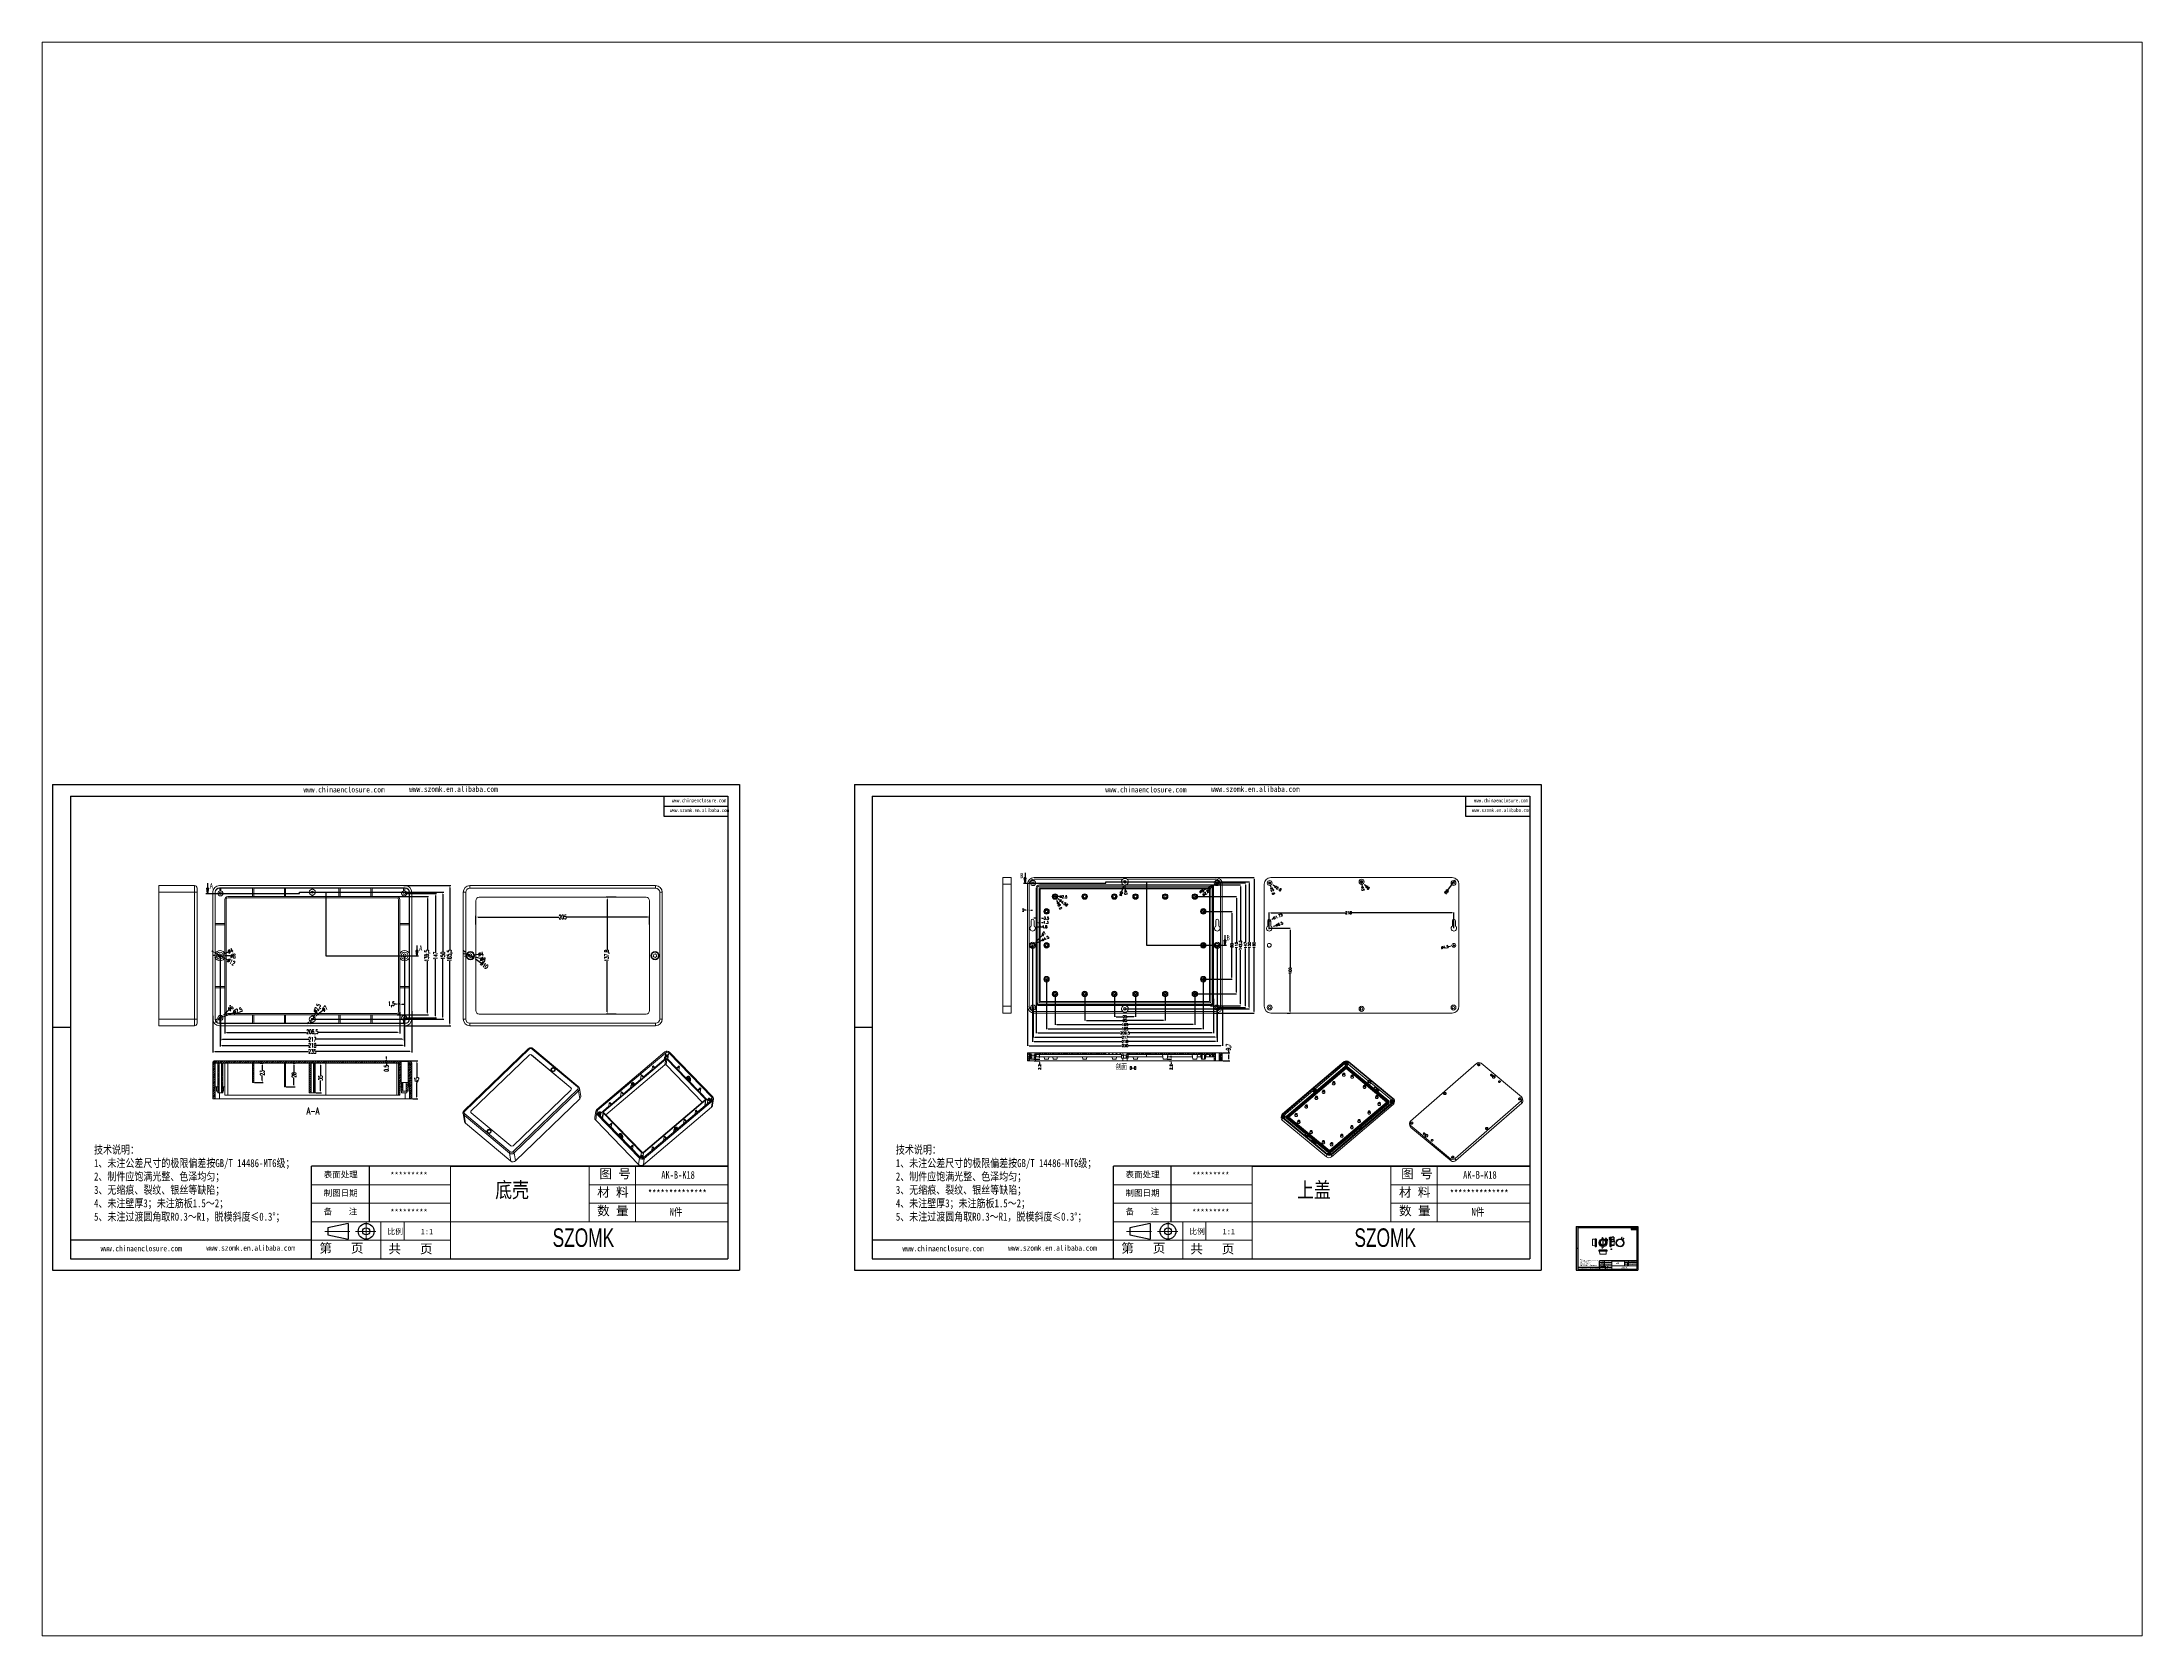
# Paper-space layout '布局1' of a CAD drawing. Header units: inches. Extents: x 26 to 231, y 20 to 176.
# The model-space entities are those that its viewports show. They can reach past a viewport. Long polylines and large blocks are cut down to what shows.
import ezdxf

# ---------------------------------------------------------------- set-up
doc = ezdxf.new("R2010")
doc.units = ezdxf.units.IN
doc.linetypes.add('CENTER2', pattern=[28.575, 19.05, -3.175, 3.175, -3.175])
doc.linetypes.add('PHANTOM', pattern=[12.7, 6.35, -1.27, 1.27, -1.27, 1.27, -1.27])
doc.layers.add('文字', color=81, linetype='Continuous')
for name, color, linetype, lineweight in [('粗实线', 7, 'Continuous', 30), ('细实线', 3, 'Continuous', 9), ('细点划线', 2, 'CENTER2', 9)]:
    doc.layers.add(name, color=color, linetype=linetype, lineweight=lineweight)
doc.styles.add('SLDTEXTSTYLE0', font='TXT', dxfattribs={"width": 0.75})
doc.styles.add('SLDTEXTSTYLE1', font='TXT', dxfattribs={"width": 0.75, "bigfont": 'bigfont'})
doc.styles.add('SLDTEXTSTYLE2', font='TXT', dxfattribs={"width": 0.6, "bigfont": 'bigfont'})
doc.styles.get("Standard").update_dxf_attribs({"font": 'txt', "bigfont": 'gbcbig.shx'})
doc.styles.add('宋体', font='', dxfattribs={"width": 0.8, "height": 3.5})
doc.styles.add('长仿宋', font='', dxfattribs={"width": 0.7, "height": 4})
doc.styles.get('宋体').set_extended_font_data('SimSun')
doc.styles.get('长仿宋').set_extended_font_data('SimSun')
doc.dimstyles.new('0.5', dxfattribs={"dimtxt": 0.5, "dimasz": 0.2, "dimexe": 0.18, "dimexo": 0.0625, "dimgap": 0.09, "dimtad": 0, "dimzin": 12, "dimdsep": 46, "dimtxsty": 'Standard', "dimcen": 0.01, "dimclrd": 3, "dimclre": 3, "dimadec": 0, "dimazin": 0, "dimtfac": 1, "dimtofl": 0, "dimtmove": 0, "dimatfit": 3, "dimfxl": 0, "dimtolj": 1, "dimtzin": 0, "dimarcsym": 0})
doc.dimstyles.new('3', dxfattribs={"dimtxt": 3, "dimasz": 2, "dimexe": 0.18, "dimexo": 0.0625, "dimgap": 0.2, "dimtad": 0, "dimzin": 12, "dimdsep": 46, "dimtxsty": 'Standard', "dimcen": 1, "dimclrd": 3, "dimclre": 3, "dimadec": 0, "dimazin": 0, "dimtfac": 1, "dimtofl": 0, "dimtmove": 0, "dimatfit": 3, "dimfxl": 0, "dimtolj": 1, "dimtzin": 0, "dimarcsym": 0})
doc.dimstyles.new('5', dxfattribs={"dimtxt": 5, "dimasz": 2.5, "dimexe": 1.25, "dimexo": 0.625, "dimtad": 0, "dimzin": 12, "dimtxsty": 'SLDTEXTSTYLE2', "dimcen": 2.5, "dimclrd": 3, "dimclre": 3, "dimclrt": 256, "dimadec": 0, "dimazin": 0, "dimtfac": 1, "dimtmove": 0, "dimatfit": 3, "dimfxl": 0, "dimarcsym": 0})
pattern_1 = [(45, (-1526.3518, -782.0265), (-1.122532, 1.122532), [])]
pattern_2 = [(45, (0, -3.431), (-1.122532, 1.122532), [])]

# ---------------------------------------------------------------- blocks, each defined once
blk = doc.blocks.new('_CLOSED')
at = {"color": 0, "linetype": 'ByBlock', "lineweight": -2}
for p, q in [((-1, 0.166667), (0, 0)), ((-1, 0.166667), (-1, -0.166667)), ((0, 0), (-1, -0.166667)), ((0, 0), (-1, 0))]:
    blk.add_line(p, q, dxfattribs=at)
blk = doc.blocks.new('SW_NOTE_1')
at = {"color": 0, "linetype": 'Continuous', "lineweight": 0, "attachment_point": 2}
for s, insert, char_height, style in [('\\M+19655\\M+196CA', (8.3, 8.2), 6.35, 'SLDTEXTSTYLE1'), ('B-B', (22.2, 5.8), 3.5, 'SLDTEXTSTYLE2')]:
    blk.add_mtext(s, dxfattribs=dict(at, insert=insert, char_height=char_height, style=style))
blk = doc.blocks.new('*D89')
at = {"color": 3, "lineweight": -2}
for p, q in [((1737.6, 829), (1737.6, 803.2)), ((1954.6, 829), (1954.6, 803.2)), ((1740.1, 804.4), (1841.9, 804.4)), ((1952.1, 804.4), (1850.2, 804.4))]:
    blk.add_line(p, q, dxfattribs=at)
at = {"color": 3}
for points in [[(1740.1, 804.8), (1740.1, 804), (1737.6, 804.4)], [(1952.1, 804.8), (1952.1, 804), (1954.6, 804.4)]]:
    blk.add_solid(points, dxfattribs=at)
at = {"layer": 'Defpoints', "color": 0}
for p in [(1737.6, 829.6), (1954.6, 829.6), (1954.6, 804.4)]:
    blk.add_point(p, dxfattribs=at)
at = {"insert": (1846.1, 804.4), "char_height": 5, "attachment_point": 5, "style": 'SLDTEXTSTYLE2'}
blk.add_mtext('217', dxfattribs=at)
blk = doc.blocks.new('*D90')
at = {"color": 3, "lineweight": -2}
for p, q in [((1737.1, 902.5), (1737.1, 796)), ((1955.1, 902.5), (1955.1, 796)), ((1739.6, 797.2), (1841.9, 797.2)), ((1952.6, 797.2), (1850.2, 797.2))]:
    blk.add_line(p, q, dxfattribs=at)
at = {"color": 3}
for points in [[(1739.6, 797.7), (1739.6, 796.8), (1737.1, 797.2)], [(1952.6, 797.7), (1952.6, 796.8), (1955.1, 797.2)]]:
    blk.add_solid(points, dxfattribs=at)
at = {"layer": 'Defpoints', "color": 0}
for p in [(1737.1, 903.1), (1955.1, 903.1), (1955.1, 797.2)]:
    blk.add_point(p, dxfattribs=at)
at = {"insert": (1846.1, 797.2), "char_height": 5, "attachment_point": 5, "style": 'SLDTEXTSTYLE2'}
blk.add_mtext('218', dxfattribs=at)
blk = doc.blocks.new('*D91')
at = {"color": 3, "lineweight": -2}
for p, q in [((1728.6, 832.3), (1728.6, 788.8)), ((1963.6, 837.8), (1963.6, 788.8)), ((1731.1, 790), (1841.4, 790)), ((1961.1, 790), (1850.7, 790))]:
    blk.add_line(p, q, dxfattribs=at)
at = {"color": 3}
for points in [[(1731.1, 790.4), (1731.1, 789.6), (1728.6, 790)], [(1961.1, 790.4), (1961.1, 789.6), (1963.6, 790)]]:
    blk.add_solid(points, dxfattribs=at)
at = {"layer": 'Defpoints', "color": 0}
for p in [(1728.6, 832.9), (1963.6, 838.4), (1728.6, 790)]:
    blk.add_point(p, dxfattribs=at)
at = {"insert": (1846.1, 790), "char_height": 5, "attachment_point": 5, "style": 'SLDTEXTSTYLE2'}
blk.add_mtext('235', dxfattribs=at)
blk = doc.blocks.new('*D94')
at = {"color": 3, "lineweight": -2}
for p, q in [((1955.2, 976.6), (1992.8, 976.6)), ((1991.5, 974.1), (1991.5, 907.3)), ((1991.5, 832.1), (1991.5, 899)), ((1955.2, 829.6), (1992.8, 829.6))]:
    blk.add_line(p, q, dxfattribs=at)
at = {"color": 3}
for points in [[(1991.1, 974.1), (1991.9, 974.1), (1991.5, 976.6)], [(1991.1, 832.1), (1991.9, 832.1), (1991.5, 829.6)]]:
    blk.add_solid(points, dxfattribs=at)
at = {"layer": 'Defpoints', "color": 0}
for p in [(1954.6, 976.6), (1991.5, 976.6), (1954.6, 829.6)]:
    blk.add_point(p, dxfattribs=at)
at = {"insert": (1991.5, 903.1), "char_height": 5, "attachment_point": 5, "rotation": 90, "style": 'SLDTEXTSTYLE2'}
blk.add_mtext('147', dxfattribs=at)
blk = doc.blocks.new('*D95')
at = {"color": 3, "lineweight": -2}
for p, q in [((1846.7, 978.1), (2001.5, 978.1)), ((2000.2, 975.6), (2000.2, 907)), ((2000.2, 830.6), (2000.2, 899.3)), ((1846.7, 828.1), (2001.5, 828.1))]:
    blk.add_line(p, q, dxfattribs=at)
at = {"color": 3}
for points in [[(1999.8, 975.6), (2000.6, 975.6), (2000.2, 978.1)], [(1999.8, 830.6), (2000.6, 830.6), (2000.2, 828.1)]]:
    blk.add_solid(points, dxfattribs=at)
at = {"layer": 'Defpoints', "color": 0}
for p in [(1846.1, 978.1), (2000.2, 978.1), (1846.1, 828.1)]:
    blk.add_point(p, dxfattribs=at)
at = {"insert": (2000.2, 903.1), "char_height": 5, "attachment_point": 5, "rotation": 90, "style": 'SLDTEXTSTYLE2'}
blk.add_mtext('150', dxfattribs=at)
blk = doc.blocks.new('*D96')
at = {"color": 3, "lineweight": -2}
for p, q in [((1954, 985.9), (2009.7, 985.9)), ((2008.5, 983.4), (2008.5, 909.5)), ((2008.5, 822.9), (2008.5, 896.8)), ((1954, 820.4), (2009.7, 820.4))]:
    blk.add_line(p, q, dxfattribs=at)
at = {"color": 3}
for points in [[(2008.1, 983.4), (2008.9, 983.4), (2008.5, 985.9)], [(2008.1, 822.9), (2008.9, 822.9), (2008.5, 820.4)]]:
    blk.add_solid(points, dxfattribs=at)
at = {"layer": 'Defpoints', "color": 0}
for p in [(1953.4, 985.9), (2008.5, 985.9), (1953.4, 820.4)]:
    blk.add_point(p, dxfattribs=at)
at = {"insert": (2008.5, 903.1), "char_height": 5, "attachment_point": 5, "rotation": 90, "style": 'SLDTEXTSTYLE2'}
blk.add_mtext('165,5', dxfattribs=at)
blk = doc.blocks.new('*D97')
at = {"color": 3, "lineweight": -2}
for p, q in [((1733.6, 825.8), (1731.8, 824.1)), ((1735.4, 827.5), (1739.7, 831.7)), ((1747.2, 839), (1741.5, 833.4))]:
    blk.add_line(p, q, dxfattribs=at)
at = {"color": 3}
for points in [[(1733.3, 826.1), (1733.9, 825.5), (1735.4, 827.5)], [(1741.2, 833.7), (1741.8, 833.1), (1739.7, 831.7)]]:
    blk.add_solid(points, dxfattribs=at)
at = {"layer": 'Defpoints', "color": 0}
for p in [(1735.4, 827.5), (1739.7, 831.7)]:
    blk.add_point(p, dxfattribs=at)
at = {"insert": (1749.5, 841.1), "char_height": 5, "attachment_point": 5, "rotation": 43.9648, "style": 'SLDTEXTSTYLE2'}
blk.add_mtext('∅6', dxfattribs=at)
blk = doc.blocks.new('*D98')
at = {"color": 3, "lineweight": -2}
for p, q in [((1734.1, 828.3), (1731.7, 827.4)), ((1736.4, 829.2), (1738.7, 830.1)), ((1753.2, 835.5), (1741.1, 831))]:
    blk.add_line(p, q, dxfattribs=at)
at = {"color": 3}
for points in [[(1733.9, 828.7), (1734.2, 827.9), (1736.4, 829.2)], [(1740.9, 831.3), (1741.2, 830.6), (1738.7, 830.1)]]:
    blk.add_solid(points, dxfattribs=at)
at = {"layer": 'Defpoints', "color": 0}
for p in [(1736.4, 829.2), (1738.7, 830.1)]:
    blk.add_point(p, dxfattribs=at)
at = {"insert": (1758.3, 837.4), "char_height": 5, "attachment_point": 5, "rotation": 20.6964, "style": 'SLDTEXTSTYLE2'}
blk.add_mtext('∅2,5', dxfattribs=at)
blk = doc.blocks.new('*D99')
at = {"color": 3, "lineweight": -2}
for p, q in [((1729.6, 907.2), (1727.4, 908.4)), ((1731.8, 906), (1742.3, 900.3)), ((1746.7, 897.9), (1744.5, 899.1))]:
    blk.add_line(p, q, dxfattribs=at)
at = {"color": 3}
for points in [[(1729.8, 907.6), (1729.4, 906.8), (1731.8, 906)], [(1744.7, 899.4), (1744.3, 898.7), (1742.3, 900.3)]]:
    blk.add_solid(points, dxfattribs=at)
at = {"layer": 'Defpoints', "color": 0}
for p in [(1731.8, 906), (1742.3, 900.3)]:
    blk.add_point(p, dxfattribs=at)
at = {"insert": (1750.3, 895.9), "char_height": 5, "attachment_point": 5, "rotation": 331.4021, "style": 'SLDTEXTSTYLE2'}
blk.add_mtext('∅12', dxfattribs=at)
blk = doc.blocks.new('*D100')
at = {"color": 3, "lineweight": -2}
for p, q in [((1730.6, 903.3), (1728.1, 903.4)), ((1733.1, 903.2), (1741.1, 903)), ((1749.2, 902.8), (1743.6, 902.9))]:
    blk.add_line(p, q, dxfattribs=at)
at = {"color": 3}
for points in [[(1730.6, 903.7), (1730.5, 902.9), (1733.1, 903.2)], [(1743.6, 903.4), (1743.5, 902.5), (1741.1, 903)]]:
    blk.add_solid(points, dxfattribs=at)
at = {"layer": 'Defpoints', "color": 0}
for p in [(1733.1, 903.2), (1741.1, 903)]:
    blk.add_point(p, dxfattribs=at)
at = {"insert": (1752.4, 902.7), "char_height": 5, "attachment_point": 5, "rotation": 358.3189, "style": 'SLDTEXTSTYLE2'}
blk.add_mtext('∅8', dxfattribs=at)
blk = doc.blocks.new('*D101')
at = {"color": 3, "lineweight": -2}
for p, q in [((1733, 901.3), (1730.7, 900.2)), ((1735.2, 902.3), (1738.9, 904)), ((1746.6, 907.4), (1741.2, 905))]:
    blk.add_line(p, q, dxfattribs=at)
at = {"color": 3}
for points in [[(1732.8, 901.6), (1733.1, 900.9), (1735.2, 902.3)], [(1741, 905.4), (1741.3, 904.6), (1738.9, 904)]]:
    blk.add_solid(points, dxfattribs=at)
at = {"layer": 'Defpoints', "color": 0}
for p in [(1735.2, 902.3), (1738.9, 904)]:
    blk.add_point(p, dxfattribs=at)
at = {"insert": (1749.4, 908.7), "char_height": 5, "attachment_point": 5, "rotation": 24.4501, "style": 'SLDTEXTSTYLE2'}
blk.add_mtext('∅4', dxfattribs=at)
blk = doc.blocks.new('*D102')
at = {"color": 3, "lineweight": -2}
for p, q in [((1844.4, 824.8), (1843.2, 822.5)), ((1845.5, 827), (1846.6, 829.2)), ((1850, 835.8), (1847.7, 831.5))]:
    blk.add_line(p, q, dxfattribs=at)
at = {"color": 3}
for points in [[(1844, 825), (1844.7, 824.6), (1845.5, 827)], [(1847.4, 831.7), (1848.1, 831.3), (1846.6, 829.2)]]:
    blk.add_solid(points, dxfattribs=at)
at = {"layer": 'Defpoints', "color": 0}
for p in [(1845.5, 827), (1846.6, 829.2)]:
    blk.add_point(p, dxfattribs=at)
at = {"insert": (1852.4, 840.6), "char_height": 5, "attachment_point": 5, "rotation": 63.2211, "style": 'SLDTEXTSTYLE2'}
blk.add_mtext('∅2,5', dxfattribs=at)
blk = doc.blocks.new('*D103')
at = {"color": 3, "lineweight": -2}
for p, q in [((1841.5, 824.2), (1839.6, 822.6)), ((1843.4, 825.9), (1848.7, 830.4)), ((1858.4, 838.6), (1850.6, 832))]:
    blk.add_line(p, q, dxfattribs=at)
at = {"color": 3}
for points in [[(1841.2, 824.6), (1841.8, 823.9), (1843.4, 825.9)], [(1850.4, 832.3), (1850.9, 831.7), (1848.7, 830.4)]]:
    blk.add_solid(points, dxfattribs=at)
at = {"layer": 'Defpoints', "color": 0}
for p in [(1843.4, 825.9), (1848.7, 830.4)]:
    blk.add_point(p, dxfattribs=at)
at = {"insert": (1860.8, 840.6), "char_height": 5, "attachment_point": 5, "rotation": 40.3316, "style": 'SLDTEXTSTYLE2'}
blk.add_mtext('∅7', dxfattribs=at)
blk = doc.blocks.new('*D104')
at = {"color": 3, "lineweight": -2}
for p, q in [((1945.3, 845.8), (1942.8, 845.8)), ((1947.8, 846.4), (1947.8, 847)), ((1949.3, 845.8), (1947.8, 845.8)), ((1949.3, 846.4), (1949.3, 847)), ((1951.8, 845.8), (1954.3, 845.8))]:
    blk.add_line(p, q, dxfattribs=at)
at = {"color": 3}
for points in [[(1945.3, 846.2), (1945.3, 845.4), (1947.8, 845.8)], [(1951.8, 846.2), (1951.8, 845.4), (1949.3, 845.8)]]:
    blk.add_solid(points, dxfattribs=at)
at = {"layer": 'Defpoints', "color": 0}
for p in [(1947.8, 845.8), (1947.8, 845.8), (1949.3, 845.8)]:
    blk.add_point(p, dxfattribs=at)
at = {"insert": (1939.4, 845.8), "char_height": 5, "attachment_point": 5, "style": 'SLDTEXTSTYLE2'}
blk.add_mtext('1,5', dxfattribs=at)
blk = doc.blocks.new('*D107')
at = {"color": 3, "lineweight": -2}
for p, q in [((1946.4, 972.9), (1983.2, 972.9)), ((1981.9, 970.4), (1981.9, 909.5)), ((1981.9, 835.9), (1981.9, 896.8)), ((1946.4, 833.4), (1983.2, 833.4))]:
    blk.add_line(p, q, dxfattribs=at)
at = {"color": 3}
for points in [[(1981.5, 970.4), (1982.3, 970.4), (1981.9, 972.9)], [(1981.5, 835.9), (1982.3, 835.9), (1981.9, 833.4)]]:
    blk.add_solid(points, dxfattribs=at)
at = {"layer": 'Defpoints', "color": 0}
for p in [(1945.8, 972.9), (1945.8, 833.4), (1981.9, 833.4)]:
    blk.add_point(p, dxfattribs=at)
at = {"insert": (1981.9, 903.1), "char_height": 5, "attachment_point": 5, "rotation": 90, "style": 'SLDTEXTSTYLE2'}
blk.add_mtext('139,5', dxfattribs=at)
blk = doc.blocks.new('*D108')
at = {"color": 3, "lineweight": -2}
for p, q in [((1742.8, 836.3), (1742.8, 811.4)), ((1949.3, 836.3), (1949.3, 811.4)), ((1745.3, 812.6), (1839.4, 812.6)), ((1946.8, 812.6), (1852.7, 812.6))]:
    blk.add_line(p, q, dxfattribs=at)
at = {"color": 3}
for points in [[(1745.3, 813), (1745.3, 812.2), (1742.8, 812.6)], [(1946.8, 813), (1946.8, 812.2), (1949.3, 812.6)]]:
    blk.add_solid(points, dxfattribs=at)
at = {"layer": 'Defpoints', "color": 0}
for p in [(1742.8, 836.9), (1949.3, 836.9), (1742.8, 812.6)]:
    blk.add_point(p, dxfattribs=at)
at = {"insert": (1846.1, 812.6), "char_height": 5, "attachment_point": 5, "style": 'SLDTEXTSTYLE2'}
blk.add_mtext('206,5', dxfattribs=at)
blk = doc.blocks.new('*D109')
at = {"color": 3, "lineweight": -2}
for p, q in [((2026.5, 907.4), (2024.5, 908.8)), ((2028.6, 906), (2036.8, 900.3)), ((2045.9, 894), (2038.8, 898.9))]:
    blk.add_line(p, q, dxfattribs=at)
at = {"color": 3}
for points in [[(2026.7, 907.7), (2026.3, 907), (2028.6, 906)], [(2039.1, 899.2), (2038.6, 898.5), (2036.8, 900.3)]]:
    blk.add_solid(points, dxfattribs=at)
at = {"layer": 'Defpoints', "color": 0}
for p in [(2028.6, 906), (2036.8, 900.3)]:
    blk.add_point(p, dxfattribs=at)
at = {"insert": (2049.1, 891.8), "char_height": 5, "attachment_point": 5, "rotation": 325.3216, "style": 'SLDTEXTSTYLE2'}
blk.add_mtext('∅10', dxfattribs=at)
blk = doc.blocks.new('*D110')
at = {"color": 3, "lineweight": -2}
for p, q in [((2026.5, 905), (2024.1, 905.7)), ((2028.8, 904.3), (2036.5, 902)), ((2044.4, 899.6), (2038.9, 901.2))]:
    blk.add_line(p, q, dxfattribs=at)
at = {"color": 3}
for points in [[(2026.6, 905.4), (2026.3, 904.6), (2028.8, 904.3)], [(2039, 901.6), (2038.8, 900.9), (2036.5, 902)]]:
    blk.add_solid(points, dxfattribs=at)
at = {"layer": 'Defpoints', "color": 0}
for p in [(2028.8, 904.3), (2036.5, 902)]:
    blk.add_point(p, dxfattribs=at)
at = {"insert": (2047.4, 898.7), "char_height": 5, "attachment_point": 5, "rotation": 343.2259, "style": 'SLDTEXTSTYLE2'}
blk.add_mtext('∅8', dxfattribs=at)
blk = doc.blocks.new('*D111')
at = {"color": 3, "lineweight": -2}
for p, q in [((2028.2, 902.5), (2025.7, 902.2)), ((2030.7, 902.9), (2034.7, 903.4)), ((2042, 904.4), (2037.1, 903.7))]:
    blk.add_line(p, q, dxfattribs=at)
at = {"color": 3}
for points in [[(2028.2, 902.9), (2028.3, 902.1), (2030.7, 902.9)], [(2037.1, 904.1), (2037.2, 903.3), (2034.7, 903.4)]]:
    blk.add_solid(points, dxfattribs=at)
at = {"layer": 'Defpoints', "color": 0}
for p in [(2030.7, 902.9), (2034.7, 903.4)]:
    blk.add_point(p, dxfattribs=at)
at = {"insert": (2045.1, 904.8), "char_height": 5, "attachment_point": 5, "rotation": 7.8116, "style": 'SLDTEXTSTYLE2'}
blk.add_mtext('∅4', dxfattribs=at)
blk = doc.blocks.new('*D112')
at = {"color": 3, "lineweight": -2}
for p, q in [((2039.2, 940.1), (2039.2, 950)), ((2041.7, 948.7), (2137.3, 948.7)), ((2241.7, 948.7), (2146.1, 948.7)), ((2244.2, 940.1), (2244.2, 950))]:
    blk.add_line(p, q, dxfattribs=at)
at = {"color": 3}
for points in [[(2041.7, 949.1), (2041.7, 948.3), (2039.2, 948.7)], [(2241.7, 949.1), (2241.7, 948.3), (2244.2, 948.7)]]:
    blk.add_solid(points, dxfattribs=at)
at = {"layer": 'Defpoints', "color": 0}
for p in [(2244.2, 948.7), (2039.2, 939.5), (2244.2, 939.5)]:
    blk.add_point(p, dxfattribs=at)
at = {"insert": (2141.7, 948.7), "char_height": 5, "attachment_point": 5, "style": 'SLDTEXTSTYLE2'}
blk.add_mtext('205', dxfattribs=at)
blk = doc.blocks.new('*D113')
at = {"color": 3, "lineweight": -2}
for p, q in [((2204.7, 972), (2193, 972)), ((2194.2, 969.5), (2194.2, 909.5)), ((2194.2, 836.7), (2194.2, 896.8)), ((2204.7, 834.2), (2193, 834.2))]:
    blk.add_line(p, q, dxfattribs=at)
at = {"color": 3}
for points in [[(2193.8, 969.5), (2194.7, 969.5), (2194.2, 972)], [(2193.8, 836.7), (2194.7, 836.7), (2194.2, 834.2)]]:
    blk.add_solid(points, dxfattribs=at)
at = {"layer": 'Defpoints', "color": 0}
for p in [(2205.3, 972), (2194.2, 834.2), (2205.3, 834.2)]:
    blk.add_point(p, dxfattribs=at)
at = {"insert": (2194.2, 903.1), "char_height": 5, "attachment_point": 5, "rotation": 90, "style": 'SLDTEXTSTYLE2'}
blk.add_mtext('137,8', dxfattribs=at)
blk = doc.blocks.new('*D114')
at = {"color": 3, "lineweight": -2}
for p, q in [((1955.7, 779.1), (1970.7, 779.1)), ((1969.4, 776.6), (1969.4, 759.7)), ((1969.4, 736.6), (1969.4, 753.5)), ((1964.2, 734.1), (1970.7, 734.1))]:
    blk.add_line(p, q, dxfattribs=at)
at = {"color": 3}
for points in [[(1969, 776.6), (1969.8, 776.6), (1969.4, 779.1)], [(1969, 736.6), (1969.8, 736.6), (1969.4, 734.1)]]:
    blk.add_solid(points, dxfattribs=at)
at = {"layer": 'Defpoints', "color": 0}
for p in [(1955.1, 779.1), (1969.4, 779.1), (1963.6, 734.1)]:
    blk.add_point(p, dxfattribs=at)
at = {"insert": (1969.4, 756.6), "char_height": 5, "attachment_point": 5, "rotation": 90, "style": 'SLDTEXTSTYLE2'}
blk.add_mtext('45', dxfattribs=at)
blk = doc.blocks.new('*D115')
at = {"color": 3, "lineweight": -2}
for p, q in [((1823.4, 776.3), (1825.7, 776.3)), ((1824.4, 773.8), (1824.4, 765.4)), ((1815.2, 748.3), (1825.7, 748.3)), ((1824.4, 750.8), (1824.4, 759.2))]:
    blk.add_line(p, q, dxfattribs=at)
at = {"color": 3}
for points in [[(1824, 773.8), (1824.9, 773.8), (1824.4, 776.3)], [(1824, 750.8), (1824.9, 750.8), (1824.4, 748.3)]]:
    blk.add_solid(points, dxfattribs=at)
at = {"layer": 'Defpoints', "color": 0}
for p in [(1822.8, 776.3), (1824.4, 776.3), (1814.6, 748.3)]:
    blk.add_point(p, dxfattribs=at)
at = {"insert": (1824.4, 762.3), "char_height": 5, "attachment_point": 5, "rotation": 90, "style": 'SLDTEXTSTYLE2'}
blk.add_mtext('28', dxfattribs=at)
blk = doc.blocks.new('*D116')
at = {"color": 3, "lineweight": -2}
for p, q in [((1855.2, 776.3), (1854.5, 776.3)), ((1855.7, 773.8), (1855.7, 761.9)), ((1855.7, 743.8), (1855.7, 755.7)), ((1850.2, 741.3), (1857, 741.3))]:
    blk.add_line(p, q, dxfattribs=at)
at = {"color": 3}
for points in [[(1855.3, 773.8), (1856.1, 773.8), (1855.7, 776.3)], [(1855.3, 743.8), (1856.1, 743.8), (1855.7, 741.3)]]:
    blk.add_solid(points, dxfattribs=at)
at = {"layer": 'Defpoints', "color": 0}
for p in [(1855.7, 776.3), (1855.8, 776.3), (1849.6, 741.3)]:
    blk.add_point(p, dxfattribs=at)
at = {"insert": (1855.7, 758.8), "char_height": 5, "attachment_point": 5, "rotation": 90, "style": 'SLDTEXTSTYLE2'}
blk.add_mtext('35', dxfattribs=at)
blk = doc.blocks.new('*D117')
at = {"color": 3, "lineweight": -2}
for p, q in [((1784.4, 776.3), (1788.2, 776.3)), ((1787, 773.8), (1787, 767.9)), ((1777.7, 753.3), (1788.2, 753.3)), ((1787, 755.8), (1787, 761.7))]:
    blk.add_line(p, q, dxfattribs=at)
at = {"color": 3}
for points in [[(1786.5, 773.8), (1787.4, 773.8), (1787, 776.3)], [(1786.5, 755.8), (1787.4, 755.8), (1787, 753.3)]]:
    blk.add_solid(points, dxfattribs=at)
at = {"layer": 'Defpoints', "color": 0}
for p in [(1783.8, 776.3), (1787, 776.3), (1777.1, 753.3)]:
    blk.add_point(p, dxfattribs=at)
at = {"insert": (1787, 764.8), "char_height": 5, "attachment_point": 5, "rotation": 90, "style": 'SLDTEXTSTYLE2'}
blk.add_mtext('23', dxfattribs=at)
blk = doc.blocks.new('*D118')
at = {"color": 3, "lineweight": -2}
for p, q in [((1934, 779.1), (1932.3, 779.1)), ((1934, 778.6), (1932.3, 778.6)), ((1933.5, 781.6), (1933.5, 784.1)), ((1933.5, 779.1), (1933.5, 778.6)), ((1933.5, 776.1), (1933.5, 773.6))]:
    blk.add_line(p, q, dxfattribs=at)
at = {"color": 3}
for points in [[(1933.1, 781.6), (1933.9, 781.6), (1933.5, 779.1)], [(1933.1, 776.1), (1933.9, 776.1), (1933.5, 778.6)]]:
    blk.add_solid(points, dxfattribs=at)
at = {"layer": 'Defpoints', "color": 0}
for p in [(1933.5, 778.6), (1934.6, 779.1), (1934.6, 778.6)]:
    blk.add_point(p, dxfattribs=at)
at = {"insert": (1933.5, 770.2), "char_height": 5, "attachment_point": 5, "rotation": 90, "style": 'SLDTEXTSTYLE2'}
blk.add_mtext('{\\Ftxt,bigfont|c134;0.5}', dxfattribs=at)
blk = doc.blocks.new('*D145')
at = {"color": 3, "lineweight": -2}
for p, q in [((2793, 857.8), (2793, 830.9)), ((2818, 857.8), (2818, 830.9)), ((2795, 831.1), (2802.8, 831.1)), ((2816, 831.1), (2808.2, 831.1))]:
    blk.add_line(p, q, dxfattribs=at)
at = {"color": 3}
for points in [[(2795, 831.5), (2795, 830.8), (2793, 831.1)], [(2816, 831.5), (2816, 830.8), (2818, 831.1)]]:
    blk.add_solid(points, dxfattribs=at)
at = {"layer": 'Defpoints', "color": 0}
for p in [(2793, 857.9), (2818, 857.9), (2818, 831.1)]:
    blk.add_point(p, dxfattribs=at)
at = {"color": 0, "insert": (2805.5, 831.1), "char_height": 3, "attachment_point": 5}
blk.add_mtext('\\A1;25', dxfattribs=at)
blk = doc.blocks.new('*D146')
at = {"color": 3, "lineweight": -2}
for p, q in [((2758, 857.8), (2758, 826.5)), ((2853, 857.8), (2853, 826.5)), ((2760, 826.7), (2802.8, 826.7)), ((2851, 826.7), (2808.2, 826.7))]:
    blk.add_line(p, q, dxfattribs=at)
at = {"color": 3}
for points in [[(2760, 827), (2760, 826.4), (2758, 826.7)], [(2851, 827), (2851, 826.4), (2853, 826.7)]]:
    blk.add_solid(points, dxfattribs=at)
at = {"layer": 'Defpoints', "color": 0}
for p in [(2758, 857.9), (2853, 857.9), (2853, 826.7)]:
    blk.add_point(p, dxfattribs=at)
at = {"color": 0, "insert": (2805.5, 826.7), "char_height": 3, "attachment_point": 5}
blk.add_mtext('\\A1;95', dxfattribs=at)
blk = doc.blocks.new('*D147')
at = {"color": 3, "lineweight": -2}
for p, q in [((2723, 857.8), (2723, 821.5)), ((2888, 857.8), (2888, 821.5)), ((2725, 821.7), (2801.8, 821.7)), ((2886, 821.7), (2809.2, 821.7))]:
    blk.add_line(p, q, dxfattribs=at)
at = {"color": 3}
for points in [[(2725, 822), (2725, 821.4), (2723, 821.7)], [(2886, 822), (2886, 821.4), (2888, 821.7)]]:
    blk.add_solid(points, dxfattribs=at)
at = {"layer": 'Defpoints', "color": 0}
for p in [(2723, 857.9), (2888, 857.9), (2888, 821.7)]:
    blk.add_point(p, dxfattribs=at)
at = {"color": 0, "insert": (2805.5, 821.7), "char_height": 3, "attachment_point": 5}
blk.add_mtext('\\A1;165', dxfattribs=at)
blk = doc.blocks.new('*D148')
at = {"color": 3, "lineweight": -2}
for p, q in [((2713, 875.3), (2713, 816.5)), ((2898, 875.3), (2898, 816.5)), ((2715, 816.7), (2801.8, 816.7)), ((2896, 816.7), (2809.2, 816.7))]:
    blk.add_line(p, q, dxfattribs=at)
at = {"color": 3}
for points in [[(2715, 817), (2715, 816.4), (2713, 816.7)], [(2896, 817), (2896, 816.4), (2898, 816.7)]]:
    blk.add_solid(points, dxfattribs=at)
at = {"layer": 'Defpoints', "color": 0}
for p in [(2713, 875.4), (2898, 875.4), (2713, 816.7)]:
    blk.add_point(p, dxfattribs=at)
at = {"color": 0, "insert": (2805.5, 816.7), "char_height": 3, "attachment_point": 5}
blk.add_mtext('\\A1;185', dxfattribs=at)
blk = doc.blocks.new('*D149')
at = {"color": 3, "lineweight": -2}
for p, q in [((2700.7, 848.1), (2700.7, 811.7)), ((2910.2, 852.3), (2910.2, 811.7)), ((2702.7, 811.9), (2799.5, 811.9)), ((2908.2, 811.9), (2811.4, 811.9))]:
    blk.add_line(p, q, dxfattribs=at)
at = {"color": 3}
for points in [[(2702.7, 812.3), (2702.7, 811.6), (2700.7, 811.9)], [(2908.2, 812.3), (2908.2, 811.6), (2910.2, 811.9)]]:
    blk.add_solid(points, dxfattribs=at)
at = {"layer": 'Defpoints', "color": 0}
for p in [(2700.7, 848.1), (2910.2, 852.4), (2700.7, 811.9)]:
    blk.add_point(p, dxfattribs=at)
at = {"color": 0, "insert": (2805.5, 811.9), "char_height": 3, "attachment_point": 5}
blk.add_mtext('\\A1;209.5', dxfattribs=at)
blk = doc.blocks.new('*D150')
at = {"color": 3, "lineweight": -2}
for p, q in [((2697, 841.8), (2697, 806.6)), ((2914, 841.8), (2914, 806.6)), ((2699, 806.8), (2801.8, 806.8)), ((2912, 806.8), (2809.2, 806.8))]:
    blk.add_line(p, q, dxfattribs=at)
at = {"color": 3}
for points in [[(2699, 807.2), (2699, 806.5), (2697, 806.8)], [(2912, 807.2), (2912, 806.5), (2914, 806.8)]]:
    blk.add_solid(points, dxfattribs=at)
at = {"layer": 'Defpoints', "color": 0}
for p in [(2697, 841.9), (2914, 841.9), (2697, 806.8)]:
    blk.add_point(p, dxfattribs=at)
at = {"color": 0, "insert": (2805.5, 806.8), "char_height": 3, "attachment_point": 5}
blk.add_mtext('\\A1;217', dxfattribs=at)
blk = doc.blocks.new('*D151')
at = {"color": 3, "lineweight": -2}
for p, q in [((2696.5, 915.3), (2696.5, 801.6)), ((2914.5, 915.3), (2914.5, 801.6)), ((2698.5, 801.8), (2801.8, 801.8)), ((2912.5, 801.8), (2809.2, 801.8))]:
    blk.add_line(p, q, dxfattribs=at)
at = {"color": 3}
for points in [[(2698.5, 802.1), (2698.5, 801.5), (2696.5, 801.8)], [(2912.5, 802.1), (2912.5, 801.5), (2914.5, 801.8)]]:
    blk.add_solid(points, dxfattribs=at)
at = {"layer": 'Defpoints', "color": 0}
for p in [(2696.5, 915.4), (2914.5, 915.4), (2696.5, 801.8)]:
    blk.add_point(p, dxfattribs=at)
at = {"color": 0, "insert": (2805.5, 801.8), "char_height": 3, "attachment_point": 5}
blk.add_mtext('\\A1;218', dxfattribs=at)
blk = doc.blocks.new('*D152')
at = {"color": 3, "lineweight": -2}
for p, q in [((2690.5, 843.3), (2690.5, 796.7)), ((2920.5, 843.3), (2920.5, 796.7)), ((2692.5, 796.9), (2801.5, 796.9)), ((2918.5, 796.9), (2809.4, 796.9))]:
    blk.add_line(p, q, dxfattribs=at)
at = {"color": 3}
for points in [[(2692.5, 797.2), (2692.5, 796.5), (2690.5, 796.9)], [(2918.5, 797.2), (2918.5, 796.5), (2920.5, 796.9)]]:
    blk.add_solid(points, dxfattribs=at)
at = {"layer": 'Defpoints', "color": 0}
for p in [(2690.5, 843.4), (2920.5, 843.4), (2690.5, 796.9)]:
    blk.add_point(p, dxfattribs=at)
at = {"color": 0, "insert": (2805.5, 796.9), "char_height": 3, "attachment_point": 5}
blk.add_mtext('\\A1;230', dxfattribs=at)
blk = doc.blocks.new('*D153')
at = {"color": 3, "lineweight": -2}
for p, q in [((2898, 955.4), (2931.9, 955.4)), ((2931.8, 953.4), (2931.8, 917.8)), ((2931.8, 877.4), (2931.8, 912.9)), ((2898, 875.4), (2931.9, 875.4))]:
    blk.add_line(p, q, dxfattribs=at)
at = {"color": 3}
for points in [[(2931.4, 953.4), (2932.1, 953.4), (2931.8, 955.4)], [(2931.4, 877.4), (2932.1, 877.4), (2931.8, 875.4)]]:
    blk.add_solid(points, dxfattribs=at)
at = {"layer": 'Defpoints', "color": 0}
for p in [(2898, 955.4), (2931.8, 955.4), (2898, 875.4)]:
    blk.add_point(p, dxfattribs=at)
at = {"color": 0, "insert": (2931.8, 915.4), "char_height": 3, "attachment_point": 5, "rotation": 90}
blk.add_mtext('\\A1;80', dxfattribs=at)
blk = doc.blocks.new('*D154')
at = {"color": 3, "lineweight": -2}
for p, q in [((2888, 972.9), (2937.2, 972.9)), ((2937, 970.9), (2937, 918.6)), ((2937, 859.9), (2937, 912.2)), ((2888, 857.9), (2937.2, 857.9))]:
    blk.add_line(p, q, dxfattribs=at)
at = {"color": 3}
for points in [[(2936.7, 970.9), (2937.3, 970.9), (2937, 972.9)], [(2936.7, 859.9), (2937.3, 859.9), (2937, 857.9)]]:
    blk.add_solid(points, dxfattribs=at)
at = {"layer": 'Defpoints', "color": 0}
for p in [(2888, 972.9), (2937, 972.9), (2888, 857.9)]:
    blk.add_point(p, dxfattribs=at)
at = {"color": 0, "insert": (2937, 915.4), "char_height": 3, "attachment_point": 5, "rotation": 90}
blk.add_mtext('\\A1;115', dxfattribs=at)
blk = doc.blocks.new('*D155')
at = {"color": 3, "lineweight": -2}
for p, q in [((2906.3, 986.6), (2942.1, 986.6)), ((2941.9, 984.6), (2941.9, 921.1)), ((2941.9, 846.1), (2941.9, 909.7)), ((2906.3, 844.1), (2942.1, 844.1))]:
    blk.add_line(p, q, dxfattribs=at)
at = {"color": 3}
for points in [[(2941.6, 984.6), (2942.3, 984.6), (2941.9, 986.6)], [(2941.6, 846.1), (2942.3, 846.1), (2941.9, 844.1)]]:
    blk.add_solid(points, dxfattribs=at)
at = {"layer": 'Defpoints', "color": 0}
for p in [(2906.2, 986.6), (2941.9, 986.6), (2906.2, 844.1)]:
    blk.add_point(p, dxfattribs=at)
at = {"color": 0, "insert": (2941.9, 915.4), "char_height": 3, "attachment_point": 5, "rotation": 90}
blk.add_mtext('\\A1;142.5', dxfattribs=at)
blk = doc.blocks.new('*D156')
at = {"color": 3, "lineweight": -2}
for p, q in [((2914, 988.9), (2948, 988.9)), ((2947.8, 986.9), (2947.8, 919.1)), ((2947.8, 843.9), (2947.8, 911.7)), ((2914, 841.9), (2948, 841.9))]:
    blk.add_line(p, q, dxfattribs=at)
at = {"color": 3}
for points in [[(2947.4, 986.9), (2948.1, 986.9), (2947.8, 988.9)], [(2947.4, 843.9), (2948.1, 843.9), (2947.8, 841.9)]]:
    blk.add_solid(points, dxfattribs=at)
at = {"layer": 'Defpoints', "color": 0}
for p in [(2914, 988.9), (2947.8, 988.9), (2914, 841.9)]:
    blk.add_point(p, dxfattribs=at)
at = {"color": 0, "insert": (2947.8, 915.4), "char_height": 3, "attachment_point": 5, "rotation": 90}
blk.add_mtext('\\A1;147', dxfattribs=at)
blk = doc.blocks.new('*D157')
at = {"color": 3, "lineweight": -2}
for p, q in [((2805.5, 990.4), (2952.5, 990.4)), ((2952.3, 988.4), (2952.3, 918.8)), ((2952.3, 842.4), (2952.3, 911.9)), ((2805.5, 840.4), (2952.5, 840.4))]:
    blk.add_line(p, q, dxfattribs=at)
at = {"color": 3}
for points in [[(2952, 988.4), (2952.7, 988.4), (2952.3, 990.4)], [(2952, 842.4), (2952.7, 842.4), (2952.3, 840.4)]]:
    blk.add_solid(points, dxfattribs=at)
at = {"layer": 'Defpoints', "color": 0}
for p in [(2805.5, 990.4), (2952.3, 990.4), (2805.5, 840.4)]:
    blk.add_point(p, dxfattribs=at)
at = {"color": 0, "insert": (2952.3, 915.4), "char_height": 3, "attachment_point": 5, "rotation": 90}
blk.add_mtext('\\A1;150', dxfattribs=at)
blk = doc.blocks.new('*D158')
at = {"color": 3, "lineweight": -2}
for p, q in [((2912.5, 995.4), (2958, 995.4)), ((2957.9, 993.4), (2957.9, 918.8)), ((2957.9, 837.4), (2957.9, 911.9)), ((2910.3, 835.4), (2958, 835.4))]:
    blk.add_line(p, q, dxfattribs=at)
at = {"color": 3}
for points in [[(2957.5, 993.4), (2958.2, 993.4), (2957.9, 995.4)], [(2957.5, 837.4), (2958.2, 837.4), (2957.9, 835.4)]]:
    blk.add_solid(points, dxfattribs=at)
at = {"layer": 'Defpoints', "color": 0}
for p in [(2912.5, 995.4), (2910.2, 835.4), (2957.9, 835.4)]:
    blk.add_point(p, dxfattribs=at)
at = {"color": 0, "insert": (2957.9, 915.4), "char_height": 3, "attachment_point": 5, "rotation": 90}
blk.add_mtext('\\A1;160', dxfattribs=at)
blk = doc.blocks.new('*D159')
at = {"color": 3, "lineweight": -2}
for p, q in [((2921.1, 788.6), (2929.5, 788.6)), ((2921.1, 778.9), (2929.5, 778.9)), ((2928.2, 788.6), (2928.2, 791.3)), ((2928.2, 781.4), (2928.2, 786.1))]:
    blk.add_line(p, q, dxfattribs=at)
at = {"color": 3}
for points in [[(2927.8, 786.1), (2928.6, 786.1), (2928.2, 788.6)], [(2927.8, 781.4), (2928.6, 781.4), (2928.2, 778.9)]]:
    blk.add_solid(points, dxfattribs=at)
at = {"layer": 'Defpoints', "color": 0}
for p in [(2920.5, 788.6), (2920.5, 778.9), (2928.2, 788.6)]:
    blk.add_point(p, dxfattribs=at)
at = {"insert": (2928.2, 795.2), "char_height": 5, "attachment_point": 5, "rotation": 90, "style": 'SLDTEXTSTYLE2'}
blk.add_mtext('9,7', dxfattribs=at)
blk = doc.blocks.new('*D160')
at = {"color": 3, "lineweight": -2}
for p, q in [((2855.3, 781.1), (2860.3, 781.1)), ((2857.9, 778.9), (2860.3, 778.9)), ((2860.1, 783.1), (2860.1, 785.1)), ((2860.1, 776.9), (2860.1, 774.9))]:
    blk.add_line(p, q, dxfattribs=at)
at = {"color": 3}
for points in [[(2859.8, 783.1), (2860.4, 783.1), (2860.1, 781.1)], [(2859.8, 776.9), (2860.4, 776.9), (2860.1, 778.9)]]:
    blk.add_solid(points, dxfattribs=at)
at = {"layer": 'Defpoints', "color": 0}
for p in [(2855.2, 781.1), (2857.9, 778.9), (2860.1, 778.9)]:
    blk.add_point(p, dxfattribs=at)
at = {"color": 0, "insert": (2860.1, 771.7), "char_height": 3, "attachment_point": 5, "rotation": 90}
blk.add_mtext('\\A1;2.2', dxfattribs=at)
blk = doc.blocks.new('*D161')
at = {"color": 3, "lineweight": -2}
for p, q in [((2697.9, 781.1), (2705, 781.1)), ((2698.5, 778.9), (2705, 778.9)), ((2704.8, 783.1), (2704.8, 785.1)), ((2704.8, 776.9), (2704.8, 774.9))]:
    blk.add_line(p, q, dxfattribs=at)
at = {"color": 3}
for points in [[(2704.4, 783.1), (2705.1, 783.1), (2704.8, 781.1)], [(2704.4, 776.9), (2705.1, 776.9), (2704.8, 778.9)]]:
    blk.add_solid(points, dxfattribs=at)
at = {"layer": 'Defpoints', "color": 0}
for p in [(2697.9, 781.1), (2698.5, 778.9), (2704.8, 781.1)]:
    blk.add_point(p, dxfattribs=at)
at = {"color": 0, "insert": (2704.8, 771.7), "char_height": 3, "attachment_point": 5, "rotation": 90}
blk.add_mtext('\\A1;2.2', dxfattribs=at)
blk = doc.blocks.new('*D162')
at = {"color": 3, "lineweight": -2}
for p, q in [((2722, 972.9), (2724, 972.9)), ((2723, 971.9), (2723, 973.9)), ((2726.1, 966.3), (2725.2, 968.2))]:
    blk.add_line(p, q, dxfattribs=at)
at = {"color": 3}
blk.add_solid([(2725.5, 968.3), (2724.9, 968), (2724.4, 970)], dxfattribs=at)
at = {"layer": 'Defpoints', "color": 0}
for p in [(2721.6, 975.8), (2724.4, 970)]:
    blk.add_point(p, dxfattribs=at)
at = {"color": 0, "insert": (2728.1, 962.1), "char_height": 3, "attachment_point": 5, "rotation": 295.7077}
blk.add_mtext('\\A1;∅6.5', dxfattribs=at)
blk = doc.blocks.new('*D163')
at = {"color": 3, "lineweight": -2}
for p, q in [((2722, 972.9), (2724, 972.9)), ((2723, 971.9), (2723, 973.9)), ((2728, 969.2), (2726.4, 970.3))]:
    blk.add_line(p, q, dxfattribs=at)
at = {"color": 3}
blk.add_solid([(2726.6, 970.6), (2726.2, 970.1), (2724.8, 971.5)], dxfattribs=at)
at = {"layer": 'Defpoints', "color": 0}
for p in [(2721.1, 974.2), (2724.8, 971.5)]:
    blk.add_point(p, dxfattribs=at)
at = {"color": 0, "insert": (2733, 965.5), "char_height": 3, "attachment_point": 5, "rotation": 323.6519}
blk.add_mtext('\\A1;∅4.56', dxfattribs=at)
blk = doc.blocks.new('*D164')
at = {"color": 3, "lineweight": -2}
for p, q in [((2722, 972.9), (2724, 972.9)), ((2723, 971.9), (2723, 973.9)), ((2728.2, 972.8), (2726.2, 972.8))]:
    blk.add_line(p, q, dxfattribs=at)
at = {"color": 3}
blk.add_solid([(2726.2, 973.1), (2726.2, 972.5), (2724.2, 972.9)], dxfattribs=at)
at = {"layer": 'Defpoints', "color": 0}
for p in [(2721.7, 972.9), (2724.2, 972.9)]:
    blk.add_point(p, dxfattribs=at)
at = {"color": 0, "insert": (2732.9, 972.6), "char_height": 3, "attachment_point": 5, "rotation": 358.5944}
blk.add_mtext('\\A1;∅2.5', dxfattribs=at)
blk = doc.blocks.new('*D165')
at = {"color": 3, "lineweight": -2}
for p, q in [((2801.8, 978.7), (2803.6, 984.7)), ((2804.5, 990.4), (2806.5, 990.4)), ((2805.5, 989.4), (2805.5, 991.4))]:
    blk.add_line(p, q, dxfattribs=at)
at = {"color": 3}
blk.add_solid([(2803.3, 984.8), (2804, 984.6), (2804.2, 986.6)], dxfattribs=at)
at = {"layer": 'Defpoints', "color": 0}
for p in [(2806.7, 994.2), (2804.2, 986.6)]:
    blk.add_point(p, dxfattribs=at)
at = {"color": 0, "insert": (2800.9, 976.2), "char_height": 3, "attachment_point": 5, "rotation": 72.3508}
blk.add_mtext('\\A1;∅8', dxfattribs=at)
blk = doc.blocks.new('*D166')
at = {"color": 3, "lineweight": -2}
for p, q in [((2804.5, 990.4), (2806.5, 990.4)), ((2805.5, 989.4), (2805.5, 991.4)), ((2806.3, 980.2), (2805.7, 986.9))]:
    blk.add_line(p, q, dxfattribs=at)
at = {"color": 3}
blk.add_solid([(2806.1, 986.9), (2805.4, 986.9), (2805.6, 988.9)], dxfattribs=at)
at = {"layer": 'Defpoints', "color": 0}
for p in [(2805.3, 991.9), (2805.6, 988.9)]:
    blk.add_point(p, dxfattribs=at)
at = {"color": 0, "insert": (2806.5, 977.5), "char_height": 3, "attachment_point": 5, "rotation": 274.6168}
blk.add_mtext('\\A1;∅3', dxfattribs=at)
blk = doc.blocks.new('*D167')
at = {"color": 3, "lineweight": -2}
for p, q in [((2707.6, 926.9), (2700.3, 919.3)), ((2695.5, 915.4), (2697.5, 915.4)), ((2696.5, 914.4), (2696.5, 916.4))]:
    blk.add_line(p, q, dxfattribs=at)
at = {"color": 3}
blk.add_solid([(2700, 919.6), (2700.5, 919.1), (2698.9, 917.9)], dxfattribs=at)
at = {"layer": 'Defpoints', "color": 0}
for p in [(2698.9, 917.9), (2694, 912.9)]:
    blk.add_point(p, dxfattribs=at)
at = {"color": 0, "insert": (2709.5, 928.9), "char_height": 3, "attachment_point": 5, "rotation": 45.917}
blk.add_mtext('\\A1;∅7', dxfattribs=at)
blk = doc.blocks.new('*D168')
at = {"color": 3, "lineweight": -2}
for p, q in [((2707.4, 921.1), (2700.2, 917.4)), ((2695.5, 915.4), (2697.5, 915.4)), ((2696.5, 914.4), (2696.5, 916.4))]:
    blk.add_line(p, q, dxfattribs=at)
at = {"color": 3}
blk.add_solid([(2700.1, 917.6), (2700.4, 917.1), (2698.5, 916.4)], dxfattribs=at)
at = {"layer": 'Defpoints', "color": 0}
for p in [(2694.5, 914.3), (2698.5, 916.4)]:
    blk.add_point(p, dxfattribs=at)
at = {"color": 0, "insert": (2711.5, 923.3), "char_height": 3, "attachment_point": 5, "rotation": 27.5927}
blk.add_mtext('\\A1;∅4.5', dxfattribs=at)
blk = doc.blocks.new('*D169')
at = {"color": 3, "lineweight": -2}
for p, q in [((2898.3, 980.5), (2909.6, 986.5)), ((2913, 988.9), (2915, 988.9)), ((2914, 987.9), (2914, 989.9))]:
    blk.add_line(p, q, dxfattribs=at)
at = {"color": 3}
blk.add_solid([(2909.4, 986.8), (2909.7, 986.2), (2911.3, 987.5)], dxfattribs=at)
at = {"layer": 'Defpoints', "color": 0}
for p in [(2911.3, 987.5), (2916.6, 990.3)]:
    blk.add_point(p, dxfattribs=at)
at = {"color": 0, "insert": (2896, 979.2), "char_height": 3, "attachment_point": 5, "rotation": 28.32}
blk.add_mtext('\\A1;∅6', dxfattribs=at)
blk = doc.blocks.new('*D170')
at = {"color": 3, "lineweight": -2}
for p, q in [((2904.3, 980.3), (2911.4, 986.6)), ((2913, 988.9), (2915, 988.9)), ((2914, 987.9), (2914, 989.9))]:
    blk.add_line(p, q, dxfattribs=at)
at = {"color": 3}
blk.add_solid([(2911.2, 986.9), (2911.6, 986.4), (2912.9, 987.9)], dxfattribs=at)
at = {"layer": 'Defpoints', "color": 0}
for p in [(2912.9, 987.9), (2915, 989.8)]:
    blk.add_point(p, dxfattribs=at)
at = {"color": 0, "insert": (2900.8, 977.1), "char_height": 3, "attachment_point": 5, "rotation": 41.7815}
blk.add_mtext('\\A1;∅2.8', dxfattribs=at)
blk = doc.blocks.new('*D171')
at = {"color": 3, "lineweight": -2}
for p, q in [((2702.2, 942.4), (2700.2, 942.4)), ((2704.2, 941.1), (2704.2, 942.6)), ((2705.5, 941.1), (2705.5, 942.6)), ((2707.5, 942.4), (2709.5, 942.4))]:
    blk.add_line(p, q, dxfattribs=at)
at = {"color": 3}
for points in [[(2702.2, 942.8), (2702.2, 942.1), (2704.2, 942.4)], [(2707.5, 942.8), (2707.5, 942.1), (2705.5, 942.4)]]:
    blk.add_solid(points, dxfattribs=at)
at = {"layer": 'Defpoints', "color": 0}
for p in [(2705.5, 942.4), (2704.2, 941), (2705.5, 941)]:
    blk.add_point(p, dxfattribs=at)
at = {"color": 0, "insert": (2712.2, 942.4), "char_height": 3, "attachment_point": 5}
blk.add_mtext('\\A1;1.3', dxfattribs=at)
blk = doc.blocks.new('*D172')
at = {"color": 3, "lineweight": -2}
for p, q in [((2700, 947.5), (2698, 947.5)), ((2702, 945.7), (2702, 947.7)), ((2705.5, 945.7), (2705.5, 947.7)), ((2707.5, 947.5), (2709.5, 947.5))]:
    blk.add_line(p, q, dxfattribs=at)
at = {"color": 3}
for points in [[(2700, 947.9), (2700, 947.2), (2702, 947.5)], [(2707.5, 947.9), (2707.5, 947.2), (2705.5, 947.5)]]:
    blk.add_solid(points, dxfattribs=at)
at = {"layer": 'Defpoints', "color": 0}
for p in [(2702, 945.6), (2705.5, 947.5), (2705.5, 945.6)]:
    blk.add_point(p, dxfattribs=at)
at = {"color": 0, "insert": (2712.7, 947.5), "char_height": 3, "attachment_point": 5}
blk.add_mtext('\\A1;3.5', dxfattribs=at)
blk = doc.blocks.new('*D173')
at = {"color": 3, "lineweight": -2}
for p, q in [((2700.7, 938.2), (2700.7, 937)), ((2702.7, 937.2), (2703.5, 937.2)), ((2705.5, 938.2), (2705.5, 937)), ((2705.5, 937.2), (2707.5, 937.2))]:
    blk.add_line(p, q, dxfattribs=at)
at = {"color": 3}
for points in [[(2702.7, 937.5), (2702.7, 936.8), (2700.7, 937.2)], [(2703.5, 937.5), (2703.5, 936.8), (2705.5, 937.2)]]:
    blk.add_solid(points, dxfattribs=at)
at = {"layer": 'Defpoints', "color": 0}
for p in [(2700.7, 938.2), (2705.5, 938.2), (2705.5, 937.2)]:
    blk.add_point(p, dxfattribs=at)
at = {"color": 0, "insert": (2710.7, 937.2), "char_height": 3, "attachment_point": 5}
blk.add_mtext('\\A1;4.8', dxfattribs=at)
blk = doc.blocks.new('*D174')
at = {"color": 3, "lineweight": -2}
for p, q in [((2688.5, 956.9), (2686.5, 956.9)), ((2690.5, 957), (2690.5, 957.1)), ((2692.5, 957), (2692.5, 957.1)), ((2694.5, 956.9), (2696.5, 956.9))]:
    blk.add_line(p, q, dxfattribs=at)
at = {"color": 3}
for points in [[(2688.5, 957.3), (2688.5, 956.6), (2690.5, 956.9)], [(2694.5, 957.3), (2694.5, 956.6), (2692.5, 956.9)]]:
    blk.add_solid(points, dxfattribs=at)
at = {"layer": 'Defpoints', "color": 0}
for p in [(2690.5, 956.9), (2690.5, 956.9), (2692.5, 956.9)]:
    blk.add_point(p, dxfattribs=at)
at = {"color": 0, "insert": (2685.3, 956.9), "char_height": 3, "attachment_point": 5}
blk.add_mtext('\\A1;2', dxfattribs=at)
blk = doc.blocks.new('*D175')
at = {"color": 3, "lineweight": -2}
for p, q in [((2975.3, 988.9), (2977.3, 988.9)), ((2976.3, 987.9), (2976.3, 989.9)), ((2982.2, 985.2), (2980.5, 986.2))]:
    blk.add_line(p, q, dxfattribs=at)
at = {"color": 3}
blk.add_solid([(2980.7, 986.5), (2980.3, 986), (2978.8, 987.3)], dxfattribs=at)
at = {"layer": 'Defpoints', "color": 0}
for p in [(2973.9, 990.4), (2978.8, 987.3)]:
    blk.add_point(p, dxfattribs=at)
at = {"color": 0, "insert": (2986.1, 982.6), "char_height": 3, "attachment_point": 5, "rotation": 327.4624}
blk.add_mtext('\\A1;∅5.8', dxfattribs=at)
blk = doc.blocks.new('*D176')
at = {"color": 3, "lineweight": -2}
for p, q in [((2975.3, 988.9), (2977.3, 988.9)), ((2976.3, 987.9), (2976.3, 989.9)), ((2978.2, 983.8), (2977.5, 985.7))]:
    blk.add_line(p, q, dxfattribs=at)
at = {"color": 3}
blk.add_solid([(2977.8, 985.8), (2977.2, 985.6), (2976.8, 987.6)], dxfattribs=at)
at = {"layer": 'Defpoints', "color": 0}
for p in [(2975.9, 990.2), (2976.8, 987.6)]:
    blk.add_point(p, dxfattribs=at)
at = {"color": 0, "insert": (2979.8, 979.4), "char_height": 3, "attachment_point": 5, "rotation": 289.9173}
blk.add_mtext('\\A1;∅2.8', dxfattribs=at)
blk = doc.blocks.new('*D177')
at = {"color": 3, "lineweight": -2}
for p, q in [((3083.8, 990.4), (3085.8, 990.4)), ((3084.8, 989.4), (3084.8, 991.4)), ((3089.9, 985.5), (3088.4, 986.9))]:
    blk.add_line(p, q, dxfattribs=at)
at = {"color": 3}
blk.add_solid([(3088.7, 987.2), (3088.2, 986.7), (3087, 988.3)], dxfattribs=at)
at = {"layer": 'Defpoints', "color": 0}
for p in [(3082.7, 992.5), (3087, 988.3)]:
    blk.add_point(p, dxfattribs=at)
at = {"color": 0, "insert": (3091.8, 983.6), "char_height": 3, "attachment_point": 5, "rotation": 316.0206}
blk.add_mtext('\\A1;∅6', dxfattribs=at)
blk = doc.blocks.new('*D178')
at = {"color": 3, "lineweight": -2}
for p, q in [((3083.8, 990.4), (3085.8, 990.4)), ((3084.8, 989.4), (3084.8, 991.4)), ((3085.8, 985), (3085.5, 986.9))]:
    blk.add_line(p, q, dxfattribs=at)
at = {"color": 3}
blk.add_solid([(3085.8, 987), (3085.1, 986.9), (3085.1, 988.9)], dxfattribs=at)
at = {"layer": 'Defpoints', "color": 0}
for p in [(3084.6, 991.9), (3085.1, 988.9)]:
    blk.add_point(p, dxfattribs=at)
at = {"color": 0, "insert": (3086.3, 982.3), "char_height": 3, "attachment_point": 5, "rotation": 280.2431}
blk.add_mtext('\\A1;∅3', dxfattribs=at)
blk = doc.blocks.new('*D179')
at = {"color": 3, "lineweight": -2}
for p, q in [((3187.7, 914.1), (3189.7, 914.5)), ((3192.8, 915.4), (3194.8, 915.4)), ((3193.8, 914.4), (3193.8, 916.4))]:
    blk.add_line(p, q, dxfattribs=at)
at = {"color": 3}
blk.add_solid([(3189.6, 914.9), (3189.8, 914.2), (3191.6, 914.9)], dxfattribs=at)
at = {"layer": 'Defpoints', "color": 0}
for p in [(3191.6, 914.9), (3196.1, 915.8)]:
    blk.add_point(p, dxfattribs=at)
at = {"color": 0, "insert": (3183.1, 913.2), "char_height": 3, "attachment_point": 5, "rotation": 11.621}
blk.add_mtext('\\A1;∅4.5', dxfattribs=at)
blk = doc.blocks.new('*D180')
at = {"color": 3, "lineweight": -2}
for p, q in [((2975.8, 935.4), (2975.8, 953.9)), ((2977.8, 953.7), (3065.8, 953.7)), ((3191.8, 953.7), (3073.2, 953.7)), ((3193.8, 935.4), (3193.8, 953.9))]:
    blk.add_line(p, q, dxfattribs=at)
at = {"color": 3}
for points in [[(2977.8, 954.1), (2977.8, 953.4), (2975.8, 953.7)], [(3191.8, 954.1), (3191.8, 953.4), (3193.8, 953.7)]]:
    blk.add_solid(points, dxfattribs=at)
at = {"layer": 'Defpoints', "color": 0}
for p in [(3193.8, 953.7), (2975.8, 935.4), (3193.8, 935.4)]:
    blk.add_point(p, dxfattribs=at)
at = {"color": 0, "insert": (3069.5, 953.7), "char_height": 3, "attachment_point": 5}
blk.add_mtext('\\A1;218', dxfattribs=at)
blk = doc.blocks.new('*D181')
at = {"color": 3, "lineweight": -2}
for p, q in [((2974.8, 935.4), (2976.8, 935.4)), ((2975.8, 934.4), (2975.8, 936.4)), ((2983.4, 938.5), (2980.7, 937.4))]:
    blk.add_line(p, q, dxfattribs=at)
at = {"color": 3}
blk.add_solid([(2980.6, 937.7), (2980.8, 937.1), (2978.9, 936.6)], dxfattribs=at)
at = {"layer": 'Defpoints', "color": 0}
for p in [(2972.8, 934.2), (2978.9, 936.6)]:
    blk.add_point(p, dxfattribs=at)
at = {"color": 0, "insert": (2987.8, 940.3), "char_height": 3, "attachment_point": 5, "rotation": 22.1822}
blk.add_mtext('\\A1;∅6.5', dxfattribs=at)
blk = doc.blocks.new('*D182')
at = {"color": 3, "lineweight": -2}
for p, q in [((2974.8, 944.4), (2976.8, 944.4)), ((2975.8, 943.4), (2975.8, 945.4)), ((2981, 946.9), (2979.2, 946))]:
    blk.add_line(p, q, dxfattribs=at)
at = {"color": 3}
blk.add_solid([(2979.1, 946.3), (2979.4, 945.7), (2977.4, 945.1)], dxfattribs=at)
at = {"layer": 'Defpoints', "color": 0}
for p in [(2975.8, 944.4), (2977.4, 945.1)]:
    blk.add_point(p, dxfattribs=at)
at = {"color": 0, "insert": (2986.1, 949.4), "char_height": 3, "attachment_point": 5, "rotation": 25.8803}
blk.add_mtext('\\A1;R1.75', dxfattribs=at)
blk = doc.blocks.new('*D183')
at = {"color": 3, "lineweight": -2}
blk.add_line((3186.7, 980.6), (3195.5, 992.2), dxfattribs=at)
at = {"color": 3}
blk.add_solid([(3195.2, 992.4), (3195.7, 992), (3196.7, 993.8)], dxfattribs=at)
at = {"layer": 'Defpoints', "color": 0}
for p in [(3196.7, 993.8), (3191.8, 987.4)]:
    blk.add_point(p, dxfattribs=at)
at = {"color": 0, "insert": (3185.1, 978.4), "char_height": 3, "attachment_point": 5, "rotation": 53.0267}
blk.add_mtext('\\A1;R8', dxfattribs=at)
blk = doc.blocks.new('*D184')
at = {"color": 3, "lineweight": -2}
for p, q in [((2975.9, 935.4), (3000.6, 935.4)), ((3000.5, 933.4), (3000.5, 888.6)), ((3000.5, 837.4), (3000.5, 882.2)), ((2997.1, 835.4), (3000.6, 835.4))]:
    blk.add_line(p, q, dxfattribs=at)
at = {"color": 3}
for points in [[(3000.1, 933.4), (3000.8, 933.4), (3000.5, 935.4)], [(3000.1, 837.4), (3000.8, 837.4), (3000.5, 835.4)]]:
    blk.add_solid(points, dxfattribs=at)
at = {"layer": 'Defpoints', "color": 0}
for p in [(2975.8, 935.4), (3000.5, 935.4), (2997, 835.4)]:
    blk.add_point(p, dxfattribs=at)
at = {"color": 0, "insert": (3000.5, 885.4), "char_height": 3, "attachment_point": 5, "rotation": 90}
blk.add_mtext('\\A1;100', dxfattribs=at)
blk = doc.blocks.new('*D188')
at = {"color": 3, "lineweight": -2}
for p, q in [((3369.8, 564.2), (3369.8, 564.2)), ((3369.8, 564.2), (3369.8, 564.2)), ((3372.8, 568.7), (3372.6, 568.4))]:
    blk.add_line(p, q, dxfattribs=at)
at = {"color": 3}
blk.add_solid([(3372.6, 568.4), (3372.7, 568.4), (3372.5, 568.3)], dxfattribs=at)
at = {"layer": 'Defpoints', "color": 0}
for p in [(3367.1, 560.2), (3372.5, 568.3)]:
    blk.add_point(p, dxfattribs=at)
at = {"color": 0, "insert": (3373.3, 569.4), "char_height": 0.5, "attachment_point": 5, "rotation": 56.1211}
blk.add_mtext('\\A1;∅9.7', dxfattribs=at)
blk = doc.blocks.new('*D189')
at = {"color": 3, "lineweight": -2}
for p, q in [((3369.8, 564.7), (3369.8, 564.7)), ((3369.8, 564.7), (3369.8, 564.7)), ((3373.7, 568.2), (3373, 567.5))]:
    blk.add_line(p, q, dxfattribs=at)
at = {"color": 3}
blk.add_solid([(3372.9, 567.5), (3373, 567.5), (3372.8, 567.4)], dxfattribs=at)
at = {"layer": 'Defpoints', "color": 0}
for p in [(3366.8, 562.1), (3372.8, 567.4)]:
    blk.add_point(p, dxfattribs=at)
at = {"color": 0, "insert": (3374.1, 568.5), "char_height": 0.5, "attachment_point": 5, "rotation": 41.3939}
blk.add_mtext('\\A1;∅8', dxfattribs=at)
blk = doc.blocks.new('*D190')
at = {"color": 3, "lineweight": -2}
for p, q in [((3369.8, 564.7), (3369.8, 564.7)), ((3369.8, 564.7), (3369.8, 564.7)), ((3373.9, 567), (3373.2, 566.6))]:
    blk.add_line(p, q, dxfattribs=at)
at = {"color": 3}
blk.add_solid([(3373.2, 566.7), (3373.2, 566.6), (3373, 566.5)], dxfattribs=at)
at = {"layer": 'Defpoints', "color": 0}
for p in [(3366.6, 562.9), (3373, 566.5)]:
    blk.add_point(p, dxfattribs=at)
at = {"color": 0, "insert": (3374.9, 567.6), "char_height": 0.5, "attachment_point": 5, "rotation": 29.107}
blk.add_mtext('\\A1;∅7.39', dxfattribs=at)
blk = doc.blocks.new('*D191')
at = {"color": 3, "lineweight": -2}
for p, q in [((3369.8, 564.7), (3369.8, 564.7)), ((3369.8, 564.7), (3369.8, 564.7)), ((3374.8, 566.2), (3372.9, 565.7))]:
    blk.add_line(p, q, dxfattribs=at)
at = {"color": 3}
blk.add_solid([(3372.9, 565.7), (3372.9, 565.6), (3372.7, 565.6)], dxfattribs=at)
at = {"layer": 'Defpoints', "color": 0}
for p in [(3366.9, 563.9), (3372.7, 565.6)]:
    blk.add_point(p, dxfattribs=at)
at = {"color": 0, "insert": (3375.3, 566.4), "char_height": 0.5, "attachment_point": 5, "rotation": 16.8898}
blk.add_mtext('\\A1;∅6', dxfattribs=at)
blk = doc.blocks.new('*D192')
at = {"color": 3, "lineweight": -2}
for p, q in [((3377.9, 568.4), (3377.9, 571)), ((3378.1, 570.8), (3380.1, 570.8)), ((3382.7, 570.8), (3380.6, 570.8)), ((3382.9, 568.5), (3382.9, 571))]:
    blk.add_line(p, q, dxfattribs=at)
at = {"color": 3}
for points in [[(3378.1, 570.9), (3378.1, 570.8), (3377.9, 570.8)], [(3382.7, 570.9), (3382.7, 570.8), (3382.9, 570.8)]]:
    blk.add_solid(points, dxfattribs=at)
at = {"layer": 'Defpoints', "color": 0}
for p in [(3382.9, 570.8), (3377.9, 568.3), (3382.9, 568.4)]:
    blk.add_point(p, dxfattribs=at)
at = {"color": 0, "insert": (3380.4, 570.8), "char_height": 0.5, "attachment_point": 5}
blk.add_mtext('\\A1;5', dxfattribs=at)
blk = doc.blocks.new('*D193')
at = {"color": 3, "lineweight": -2}
for p, q in [((3379.4, 566.7), (3379.4, 565.4)), ((3379.6, 565.6), (3380.5, 565.6)), ((3382.7, 565.6), (3381.7, 565.6)), ((3382.9, 566.7), (3382.9, 565.4))]:
    blk.add_line(p, q, dxfattribs=at)
at = {"color": 3}
for points in [[(3379.6, 565.6), (3379.6, 565.6), (3379.4, 565.6)], [(3382.7, 565.6), (3382.7, 565.6), (3382.9, 565.6)]]:
    blk.add_solid(points, dxfattribs=at)
at = {"layer": 'Defpoints', "color": 0}
for p in [(3379.4, 566.8), (3379.4, 565.6), (3382.9, 566.8)]:
    blk.add_point(p, dxfattribs=at)
at = {"color": 0, "insert": (3381.1, 565.6), "char_height": 0.5, "attachment_point": 5}
blk.add_mtext('\\A1;3.5', dxfattribs=at)
blk = doc.blocks.new('*D194')
at = {"color": 3, "lineweight": -2}
for p, q in [((3377.9, 569.8), (3377.6, 569.8)), ((3377.9, 567.8), (3377.9, 570)), ((3379.2, 569.8), (3378.1, 569.8)), ((3379.4, 569.1), (3379.4, 570))]:
    blk.add_line(p, q, dxfattribs=at)
at = {"color": 3}
for points in [[(3378.1, 569.9), (3378.1, 569.8), (3377.9, 569.8)], [(3379.2, 569.9), (3379.2, 569.8), (3379.4, 569.8)]]:
    blk.add_solid(points, dxfattribs=at)
at = {"layer": 'Defpoints', "color": 0}
for p in [(3377.9, 569.8), (3377.9, 567.7), (3379.4, 569.1)]:
    blk.add_point(p, dxfattribs=at)
at = {"color": 0, "insert": (3377.1, 569.8), "char_height": 0.5, "attachment_point": 5}
blk.add_mtext('\\A1;1.5', dxfattribs=at)
blk = doc.blocks.new('*D195')
at = {"color": 3, "lineweight": -2}
for p, q in [((3390, 564.2), (3390, 564.2)), ((3390, 564.2), (3390, 564.2)), ((3391.8, 569.2), (3391.7, 569))]:
    blk.add_line(p, q, dxfattribs=at)
at = {"color": 3}
blk.add_solid([(3391.7, 569), (3391.7, 569), (3391.6, 568.8)], dxfattribs=at)
at = {"layer": 'Defpoints', "color": 0}
for p in [(3388.4, 559.7), (3391.6, 568.8)]:
    blk.add_point(p, dxfattribs=at)
at = {"color": 0, "insert": (3392, 570), "char_height": 0.5, "attachment_point": 5, "rotation": 70.7067}
blk.add_mtext('\\A1;∅9.7', dxfattribs=at)
blk = doc.blocks.new('*D196')
at = {"color": 3, "lineweight": -2}
for p, q in [((3390, 564.2), (3390, 564.2)), ((3390, 564.2), (3390, 564.2)), ((3393.5, 568.3), (3392.8, 567.5))]:
    blk.add_line(p, q, dxfattribs=at)
at = {"color": 3}
blk.add_solid([(3392.8, 567.5), (3392.8, 567.5), (3392.7, 567.4)], dxfattribs=at)
at = {"layer": 'Defpoints', "color": 0}
for p in [(3387.4, 561.1), (3392.7, 567.4)]:
    blk.add_point(p, dxfattribs=at)
at = {"color": 0, "insert": (3394, 569), "char_height": 0.5, "attachment_point": 5, "rotation": 49.7452}
blk.add_mtext('\\A1;∅8.2', dxfattribs=at)

msp = doc.modelspace()

# ---------------------------------------------------------------- hatches: boundary and pattern name
at = {"linetype": 'Continuous', "lineweight": 0}
h = msp.add_hatch(dxfattribs=at)
h.set_pattern_fill('ANSI31', color=4, scale=0.5, style=0)
h.set_pattern_definition(pattern_1)
edge = h.paths.add_edge_path(flags=0)
edge.add_line((1831.048, 776.289), (1831.048, 779.089))
edge.add_line((1831.048, 779.089), (1731.559, 779.089))
edge.add_arc((1731.559, 776.089), 3, 90, 180)
edge.add_line((1728.559, 776.089), (1728.559, 734.089))
edge.add_line((1728.559, 734.089), (1731.359, 734.089))
edge.add_line((1731.359, 734.089), (1731.359, 776.089))
edge.add_arc((1731.559, 776.089), 0.2, 90, 180, ccw=False)
edge.add_line((1731.559, 776.289), (1734.559, 776.289))
edge.add_line((1734.559, 776.289), (1734.559, 741.289))
edge.add_line((1734.559, 741.289), (1736.309, 741.289))
edge.add_line((1736.309, 741.289), (1736.309, 776.289))
edge.add_line((1736.309, 776.289), (1738.809, 776.289))
edge.add_line((1738.809, 776.289), (1738.809, 741.289))
edge.add_line((1738.809, 741.289), (1740.559, 741.289))
edge.add_line((1740.559, 741.289), (1740.559, 776.289))
edge.add_line((1740.559, 776.289), (1775.559, 776.289))
edge.add_line((1775.559, 776.289), (1775.559, 753.289))
edge.add_line((1775.559, 753.289), (1777.059, 753.289))
edge.add_line((1777.059, 753.289), (1777.059, 776.289))
edge.add_line((1777.059, 776.289), (1813.259, 776.289))
edge.add_line((1813.259, 776.289), (1813.259, 748.289))
edge.add_line((1813.259, 748.289), (1814.559, 748.289))
edge.add_line((1814.559, 748.289), (1814.559, 776.289))
edge.add_line((1814.559, 776.289), (1831.048, 776.289))
h = msp.add_hatch(dxfattribs=at)
h.set_pattern_fill('ANSI31', color=4, scale=0.5, style=0)
h.set_pattern_definition(pattern_1)
h.paths.add_polyline_path([(1862.061, 776.289), (1862.061, 779.089), (1831.048, 779.089), (1831.048, 776.289), (1842.559, 776.289), (1842.559, 741.289), (1844.809, 741.289), (1844.809, 776.289), (1847.309, 776.289), (1847.309, 741.289), (1849.559, 741.289), (1849.559, 776.289)], flags=0)
h = msp.add_hatch(dxfattribs=at)
h.set_pattern_fill('ANSI31', color=4, scale=0.5, style=0)
h.set_pattern_definition(pattern_1)
h.paths.add_polyline_path([(1948.559, 778.589), (1862.061, 778.589), (1862.061, 776.289), (1947.809, 776.289), (1947.809, 738.489), (1949.309, 738.489), (1949.309, 752.789), (1951.059, 752.789), (1951.059, 743.289), (1953.059, 743.289), (1953.059, 753.589), (1951.059, 753.589), (1951.059, 778.089), (1950.059, 778.089), (1950.059, 779.089), (1948.559, 779.089)], flags=0)
h = msp.add_hatch(dxfattribs=at)
h.set_pattern_fill('ANSI31', color=4, scale=0.5, style=0)
h.set_pattern_definition(pattern_1)
edge = h.paths.add_edge_path(flags=0)
edge.add_line((1960.559, 779.089), (1960.059, 779.089))
edge.add_line((1960.059, 779.089), (1960.059, 778.089))
edge.add_line((1960.059, 778.089), (1959.059, 778.089))
edge.add_line((1959.059, 778.089), (1959.059, 753.589))
edge.add_line((1959.059, 753.589), (1957.059, 753.589))
edge.add_line((1957.059, 753.589), (1957.059, 743.289))
edge.add_line((1957.059, 743.289), (1959.059, 743.289))
edge.add_line((1959.059, 743.289), (1959.059, 752.789))
edge.add_line((1959.059, 752.789), (1960.759, 752.789))
edge.add_line((1960.759, 752.789), (1960.759, 734.089))
edge.add_line((1960.759, 734.089), (1963.559, 734.089))
edge.add_line((1963.559, 734.089), (1963.559, 776.089))
edge.add_arc((1960.559, 776.089), 3, 0, 90)
h = msp.add_hatch(dxfattribs=at)
h.set_pattern_fill('ANSI31', color=4, scale=0.5, style=0)
h.set_pattern_definition(pattern_2)
h.paths.add_polyline_path([(2690.604, 778.941), (2692.652, 778.941), (2692.652, 786.641), (2693.962, 786.641), (2693.962, 781.141), (2695.562, 781.141), (2695.562, 785.641), (2694.062, 788.641), (2690.604, 788.641)], flags=0)
h = msp.add_hatch(dxfattribs=at)
h.set_pattern_fill('ANSI31', color=4, scale=0.5, style=0)
h.set_pattern_definition(pattern_2)
h.paths.add_polyline_path([(2699.962, 786.641), (2782.84, 786.641), (2782.84, 788.641), (2699.862, 788.641), (2698.362, 785.641), (2698.362, 781.141), (2699.962, 781.141)], flags=0)
h = msp.add_hatch(dxfattribs=at)
h.set_pattern_fill('ANSI31', style=0)
h.set_pattern_definition([(45, (2532.6532, 663.983), (-2.245064, 2.245064), [])])
h.paths.add_polyline_path([(2782.84, 786.641), (2801.462, 786.641), (2801.462, 782.141), (2803.962, 782.141), (2803.962, 785.641), (2802.462, 788.641), (2782.84, 788.641)], flags=0)
h = msp.add_hatch(dxfattribs=at)
h.set_pattern_fill('ANSI31', color=4, scale=0.5, style=0)
h.set_pattern_definition(pattern_2)
h.paths.add_polyline_path([(2830.818, 786.641), (2830.818, 788.641), (2808.462, 788.641), (2806.962, 785.641), (2806.962, 782.141), (2809.462, 782.141), (2809.462, 786.641)], flags=0)
h = msp.add_hatch(dxfattribs=at)
h.set_pattern_fill('ANSI31', color=4, scale=0.5, style=0)
h.set_pattern_definition(pattern_2)
h.paths.add_polyline_path([(2912.212, 779.141), (2912.212, 788.641), (2830.818, 788.641), (2830.818, 786.641), (2894.712, 786.641), (2895.681, 781.141), (2896.712, 781.141), (2896.712, 786.641), (2899.212, 786.641), (2899.212, 781.141), (2900.242, 781.141), (2901.212, 786.641), (2905.412, 786.641), (2905.412, 783.641), (2906.712, 783.641), (2906.712, 786.641), (2908.912, 786.641), (2908.912, 783.641), (2910.212, 783.641), (2910.212, 786.641), (2910.962, 786.641), (2910.962, 779.141)], flags=0)
h = msp.add_hatch(dxfattribs=at)
h.set_pattern_fill('ANSI31', color=4, scale=0.5, style=0)
h.set_pattern_definition(pattern_2)
h.paths.add_polyline_path([(2918.462, 778.941), (2920.462, 778.941), (2920.462, 788.641), (2916.712, 788.641), (2916.712, 779.141), (2917.962, 779.141), (2917.962, 786.641), (2918.462, 786.641)], flags=0)
h = msp.add_hatch(dxfattribs=at)
h.set_pattern_fill('ANSI31', color=4, scale=0.2, style=0)
h.set_pattern_definition([(45, (-37.55257, -41.9663), (-0.44901281, 0.44901281), [])])
h.paths.add_polyline_path([(3377.876, 568.337), (3377.876, 560.137), (3378.626, 559.387), (3379.376, 559.387), (3379.376, 560.737), (3382.876, 561.043), (3382.876, 561.737), (3379.376, 561.737), (3379.376, 567.737), (3382.876, 567.737), (3382.876, 568.431), (3379.376, 568.737), (3379.376, 569.087), (3378.626, 569.087)], flags=0)

# ---------------------------------------------------------------- linework, layer by layer
for p, q in [((1539.429, 1105.186), (2350.404, 1105.186)), ((1539.429, 1105.186), (1539.429, 531.77)), ((1560.413, 1091.534), (2336.751, 1091.534)), ((1560.413, 1091.534), (1560.413, 545.422)), ((2260.902, 1091.534), (2260.902, 1067.831)), ((2336.751, 1091.534), (2336.751, 545.422)), ((2350.404, 1105.186), (2350.404, 531.77)), ((2486.086, 1105.186), (3297.061, 1105.186)), ((2486.086, 1105.186), (2486.086, 531.77)), ((2507.071, 1091.534), (3283.409, 1091.534)), ((2507.071, 1091.534), (2507.071, 545.422)), ((3207.56, 1091.534), (3207.56, 1067.831)), ((3283.409, 1091.534), (3283.409, 545.422)), ((3297.061, 1105.186), (3297.061, 531.77)), ((2260.902, 1079.682), (2336.751, 1079.682)), ((2260.902, 1067.831), (2336.751, 1067.831)), ((3207.56, 1079.682), (3283.409, 1079.682)), ((3207.56, 1067.831), (3283.409, 1067.831)), ((1560.413, 818.478), (1539.429, 818.478)), ((2507.071, 818.478), (2486.086, 818.478)), ((1539.429, 797.24), (1539.429, 531.77)), ((2486.086, 797.24), (2486.086, 531.77)), ((2009.084, 654.645), (1845.251, 654.645)), ((1845.251, 545.422), (1845.251, 654.645)), ((1913.515, 589.111), (1913.515, 654.645)), ((2955.742, 654.645), (2791.909, 654.645)), ((2791.909, 545.422), (2791.909, 654.645)), ((2860.172, 589.111), (2860.172, 654.645)), ((3338.096, 583.377), (3411.084, 583.377)), ((3338.096, 583.377), (3338.096, 531.77)), ((3339.985, 582.148), (3409.855, 582.148)), ((3339.985, 582.148), (3339.985, 532.998)), ((3403.029, 582.148), (3403.029, 580.015)), ((3403.029, 581.082), (3409.855, 581.082)), ((3403.029, 580.015), (3409.855, 580.015)), ((3409.855, 582.148), (3409.855, 532.998)), ((3411.084, 583.377), (3411.084, 531.77)), ((1845.251, 567.267), (1560.413, 567.267)), ((2791.909, 567.267), (2507.071, 567.267)), ((3339.985, 557.573), (3338.096, 557.573)), ((3338.096, 555.662), (3338.096, 531.77)), ((1539.429, 531.77), (2350.404, 531.77)), ((1539.429, 531.77), (1914.88, 531.77)), ((1560.413, 545.422), (2336.751, 545.422)), ((2486.086, 531.77), (3297.061, 531.77)), ((2486.086, 531.77), (2861.538, 531.77)), ((2507.071, 545.422), (3283.409, 545.422)), ((3338.096, 531.77), (3411.084, 531.77)), ((3338.096, 531.77), (3371.887, 531.77)), ((3365.62, 534.964), (3339.985, 534.964)), ((3339.985, 532.998), (3409.855, 532.998)), ((3380.365, 542.828), (3365.62, 542.828)), ((3365.62, 532.998), (3365.62, 542.828)), ((3371.764, 536.93), (3371.764, 542.828))]:
    msp.add_line(p, q)
at = {"color": 7, "linetype": 'Continuous', "lineweight": 15}
for p, q in [((2661.514, 995.382), (2671.214, 995.382)), ((2661.514, 987.382), (2661.514, 995.382)), ((2671.214, 995.382), (2671.214, 987.382)), ((2912.462, 995.382), (2698.462, 995.382)), ((2802.816, 993.382), (2698.462, 993.382)), ((2912.462, 993.382), (2808.107, 993.382)), ((2977.848, 995.382), (3191.848, 995.382)), ((1664.995, 977.875), (1664.995, 985.875)), ((1664.995, 985.875), (1706.995, 985.875)), ((1664.995, 828.375), (1664.995, 977.875)), ((1706.995, 977.875), (1664.995, 977.875)), ((1706.995, 977.875), (1706.995, 985.875)), ((1706.995, 828.375), (1706.995, 977.875)), ((1706.995, 977.875), (1709.995, 977.875)), ((1709.995, 982.875), (1709.995, 977.875)), ((1709.995, 977.875), (1709.995, 828.375)), ((1728.559, 977.875), (1728.559, 828.375)), ((1731.359, 977.875), (1731.359, 828.375)), ((1731.559, 977.875), (1731.359, 977.875)), ((1731.559, 940.925), (1731.559, 977.875)), ((1955.559, 985.875), (1736.559, 985.875)), ((1955.559, 983.075), (1736.559, 983.075)), ((1736.559, 983.075), (1736.559, 982.875)), ((1736.559, 982.875), (1736.909, 982.875)), ((1736.909, 983.075), (1736.909, 979.554)), ((1738.209, 979.554), (1738.209, 983.075)), ((1738.209, 982.875), (1775.559, 982.875)), ((1742.809, 969.375), (1742.809, 836.875)), ((1744.309, 969.375), (1744.309, 836.875)), ((1945.809, 972.875), (1746.309, 972.875)), ((1945.809, 971.375), (1746.309, 971.375)), ((1775.559, 983.075), (1775.559, 972.875)), ((1777.059, 972.875), (1777.059, 983.075)), ((1777.059, 982.875), (1813.259, 982.875)), ((1813.259, 983.075), (1813.259, 972.875)), ((1814.559, 972.875), (1814.559, 983.075)), ((1814.559, 982.875), (1845.409, 982.875)), ((1845.409, 983.075), (1845.409, 981.564)), ((1845.409, 974.686), (1845.409, 972.875)), ((1846.709, 981.564), (1846.709, 983.075)), ((1846.709, 982.875), (1877.559, 982.875)), ((1846.709, 972.875), (1846.709, 974.686)), ((1877.559, 972.875), (1877.559, 983.075)), ((1878.859, 983.075), (1878.859, 972.875)), ((1878.859, 982.875), (1915.059, 982.875)), ((1915.059, 972.875), (1915.059, 983.075)), ((1916.559, 983.075), (1916.559, 972.875)), ((1916.559, 982.875), (1953.909, 982.875)), ((1947.809, 836.875), (1947.809, 969.375)), ((1949.309, 836.875), (1949.309, 969.375)), ((1953.909, 979.554), (1953.909, 983.075)), ((1955.209, 983.075), (1955.209, 979.554)), ((1955.209, 982.875), (1955.559, 982.875)), ((1955.559, 983.075), (1955.559, 982.875)), ((1960.759, 977.875), (1960.559, 977.875)), ((1960.559, 977.875), (1960.559, 940.925)), ((1960.759, 828.375), (1960.759, 977.875)), ((1963.559, 828.375), (1963.559, 977.875)), ((2024.176, 828.375), (2024.176, 977.875)), ((2024.176, 977.875), (2027.176, 977.875)), ((2027.176, 977.875), (2027.176, 828.375)), ((2032.176, 985.875), (2032.176, 982.875)), ((2032.176, 985.875), (2251.176, 985.875)), ((2251.176, 982.875), (2032.176, 982.875)), ((2039.176, 968.025), (2039.176, 838.225)), ((2240.176, 972.025), (2043.176, 972.025)), ((2244.176, 838.225), (2244.176, 968.025)), ((2251.176, 985.875), (2251.176, 982.875)), ((2256.176, 828.375), (2256.176, 977.875)), ((2256.176, 977.875), (2259.176, 977.875)), ((2259.176, 977.875), (2259.176, 828.375)), ((2661.514, 843.382), (2661.514, 987.382)), ((2671.214, 987.382), (2661.514, 987.382)), ((2671.214, 843.382), (2671.214, 987.382)), ((2690.462, 987.382), (2690.462, 843.382)), ((2692.462, 987.382), (2692.462, 843.382)), ((2700.712, 982.632), (2700.712, 848.132)), ((2702.012, 982.632), (2702.012, 848.132)), ((2704.212, 982.632), (2704.212, 848.132)), ((2804.07, 986.632), (2704.712, 986.632)), ((2906.212, 985.332), (2704.712, 985.332)), ((2906.212, 983.132), (2704.712, 983.132)), ((2705.512, 981.832), (2705.512, 848.932)), ((2905.412, 981.832), (2705.512, 981.832)), ((2906.212, 986.632), (2806.854, 986.632)), ((2905.412, 848.932), (2905.412, 981.832)), ((2906.712, 848.132), (2906.712, 982.632)), ((2908.912, 848.132), (2908.912, 982.632)), ((2910.212, 848.132), (2910.212, 982.632)), ((2918.462, 843.382), (2918.462, 987.382)), ((2920.462, 843.382), (2920.462, 987.382)), ((2969.848, 843.382), (2969.848, 987.382)), ((3199.848, 987.382), (3199.848, 843.382)), ((2694.712, 938.121), (2694.712, 944.382)), ((2698.212, 944.382), (2698.212, 938.121)), ((2912.712, 944.382), (2912.712, 938.121)), ((2916.212, 938.121), (2916.212, 944.382)), ((2974.098, 944.382), (2974.098, 938.121)), ((2977.598, 938.121), (2977.598, 944.382)), ((3192.098, 938.121), (3192.098, 944.382)), ((3195.598, 944.382), (3195.598, 938.121)), ((1731.559, 940.925), (1742.809, 940.925)), ((1731.559, 939.625), (1731.559, 940.925)), ((1742.809, 939.625), (1731.559, 939.625)), ((1731.559, 905.523), (1731.559, 939.625)), ((1960.559, 940.925), (1949.309, 940.925)), ((1949.309, 939.625), (1960.559, 939.625)), ((1960.559, 939.625), (1960.559, 940.925)), ((1960.559, 939.625), (1960.559, 905.523)), ((1731.559, 866.625), (1731.559, 900.727)), ((1960.559, 900.727), (1960.559, 866.625)), ((1731.559, 866.625), (1731.559, 865.325)), ((1742.809, 866.625), (1731.559, 866.625)), ((1731.559, 865.325), (1742.809, 865.325)), ((1731.559, 828.375), (1731.559, 865.325)), ((1949.309, 866.625), (1960.559, 866.625)), ((1960.559, 865.325), (1949.309, 865.325)), ((1960.559, 866.625), (1960.559, 865.325)), ((1960.559, 865.325), (1960.559, 828.375)), ((2661.514, 843.382), (2671.214, 843.382)), ((2661.514, 835.382), (2661.514, 843.382)), ((2671.214, 843.382), (2671.214, 835.382)), ((2704.712, 847.632), (2906.212, 847.632)), ((2704.712, 845.432), (2906.212, 845.432)), ((2704.712, 844.132), (2804.07, 844.132)), ((2705.512, 848.932), (2905.412, 848.932)), ((2806.854, 844.132), (2906.212, 844.132)), ((1664.995, 820.375), (1664.995, 828.375)), ((1664.995, 828.375), (1706.995, 828.375)), ((1706.995, 820.375), (1664.995, 820.375)), ((1706.995, 828.375), (1709.995, 828.375)), ((1706.995, 820.375), (1706.995, 828.375)), ((1709.995, 828.375), (1709.995, 823.375)), ((1731.559, 828.375), (1731.359, 828.375)), ((1736.559, 823.375), (1736.559, 823.175)), ((1736.909, 823.375), (1736.559, 823.375)), ((1736.559, 823.175), (1955.559, 823.175)), ((1736.559, 820.375), (1955.559, 820.375)), ((1736.909, 823.175), (1736.909, 826.697)), ((1738.209, 826.697), (1738.209, 823.175)), ((1775.559, 823.375), (1738.209, 823.375)), ((1746.309, 834.875), (1945.809, 834.875)), ((1746.309, 833.375), (1945.809, 833.375)), ((1775.559, 823.175), (1775.559, 833.375)), ((1777.059, 833.375), (1777.059, 823.175)), ((1813.259, 823.375), (1777.059, 823.375)), ((1813.259, 823.175), (1813.259, 833.375)), ((1814.559, 833.375), (1814.559, 823.175)), ((1845.409, 823.375), (1814.559, 823.375)), ((1845.409, 831.564), (1845.409, 833.375)), ((1845.409, 823.175), (1845.409, 824.686)), ((1846.709, 833.375), (1846.709, 831.564)), ((1846.709, 824.686), (1846.709, 823.175)), ((1877.559, 823.375), (1846.709, 823.375)), ((1877.559, 833.375), (1877.559, 823.175)), ((1878.859, 823.175), (1878.859, 833.375)), ((1915.059, 823.375), (1878.859, 823.375)), ((1915.059, 833.375), (1915.059, 823.175)), ((1916.559, 823.175), (1916.559, 833.375)), ((1953.909, 823.375), (1916.559, 823.375)), ((1953.909, 826.697), (1953.909, 823.175)), ((1955.209, 823.175), (1955.209, 826.697)), ((1955.559, 823.375), (1955.209, 823.375)), ((1955.559, 823.375), (1955.559, 823.175)), ((1960.759, 828.375), (1960.559, 828.375)), ((2024.176, 828.375), (2027.176, 828.375)), ((2032.176, 823.375), (2251.176, 823.375)), ((2032.176, 823.375), (2032.176, 820.375)), ((2251.176, 820.375), (2032.176, 820.375)), ((2043.176, 834.225), (2240.176, 834.225)), ((2251.176, 823.375), (2251.176, 820.375)), ((2256.176, 828.375), (2259.176, 828.375)), ((2671.214, 835.382), (2661.514, 835.382)), ((2698.462, 837.382), (2802.816, 837.382)), ((2698.462, 835.382), (2912.462, 835.382)), ((2808.107, 837.382), (2912.462, 837.382)), ((3191.848, 835.382), (2977.848, 835.382)), ((2160.128, 748.644), (2106.566, 793.452)), ((1728.559, 776.089), (1728.559, 734.089)), ((1731.359, 776.089), (1731.359, 734.089)), ((1831.048, 779.089), (1731.559, 779.089)), ((1734.559, 776.289), (1731.559, 776.289)), ((1731.559, 748.289), (1731.559, 776.289)), ((1734.559, 741.289), (1734.559, 776.289)), ((1738.809, 776.289), (1736.309, 776.289)), ((1736.309, 741.289), (1736.309, 776.289)), ((1738.809, 776.289), (1738.809, 741.289)), ((1775.559, 776.289), (1740.559, 776.289)), ((1740.559, 776.289), (1740.559, 741.289)), ((1742.809, 738.489), (1742.809, 776.289)), ((1746.309, 776.289), (1746.309, 738.489)), ((1775.559, 776.289), (1775.559, 753.289)), ((1813.259, 776.289), (1777.059, 776.289)), ((1777.059, 753.289), (1777.059, 776.289)), ((1813.259, 776.289), (1813.259, 748.289)), ((1814.559, 748.289), (1814.559, 776.289)), ((1831.048, 776.289), (1814.559, 776.289)), ((1862.061, 779.089), (1831.048, 779.089)), ((1831.048, 776.289), (1831.048, 779.089)), ((1842.559, 776.289), (1831.048, 776.289)), ((1842.559, 741.289), (1842.559, 776.289)), ((1847.309, 776.289), (1844.809, 776.289)), ((1844.809, 741.289), (1844.809, 776.289)), ((1847.309, 776.289), (1847.309, 741.289)), ((1862.061, 776.289), (1849.559, 776.289)), ((1849.559, 776.289), (1849.559, 741.289)), ((1862.061, 776.289), (1862.061, 779.089)), ((1944.559, 779.089), (1862.061, 779.089)), ((1862.061, 778.589), (1948.559, 778.589)), ((1862.061, 776.289), (1862.061, 738.489)), ((1947.809, 776.289), (1862.061, 776.289)), ((1944.559, 778.589), (1944.559, 779.089)), ((1944.559, 779.089), (1948.559, 779.089)), ((1945.809, 738.489), (1945.809, 776.289)), ((1947.809, 738.489), (1947.809, 776.289)), ((1948.559, 779.089), (1948.559, 778.589)), ((1950.059, 779.089), (1948.559, 779.089)), ((1950.059, 778.089), (1950.059, 779.089)), ((1960.059, 779.089), (1950.059, 779.089)), ((1950.059, 778.089), (1951.059, 778.089)), ((1951.059, 753.589), (1951.059, 778.089)), ((1951.059, 778.089), (1959.059, 778.089)), ((1959.059, 778.089), (1959.059, 753.589)), ((1959.059, 778.089), (1960.059, 778.089)), ((1960.059, 779.089), (1960.059, 778.089)), ((1960.559, 779.089), (1960.059, 779.089)), ((1963.559, 734.089), (1963.559, 776.089)), ((2101.038, 793.209), (2025.119, 720.045)), ((2101.964, 792.79), (2026.045, 719.626)), ((2102.038, 785.863), (2033.746, 720.049)), ((2102.057, 785.753), (2033.765, 719.938)), ((2102.057, 785.753), (2102.038, 785.863)), ((2151.362, 747.098), (2104.858, 786.001)), ((2104.858, 786.001), (2104.877, 785.891)), ((2151.381, 746.988), (2104.877, 785.891)), ((2159.051, 748.155), (2105.489, 792.962)), ((2262.313, 789.622), (2181.974, 721.685)), ((2263.261, 788.643), (2182.922, 720.706)), ((2263.026, 781.271), (2189.84, 719.383)), ((2263.369, 780.917), (2190.183, 719.029)), ((2262.389, 774.2), (2192.586, 715.172)), ((2247.906, 772.667), (2247.315, 768.616)), ((2247.906, 772.667), (2248.457, 773.133)), ((2250.133, 770.369), (2247.906, 772.667)), ((2248.457, 773.133), (2250.684, 770.835)), ((2261.873, 782.765), (2261.567, 780.667)), ((2261.881, 780.303), (2261.63, 780.562)), ((2262.35, 783.168), (2261.873, 782.765)), ((2262.922, 781.682), (2261.873, 782.765)), ((2262.35, 783.168), (2263.036, 782.46)), ((2262.389, 774.2), (2263.369, 780.917)), ((2263.408, 785.016), (2262.839, 781.114)), ((2264.78, 780.839), (2263.8, 774.121)), ((2306.555, 730.003), (2263.8, 774.121)), ((2309.994, 734.184), (2264.78, 780.839)), ((2310.38, 734.819), (2265.495, 781.134)), ((2265.824, 780.794), (2266.377, 784.583)), ((2317.574, 736.182), (2266.93, 788.439)), ((2318.601, 737.05), (2267.958, 789.308)), ((2279.006, 772.938), (2275.946, 770.35)), ((2276.386, 769.896), (2279.446, 772.483)), ((2279.446, 772.483), (2278.72, 767.507)), ((2279.446, 772.483), (2279.006, 772.938)), ((2690.462, 778.941), (2690.462, 788.641)), ((2690.462, 788.641), (2690.604, 788.641)), ((2690.604, 778.941), (2690.462, 778.941)), ((2690.604, 778.941), (2690.604, 788.641)), ((2694.062, 788.641), (2690.604, 788.641)), ((2692.652, 778.941), (2690.604, 778.941)), ((2692.652, 778.941), (2692.652, 786.641)), ((2693.962, 786.641), (2692.652, 786.641)), ((2692.652, 778.941), (2698.462, 778.941)), ((2692.962, 786.641), (2692.962, 779.141)), ((2699.962, 779.141), (2692.962, 779.141)), ((2693.962, 781.141), (2693.962, 786.641)), ((2695.562, 781.141), (2693.962, 781.141)), ((2694.062, 788.641), (2695.562, 785.641)), ((2694.062, 788.641), (2699.862, 788.641)), ((2698.362, 785.641), (2695.562, 785.641)), ((2695.562, 781.141), (2695.562, 785.641)), ((2698.362, 781.141), (2695.562, 781.141)), ((2698.362, 785.641), (2699.862, 788.641)), ((2698.362, 785.641), (2698.362, 781.141)), ((2699.962, 781.141), (2698.362, 781.141)), ((2698.462, 778.941), (2802.816, 778.941)), ((2782.84, 788.641), (2699.862, 788.641)), ((2699.962, 786.641), (2699.962, 781.141)), ((2782.84, 786.641), (2699.962, 786.641)), ((2699.962, 779.141), (2699.962, 781.141)), ((2700.712, 783.641), (2700.712, 786.641)), ((2704.712, 783.641), (2700.712, 783.641)), ((2704.712, 783.641), (2704.712, 786.641)), ((2801.462, 783.641), (2704.712, 783.641)), ((2710.241, 783.641), (2710.681, 781.141)), ((2715.242, 781.141), (2710.681, 781.141)), ((2715.242, 781.141), (2715.683, 783.641)), ((2720.241, 783.641), (2720.681, 781.141)), ((2725.242, 781.141), (2720.681, 781.141)), ((2725.242, 781.141), (2725.683, 783.641)), ((2755.241, 783.641), (2755.681, 781.141)), ((2760.242, 781.141), (2755.681, 781.141)), ((2760.242, 781.141), (2760.683, 783.641)), ((2782.84, 786.641), (2782.84, 788.641)), ((2802.462, 788.641), (2782.84, 788.641)), ((2801.462, 786.641), (2782.84, 786.641)), ((2790.241, 783.641), (2790.681, 781.141)), ((2795.242, 781.141), (2790.681, 781.141)), ((2795.242, 781.141), (2795.683, 783.641)), ((2801.462, 782.141), (2801.462, 786.641)), ((2803.962, 782.141), (2801.462, 782.141)), ((2802.462, 788.641), (2803.962, 785.641)), ((2802.462, 788.641), (2808.462, 788.641)), ((2802.816, 778.941), (2802.816, 782.141)), ((2808.107, 778.941), (2802.816, 778.941)), ((2803.962, 782.141), (2803.962, 785.641)), ((2806.962, 785.641), (2803.962, 785.641)), ((2806.962, 782.141), (2803.962, 782.141)), ((2806.962, 785.641), (2808.462, 788.641)), ((2806.962, 785.641), (2806.962, 782.141)), ((2809.462, 782.141), (2806.962, 782.141)), ((2808.107, 782.141), (2808.107, 778.941)), ((2808.107, 778.941), (2912.462, 778.941)), ((2830.818, 788.641), (2808.462, 788.641)), ((2830.818, 786.641), (2809.462, 786.641)), ((2809.462, 786.641), (2809.462, 782.141)), ((2830.818, 783.641), (2809.462, 783.641)), ((2815.241, 783.641), (2815.681, 781.141)), ((2815.681, 781.141), (2820.242, 781.141)), ((2820.242, 781.141), (2820.683, 783.641)), ((2830.818, 786.641), (2830.818, 788.641)), ((2912.212, 788.641), (2830.818, 788.641)), ((2830.818, 786.641), (2830.818, 783.641)), ((2894.712, 786.641), (2830.818, 786.641)), ((2830.818, 783.641), (2850.241, 783.641)), ((2849.712, 786.641), (2850.681, 781.141)), ((2855.242, 781.141), (2850.681, 781.141)), ((2855.242, 781.141), (2856.212, 786.641)), ((2855.683, 783.641), (2885.241, 783.641)), ((2884.712, 786.641), (2885.681, 781.141)), ((2890.242, 781.141), (2885.681, 781.141)), ((2890.242, 781.141), (2891.212, 786.641)), ((2890.683, 783.641), (2895.241, 783.641)), ((2895.681, 781.141), (2894.712, 786.641)), ((2896.712, 781.141), (2895.681, 781.141)), ((2899.212, 786.641), (2896.712, 786.641)), ((2896.712, 781.141), (2896.712, 786.641)), ((2899.212, 781.141), (2896.712, 781.141)), ((2899.212, 786.641), (2899.212, 781.141)), ((2900.242, 781.141), (2899.212, 781.141)), ((2901.212, 786.641), (2900.242, 781.141)), ((2900.683, 783.641), (2905.412, 783.641)), ((2905.412, 786.641), (2901.212, 786.641)), ((2905.412, 783.641), (2905.412, 786.641)), ((2906.712, 783.641), (2905.412, 783.641)), ((2906.712, 783.641), (2906.712, 786.641)), ((2908.912, 786.641), (2906.712, 786.641)), ((2906.712, 783.641), (2908.912, 783.641)), ((2908.912, 783.641), (2908.912, 786.641)), ((2908.912, 783.641), (2910.212, 783.641)), ((2910.962, 786.641), (2910.212, 786.641)), ((2910.212, 783.641), (2910.212, 786.641)), ((2910.962, 779.141), (2910.962, 786.641)), ((2912.212, 779.141), (2910.962, 779.141)), ((2912.212, 779.141), (2912.212, 788.641)), ((2916.712, 788.641), (2912.212, 788.641)), ((2912.212, 779.141), (2916.712, 779.141)), ((2912.462, 778.941), (2918.462, 778.941)), ((2916.712, 788.641), (2916.712, 779.141)), ((2920.462, 788.641), (2916.712, 788.641)), ((2917.962, 779.141), (2916.712, 779.141)), ((2918.462, 786.641), (2917.962, 786.641)), ((2917.962, 786.641), (2917.962, 779.141)), ((2918.462, 778.941), (2918.462, 786.641)), ((2920.462, 778.941), (2918.462, 778.941)), ((2920.462, 778.941), (2920.462, 788.641)), ((3064.279, 778.073), (2991.381, 716.364)), ((3065.5, 771.12), (2996.86, 713.016)), ((3065.62, 771.951), (2996.979, 713.847)), ((3066.42, 771.291), (2997.78, 713.186)), ((3066.621, 770.67), (2998.525, 713.027)), ((3066.501, 769.839), (2998.962, 712.666)), ((3065.007, 777.472), (3029.459, 747.381)), ((3064.7, 775.34), (3030.385, 746.292)), ((3065.147, 772.342), (3031.301, 743.691)), ((3065.007, 777.472), (3064.7, 775.34)), ((3065.583, 776.158), (3065.364, 774.635)), ((3065.62, 771.951), (3065.5, 771.12)), ((3066.621, 770.67), (3066.501, 769.839)), ((3114.418, 730.291), (3066.501, 769.839)), ((3114.974, 730.762), (3066.621, 770.67)), ((3115.708, 730.897), (3066.772, 771.285)), ((3067.522, 771.919), (3067.402, 771.088)), ((3116.338, 730.7), (3067.402, 771.088)), ((3116.457, 731.531), (3067.522, 771.919)), ((3116.9, 731.906), (3067.965, 772.294)), ((3068.333, 774.208), (3068.552, 775.731)), ((3068.526, 775.55), (3068.927, 775.268)), ((3068.927, 775.268), (3069.234, 777.401)), ((3092.759, 755.599), (3068.927, 775.268)), ((3121.626, 734.16), (3069.234, 777.401)), ((3122.307, 734.737), (3069.915, 777.977)), ((3142.528, 707.789), (3220.5, 775.763)), ((3226.051, 776.108), (3273.501, 736.581)), ((1731.559, 752.789), (1731.359, 752.789)), ((1731.559, 748.289), (1734.559, 748.289)), ((1733.059, 748.289), (1733.059, 743.289)), ((1740.559, 748.289), (1742.809, 748.289)), ((1741.059, 743.289), (1741.059, 748.289)), ((1777.059, 753.289), (1775.559, 753.289)), ((1814.559, 748.289), (1813.259, 748.289)), ((1951.059, 752.789), (1949.309, 752.789)), ((1949.309, 738.489), (1949.309, 752.789)), ((1949.309, 748.289), (1951.059, 748.289)), ((1951.059, 753.589), (1953.059, 753.589)), ((1951.059, 743.289), (1951.059, 752.789)), ((1953.059, 753.589), (1953.059, 743.289)), ((1953.059, 753.589), (1957.059, 753.589)), ((1957.059, 743.289), (1957.059, 753.589)), ((1957.059, 753.589), (1959.059, 753.589)), ((1960.759, 752.789), (1959.059, 752.789)), ((1959.059, 752.789), (1959.059, 743.289)), ((1959.059, 748.289), (1960.559, 748.289)), ((1960.559, 748.289), (1960.559, 752.789)), ((1960.759, 734.089), (1960.759, 752.789)), ((2083.116, 678.748), (2151.408, 744.563)), ((2083.19, 671.821), (2159.109, 744.986)), ((2151.381, 746.988), (2151.362, 747.098)), ((2162.981, 737.253), (2161.373, 746.508)), ((2222.148, 749.639), (2221.764, 747.009)), ((2221.827, 746.903), (2222.078, 746.645)), ((2222.85, 751.917), (2222.081, 746.648)), ((2222.57, 749.996), (2222.148, 749.639)), ((2222.148, 749.639), (2222.469, 749.308)), ((2226.116, 750.06), (2226.314, 751.412)), ((2234.279, 761.923), (2233.559, 756.982)), ((2233.872, 756.618), (2233.621, 756.877)), ((2234.279, 761.923), (2234.756, 762.326)), ((2236.921, 759.197), (2234.279, 761.923)), ((2234.756, 762.326), (2237.398, 759.6)), ((2247.629, 768.251), (2247.378, 768.51)), ((2278.71, 767.498), (2278.72, 767.507)), ((2287.943, 759.196), (2287.788, 758.131)), ((2289.921, 757.973), (2289.657, 758.011)), ((2291.655, 756.93), (2291.902, 758.618)), ((2292.402, 758.332), (2291.919, 758.83)), ((2292.18, 753.599), (2292.645, 756.786)), ((2301.115, 744.379), (2304.175, 746.966)), ((2304.615, 746.512), (2301.556, 743.924)), ((2304.615, 746.512), (2303.889, 741.536)), ((2304.175, 746.966), (2304.615, 746.512)), ((3027.657, 745.855), (2992.109, 715.763)), ((3027.35, 743.723), (3027.529, 744.969)), ((3027.529, 744.969), (3027.657, 745.855)), ((3029.459, 747.381), (3029.332, 746.495)), ((3031.389, 743.766), (3031.502, 744.546)), ((3039.133, 743.858), (3038.465, 742.506)), ((3051.055, 753.951), (3050.388, 752.598)), ((3053.493, 752.152), (3053.234, 753.638)), ((3062.978, 764.043), (3062.311, 762.691)), ((3065.416, 762.244), (3065.157, 763.73)), ((3072.751, 761.672), (3072.084, 760.32)), ((3075.189, 759.873), (3074.93, 761.359)), ((3087.305, 749.661), (3086.637, 748.308)), ((3089.743, 747.862), (3089.483, 749.347)), ((3092.029, 752.744), (3092.024, 752.437)), ((3092.327, 754.821), (3092.029, 752.744)), ((3095.493, 752.246), (3095.791, 754.322)), ((3120.121, 733.016), (3095.634, 753.227)), ((3103.716, 743.282), (3101.438, 745.162)), ((3102.63, 746.171), (3102.55, 745.617)), ((3104.828, 743.737), (3102.55, 745.617)), ((3102.63, 746.171), (3104.908, 744.291)), ((3104.908, 744.291), (3104.828, 743.737)), ((3239.459, 760.124), (3237.396, 761.843)), ((3238.563, 762.56), (3242.375, 759.385)), ((3238.671, 762.955), (3240.735, 761.236)), ((3238.858, 762.412), (3238.671, 762.955)), ((3240.921, 760.693), (3238.858, 762.412)), ((3239.646, 759.581), (3239.459, 760.124)), ((3240.921, 760.693), (3240.735, 761.236)), ((1731.359, 734.089), (1728.559, 734.089)), ((1731.359, 734.089), (1736.559, 734.089)), ((1734.559, 743.289), (1733.059, 743.289)), ((1736.309, 741.289), (1734.559, 741.289)), ((1738.809, 741.289), (1736.309, 741.289)), ((1736.559, 734.089), (1955.559, 734.089)), ((1740.559, 741.289), (1738.809, 741.289)), ((1741.059, 743.289), (1740.559, 743.289)), ((1746.309, 738.489), (1742.809, 738.489)), ((1862.061, 738.489), (1746.309, 738.489)), ((1844.809, 741.289), (1842.559, 741.289)), ((1847.309, 741.289), (1844.809, 741.289)), ((1849.559, 741.289), (1847.309, 741.289)), ((1862.061, 738.489), (1945.809, 738.489)), ((1947.809, 738.489), (1945.809, 738.489)), ((1949.309, 738.489), (1947.809, 738.489)), ((1953.059, 743.289), (1951.059, 743.289)), ((1951.559, 743.289), (1951.559, 741.289)), ((1951.559, 741.289), (1957.559, 741.289)), ((1957.059, 743.289), (1953.059, 743.289)), ((1955.559, 734.089), (1960.759, 734.089)), ((1959.059, 743.289), (1957.059, 743.289)), ((1957.559, 741.289), (1957.559, 743.289)), ((1963.559, 734.089), (1960.759, 734.089)), ((2033.746, 720.049), (2033.765, 719.938)), ((2160.298, 743.425), (2084.38, 670.261)), ((2161.906, 734.17), (2085.987, 661.006)), ((2161.906, 734.17), (2160.298, 743.425)), ((2180.725, 719.466), (2179.637, 712.002)), ((2196.731, 729.392), (2196.14, 725.34)), ((2196.203, 725.235), (2196.454, 724.976)), ((2197.282, 729.858), (2196.731, 729.392)), ((2196.731, 729.392), (2198.958, 727.094)), ((2199.509, 727.559), (2197.282, 729.858)), ((2210.691, 741.976), (2209.97, 737.035)), ((2210.033, 736.93), (2210.284, 736.671)), ((2211.168, 742.379), (2210.691, 741.976)), ((2210.691, 741.976), (2213.333, 739.25)), ((2213.81, 739.653), (2211.168, 742.379)), ((2236.752, 670.976), (2309.938, 732.864)), ((2236.9, 656.274), (2317.24, 724.211)), ((2236.948, 656.371), (2317.287, 724.308)), ((2237.088, 664.814), (2317.428, 732.751)), ((2237.096, 670.622), (2310.281, 732.51)), ((2238.037, 663.835), (2318.376, 731.772)), ((2298.617, 720.34), (2298.036, 716.353)), ((2299.168, 720.806), (2298.617, 720.34)), ((2298.617, 720.34), (2300.479, 718.419)), ((2301.03, 718.884), (2299.168, 720.806)), ((2303.889, 741.536), (2303.879, 741.527)), ((2309.848, 726.763), (2310.828, 733.481)), ((2313.205, 733.632), (2312.464, 728.554)), ((2315.922, 731.478), (2316.173, 733.199)), ((2317.287, 724.308), (2318.376, 731.772)), ((2318.52, 726.432), (2318.535, 726.527)), ((2318.535, 726.527), (2319.624, 733.991)), ((3027.35, 743.723), (2992.966, 714.616)), ((3030.352, 742.888), (2996.507, 714.237)), ((3018.694, 726.557), (3018.027, 725.204)), ((3021.132, 724.758), (3020.873, 726.243)), ((3030.617, 736.649), (3029.949, 735.297)), ((3033.054, 734.85), (3032.795, 736.336)), ((3041.571, 742.059), (3041.311, 743.545)), ((3046.879, 673.119), (3114.974, 730.762)), ((3046.96, 671.667), (3115.6, 729.772)), ((3047.079, 672.498), (3115.72, 730.602)), ((3047.88, 671.837), (3116.52, 729.942)), ((3049.208, 665.633), (3122.107, 727.342)), ((3049.595, 668.319), (3122.493, 730.028)), ((3083.791, 701.445), (3116.993, 729.551)), ((3084.577, 701.381), (3116.874, 728.721)), ((3086.217, 700.537), (3121.765, 730.628)), ((3092.896, 719.418), (3092.229, 718.066)), ((3095.334, 717.619), (3095.075, 719.105)), ((3101.858, 737.649), (3101.191, 736.297)), ((3104.296, 735.85), (3104.037, 737.336)), ((3104.819, 729.511), (3104.152, 728.158)), ((3107.257, 727.712), (3106.997, 729.198)), ((3115.72, 730.602), (3115.6, 729.772)), ((3115.666, 729.886), (3115.785, 730.717)), ((3116.457, 731.531), (3116.338, 730.7)), ((3116.993, 729.551), (3116.874, 728.721)), ((3117.398, 729.637), (3117.517, 730.468)), ((3119.066, 732.016), (3118.847, 730.493)), ((3121.918, 730.769), (3122.036, 731.589)), ((3122.107, 727.342), (3122.493, 730.028)), ((3123.155, 729.175), (3123.541, 731.861)), ((3273.223, 731.844), (3195.251, 663.87)), ((3274.126, 729.21), (3196.154, 661.236)), ((3274.126, 729.21), (3273.223, 731.844)), ((3275.273, 732.702), (3274.371, 735.337)), ((2024.01, 716.781), (2025.618, 707.526)), ((2078.74, 669.986), (2025.178, 714.793)), ((2025.178, 714.793), (2026.785, 705.538)), ((2026.103, 716.457), (2079.665, 671.649)), ((2080.348, 660.731), (2026.785, 705.538)), ((2033.792, 717.513), (2080.296, 678.61)), ((2181.749, 716.407), (2180.66, 708.942)), ((2180.66, 708.942), (2231.303, 656.685)), ((2180.683, 708.829), (2231.327, 656.572)), ((2181.749, 716.407), (2232.392, 664.149)), ((2182.776, 717.275), (2233.419, 665.018)), ((2183.803, 717.699), (2183.615, 716.41)), ((2186.25, 713.69), (2186.771, 717.266)), ((2188.301, 711.574), (2188.314, 711.695)), ((2189.294, 718.412), (2188.314, 711.695)), ((2189.742, 717.074), (2234.626, 670.759)), ((2190.127, 717.71), (2235.341, 671.054)), ((2196.471, 703.144), (2199.125, 705.388)), ((2199.565, 704.933), (2196.911, 702.689)), ((2199.565, 704.933), (2198.934, 700.603)), ((2199.125, 705.388), (2199.565, 704.933)), ((2272.859, 697.312), (2272.485, 694.746)), ((2272.859, 697.312), (2273.336, 697.715)), ((2273.282, 696.876), (2272.859, 697.312)), ((2273.663, 699.486), (2273.04, 695.215)), ((2273.336, 697.715), (2273.396, 697.654)), ((2277.075, 698.627), (2277.126, 698.98)), ((2284.99, 709.596), (2284.279, 704.719)), ((2285.467, 709.999), (2284.99, 709.596)), ((2284.99, 709.596), (2287.267, 707.246)), ((2287.744, 707.65), (2285.467, 709.999)), ((2990.332, 714.531), (2989.946, 711.845)), ((2991.567, 711.655), (2991.18, 708.969)), ((2991.18, 708.969), (3043.572, 665.728)), ((2991.462, 713.28), (2991.649, 713.491)), ((2991.567, 711.655), (3043.959, 668.414)), ((2991.663, 713.584), (2991.582, 713.026)), ((2992.248, 712.232), (3044.64, 668.991)), ((2994.413, 711.634), (2994.632, 713.157)), ((2995.982, 713.321), (2995.863, 712.49)), ((2996.599, 711.883), (2996.48, 711.052)), ((2996.48, 711.052), (3018.585, 692.808)), ((2996.599, 711.883), (3019.321, 693.13)), ((2996.979, 713.847), (2996.86, 713.016)), ((2997.042, 712.258), (3020.266, 693.09)), ((2997.714, 713.072), (2997.595, 712.241)), ((2997.792, 712.892), (2997.672, 712.061)), ((2997.672, 712.061), (3046.608, 671.673)), ((2997.792, 712.892), (3046.727, 672.504)), ((2998.525, 713.027), (3046.879, 673.119)), ((3006.771, 716.464), (3006.104, 715.112)), ((3009.209, 714.665), (3008.95, 716.151)), ((3009.732, 708.326), (3009.065, 706.973)), ((3012.17, 706.527), (3011.911, 708.012)), ((3024.285, 696.314), (3023.618, 694.962)), ((3026.723, 694.515), (3026.464, 696.001)), ((3048.233, 670.616), (3081.991, 699.192)), ((3048.353, 671.447), (3082.11, 700.023)), ((3048.867, 668.919), (3084.415, 699.011)), ((3072.457, 702.117), (3071.79, 700.764)), ((3074.895, 700.318), (3074.636, 701.804)), ((3080.974, 709.326), (3080.306, 707.973)), ((3082.117, 700.073), (3081.938, 698.827)), ((3083.412, 707.527), (3083.152, 709.012)), ((3086.217, 700.537), (3086.175, 700.245)), ((3141.38, 704.296), (3142.283, 701.662)), ((3189.7, 663.525), (3142.25, 703.052)), ((3142.25, 703.052), (3143.153, 700.417)), ((3190.603, 660.891), (3143.153, 700.417)), ((2080.348, 660.731), (2078.74, 669.986)), ((2084.38, 670.261), (2085.987, 661.006)), ((2207.971, 691.569), (2207.934, 691.315)), ((2209.685, 690.384), (2209.948, 690.345)), ((2211.683, 689.303), (2211.929, 690.991)), ((2211.947, 691.237), (2212.394, 690.776)), ((2212.326, 686.783), (2212.672, 689.159)), ((2224.294, 679.417), (2221.64, 677.172)), ((2222.081, 676.718), (2224.735, 678.962)), ((2224.735, 678.962), (2224.103, 674.631)), ((2224.735, 678.962), (2224.294, 679.417)), ((2247.442, 677.065), (2246.861, 673.077)), ((2247.442, 677.065), (2247.992, 677.531)), ((2249.304, 675.144), (2247.442, 677.065)), ((2247.992, 677.531), (2249.855, 675.609)), ((2261.402, 689.649), (2260.691, 684.772)), ((2261.402, 689.649), (2261.879, 690.052)), ((2263.679, 687.299), (2261.402, 689.649)), ((2261.879, 690.052), (2264.156, 687.703)), ((3018.066, 691.958), (3017.933, 691.033)), ((3021.232, 689.383), (3021.531, 691.46)), ((3021.391, 690.492), (3045.416, 670.664)), ((3021.445, 692.117), (3045.978, 671.87)), ((3021.511, 691.322), (3045.535, 671.495)), ((3028.369, 683.309), (3028.29, 682.755)), ((3028.29, 682.755), (3030.568, 680.875)), ((3030.647, 681.429), (3028.369, 683.309)), ((3030.647, 681.429), (3030.568, 680.875)), ((3038.839, 684.303), (3038.171, 682.95)), ((3041.277, 682.504), (3041.017, 683.99)), ((3045.146, 669.442), (3045.041, 668.71)), ((3045.535, 671.495), (3045.416, 670.664)), ((3046.727, 672.504), (3046.608, 671.673)), ((3047.079, 672.498), (3046.96, 671.667)), ((3048.612, 681.932), (3047.945, 680.579)), ((3048.353, 671.447), (3048.233, 670.616)), ((3051.05, 680.133), (3050.791, 681.618)), ((3060.535, 692.024), (3059.868, 690.672)), ((3062.973, 690.225), (3062.714, 691.711)), ((3157.967, 692.599), (3160.031, 690.88)), ((3161.306, 691.992), (3159.243, 693.71)), ((3159.429, 693.167), (3159.243, 693.71)), ((3159.429, 693.167), (3161.492, 691.448)), ((3160.217, 690.337), (3160.031, 690.88)), ((3161.492, 691.448), (3161.306, 691.992)), ((2231.303, 656.685), (2232.392, 664.149)), ((2233.599, 666.315), (2233.411, 665.026)), ((2236.348, 664.379), (2236.568, 665.882)), ((2238.037, 663.835), (2236.948, 656.371)), ((3043.572, 665.728), (3043.959, 668.414)), ((3048.032, 668.435), (3048.116, 669.015)), ((3049.595, 668.319), (3049.208, 665.633)), ((3190.603, 660.891), (3189.7, 663.525)), ((3195.251, 663.87), (3196.154, 661.236)), ((3360.81, 568.737), (3357.31, 568.431)), ((3357.31, 564.737), (3357.31, 568.431)), ((3357.31, 561.043), (3357.31, 564.737)), ((3357.31, 561.043), (3360.81, 560.737)), ((3361.56, 569.087), (3360.81, 569.087)), ((3360.81, 564.237), (3360.81, 569.087)), ((3360.81, 559.387), (3360.81, 564.237)), ((3360.81, 559.387), (3361.56, 559.387)), ((3362.31, 568.337), (3361.56, 569.087)), ((3361.56, 564.237), (3361.56, 569.087)), ((3361.56, 559.387), (3361.56, 564.237)), ((3361.56, 559.387), (3362.31, 560.137)), ((3362.31, 568.337), (3362.31, 564.237)), ((3362.31, 564.237), (3362.31, 560.137)), ((3365.708, 555.942), (3364.958, 555.192)), ((3364.958, 555.192), (3364.958, 554.442)), ((3374.658, 555.192), (3364.958, 555.192)), ((3374.658, 554.442), (3364.958, 554.442)), ((3365.708, 555.942), (3373.908, 555.942)), ((3365.808, 554.442), (3366.114, 550.942)), ((3373.501, 550.942), (3366.114, 550.942)), ((3373.501, 550.942), (3373.808, 554.442)), ((3374.658, 555.192), (3373.908, 555.942)), ((3374.658, 554.442), (3374.658, 555.192)), ((3378.626, 569.087), (3377.876, 568.337)), ((3377.876, 560.137), (3377.876, 568.337)), ((3377.876, 560.137), (3378.626, 559.387)), ((3378.626, 569.087), (3379.376, 569.087)), ((3379.376, 559.387), (3378.626, 559.387)), ((3379.376, 568.737), (3379.376, 569.087)), ((3379.376, 568.737), (3382.876, 568.431)), ((3379.376, 567.737), (3382.876, 567.737)), ((3379.376, 561.737), (3379.376, 567.737)), ((3382.876, 561.737), (3379.376, 561.737)), ((3382.876, 561.043), (3379.376, 560.737)), ((3379.376, 559.387), (3379.376, 560.737)), ((3382.876, 567.737), (3382.876, 568.431)), ((3382.876, 561.737), (3382.876, 567.737)), ((3382.876, 561.043), (3382.876, 561.737))]:
    msp.add_line(p, q, dxfattribs=at)
at = {"color": 7, "linetype": 'Continuous', "lineweight": 30}
for p, q in [((2687.598, 1000.882), (2687.598, 988.882)), ((1722.495, 988.625), (1722.495, 976.625)), ((2923.483, 927.382), (2923.483, 915.382)), ((1969.623, 915.125), (1969.623, 903.125)), ((3368.608, 570.203), (3369.808, 570.203)), ((3368.608, 558.391), (3369.808, 558.391))]:
    msp.add_line(p, q, dxfattribs=at)
at = {"color": 1, "linetype": 'PHANTOM', "lineweight": 30}
for p, q in [((1720.495, 976.625), (1831.048, 976.625)), ((1831.048, 976.625), (1831.048, 978.125)), ((1831.048, 978.125), (1862.061, 978.125)), ((1862.061, 978.125), (1862.061, 903.125)), ((2685.598, 988.882), (2782.84, 988.882)), ((2782.84, 988.882), (2782.84, 990.382)), ((2782.84, 990.382), (2830.818, 990.382)), ((2830.818, 990.382), (2830.818, 915.382)), ((1862.061, 903.125), (1971.623, 903.125)), ((2830.818, 915.382), (2925.483, 915.382)), ((3369.808, 570.251), (3369.808, 558.223))]:
    msp.add_line(p, q, dxfattribs=at)
at = {"color": 8, "linetype": 'Continuous', "lineweight": 15}
for p, q in [((2247.315, 768.616), (2237.063, 759.946)), ((2261.567, 780.667), (2250.349, 771.181)), ((2250.433, 771.094), (2261.63, 780.562)), ((2263.261, 788.643), (2262.448, 783.067)), ((2265.827, 780.811), (2275.956, 770.359)), ((2276.052, 770.439), (2265.85, 780.967)), ((2266.39, 784.736), (2266.93, 788.439)), ((2698.462, 778.941), (2698.462, 779.141)), ((2912.462, 779.141), (2912.462, 778.941)), ((2221.764, 747.009), (2213.475, 739.999)), ((2213.559, 739.912), (2221.827, 746.903)), ((2226.195, 750.597), (2233.621, 756.877)), ((2233.559, 756.982), (2226.221, 750.777)), ((2237.147, 759.859), (2247.378, 768.51)), ((2278.72, 767.507), (2287.165, 758.794)), ((2287.24, 758.895), (2278.743, 767.662)), ((2292.182, 753.616), (2301.126, 744.388)), ((2301.221, 744.468), (2292.205, 753.771)), ((1736.559, 734.089), (1736.559, 741.289)), ((1955.559, 741.289), (1955.559, 734.089)), ((2182.476, 717.65), (2182.922, 720.706)), ((2186.77, 717.259), (2196.203, 725.235)), ((2196.14, 725.34), (2186.785, 717.429)), ((2190.183, 719.029), (2190.012, 717.854)), ((2209.97, 737.035), (2199.174, 727.905)), ((2199.258, 727.818), (2210.033, 736.93)), ((2303.889, 741.536), (2312.988, 732.147)), ((2313.011, 732.302), (2303.912, 741.691)), ((2309.316, 725.892), (2310.281, 732.51)), ((2309.783, 732.733), (2309.994, 734.184)), ((2317.574, 736.182), (2317.023, 732.409)), ((3121.626, 734.16), (3121.427, 732.775)), ((2189.742, 717.074), (2188.856, 711.002)), ((2991.865, 714.069), (2992.109, 715.763)), ((2234.104, 667.177), (2234.626, 670.759)), ((2237.096, 670.622), (2236.499, 666.531))]:
    msp.add_line(p, q, dxfattribs=at)
at = {"color": 8, "linetype": 'Continuous', "lineweight": 15, "flags": 128}
for points in [[(2106.566, 793.452), (2106.52, 793.48), (2106.404, 793.502), (2106.258, 793.477), (2106.086, 793.408), (2105.895, 793.295), (2105.694, 793.145), (2105.489, 792.962)], [(2101.964, 792.79), (2101.756, 792.953), (2101.561, 793.084), (2101.386, 793.178), (2101.237, 793.232), (2101.121, 793.244), (2101.042, 793.213), (2101.038, 793.209)], [(2160.128, 748.644), (2160.082, 748.673), (2159.966, 748.694), (2159.82, 748.67), (2159.648, 748.6), (2159.457, 748.488), (2159.256, 748.337), (2159.051, 748.155)], [(2026.045, 719.626), (2025.838, 719.788), (2025.642, 719.919), (2025.467, 720.014), (2025.319, 720.068), (2025.202, 720.079), (2025.123, 720.048), (2025.119, 720.045)], [(2317.24, 724.211), (2317.253, 724.224), (2317.287, 724.308)], [(2180.683, 708.829), (2180.666, 708.856), (2180.66, 708.942)], [(2231.327, 656.572), (2231.309, 656.599), (2231.303, 656.685)], [(2236.9, 656.274), (2236.913, 656.287), (2236.948, 656.371)]]:
    msp.add_lwpolyline(points, dxfattribs=at)
at = {"color": 7, "linetype": 'Continuous', "lineweight": 15, "flags": 128}
for points in [[(2128.63, 767.05), (2129.026, 766.783), (2129.477, 766.595), (2129.964, 766.494), (2130.467, 766.484), (2130.966, 766.566), (2131.441, 766.735), (2131.871, 766.987), (2132.24, 767.309), (2132.532, 767.689), (2132.735, 768.111), (2132.84, 768.558), (2132.845, 769.012), (2132.748, 769.454), (2132.553, 769.866), (2132.269, 770.231), (2131.906, 770.534), (2131.48, 770.763), (2131.009, 770.909), (2130.511, 770.964), (2130.007, 770.928), (2129.518, 770.802), (2129.063, 770.59), (2128.662, 770.302), (2128.33, 769.949), (2128.081, 769.546), (2127.926, 769.109), (2127.87, 768.656), (2127.917, 768.206), (2128.064, 767.777), (2128.305, 767.386), (2128.63, 767.05)], [(2129.015, 767.164), (2128.73, 767.464), (2128.53, 767.817), (2128.424, 768.203), (2128.416, 768.605), (2128.508, 769.001), (2128.695, 769.372), (2128.968, 769.699), (2129.313, 769.967), (2129.712, 770.161), (2130.145, 770.271), (2130.592, 770.293), (2131.029, 770.225), (2131.434, 770.07), (2131.788, 769.837), (2132.072, 769.537), (2132.272, 769.184), (2132.379, 768.798), (2132.386, 768.396), (2132.294, 768), (2132.107, 767.629), (2131.834, 767.302), (2131.49, 767.034), (2131.091, 766.841), (2130.657, 766.73), (2130.211, 766.708), (2129.774, 766.776), (2129.368, 766.931), (2129.015, 767.164)], [(2263.792, 783.868), (2264.093, 783.629), (2264.448, 783.469), (2264.833, 783.399), (2265.223, 783.426), (2265.59, 783.545), (2265.909, 783.75), (2266.159, 784.027), (2266.323, 784.356), (2266.39, 784.716), (2266.354, 785.081), (2266.219, 785.427), (2265.993, 785.73), (2265.693, 785.969), (2265.338, 786.129), (2264.952, 786.199), (2264.563, 786.173), (2264.196, 786.053), (2263.877, 785.848), (2263.626, 785.571), (2263.462, 785.242), (2263.396, 784.882), (2263.432, 784.517), (2263.567, 784.172), (2263.792, 783.868)], [(2264.434, 784.411), (2264.631, 784.274), (2264.868, 784.216), (2265.109, 784.247), (2265.316, 784.362), (2265.459, 784.544), (2265.516, 784.764), (2265.478, 784.99), (2265.351, 785.187), (2265.154, 785.325), (2264.918, 785.382), (2264.677, 785.351), (2264.469, 785.236), (2264.326, 785.054), (2264.269, 784.834), (2264.307, 784.608), (2264.434, 784.411)], [(3064.7, 775.34), (3065.141, 775.643), (3065.535, 775.825)], [(3066.046, 775.079), (3066.363, 774.876), (3066.728, 774.745), (3067.117, 774.696), (3067.502, 774.732), (3067.857, 774.85), (3068.159, 775.043), (3068.386, 775.298), (3068.524, 775.597), (3068.562, 775.919), (3068.498, 776.243), (3068.337, 776.547), (3068.089, 776.809), (3067.772, 777.013), (3067.407, 777.144), (3067.018, 777.193), (3066.633, 777.157), (3066.278, 777.038), (3065.976, 776.845), (3065.749, 776.591), (3065.611, 776.292), (3065.573, 775.97), (3065.637, 775.646), (3065.798, 775.342), (3066.046, 775.079)], [(3065.827, 773.556), (3066.144, 773.353), (3066.509, 773.222), (3066.898, 773.173), (3067.283, 773.209), (3067.638, 773.327), (3067.94, 773.52), (3068.167, 773.775), (3068.305, 774.074), (3068.333, 774.208)], [(3066.591, 775.541), (3066.822, 775.41), (3067.09, 775.362), (3067.356, 775.401), (3067.577, 775.524), (3067.721, 775.71), (3067.765, 775.932), (3067.703, 776.156), (3067.544, 776.348), (3067.313, 776.478), (3067.045, 776.527), (3066.779, 776.487), (3066.558, 776.365), (3066.414, 776.178), (3066.37, 775.956), (3066.432, 775.732), (3066.591, 775.541)], [(3222.131, 773.534), (3221.92, 773.771), (3221.795, 774.055), (3221.765, 774.367), (3221.832, 774.684), (3221.991, 774.986), (3222.232, 775.251), (3222.538, 775.462), (3222.889, 775.605), (3223.259, 775.669), (3223.625, 775.651), (3223.961, 775.551), (3224.245, 775.376), (3224.456, 775.139), (3224.581, 774.855), (3224.611, 774.543), (3224.544, 774.226), (3224.385, 773.925), (3224.144, 773.659), (3223.838, 773.448), (3223.487, 773.305), (3223.117, 773.241), (3222.751, 773.259), (3222.415, 773.359), (3222.131, 773.534)], [(3224.153, 773.667), (3224.154, 773.683), (3224.115, 773.904), (3223.977, 774.085), (3223.762, 774.198), (3223.502, 774.226), (3223.236, 774.165), (3223.006, 774.025), (3222.846, 773.825), (3222.78, 773.598), (3222.819, 773.376), (3222.909, 773.241)], [(2225.866, 752.751), (2226.112, 752.426), (2226.27, 752.058), (2226.329, 751.666), (2226.287, 751.275), (2226.146, 750.906), (2225.914, 750.581), (2225.604, 750.32), (2225.235, 750.136), (2224.828, 750.041), (2224.407, 750.041), (2223.996, 750.135), (2223.619, 750.318), (2223.298, 750.579), (2223.051, 750.903), (2222.894, 751.272), (2222.835, 751.663), (2222.877, 752.055), (2223.018, 752.424), (2223.25, 752.748), (2223.56, 753.01), (2223.929, 753.194), (2224.335, 753.289), (2224.757, 753.289), (2225.168, 753.195), (2225.545, 753.012), (2225.866, 752.751)], [(2225.04, 752.053), (2225.168, 751.856), (2225.206, 751.63), (2225.149, 751.41), (2225.005, 751.228), (2224.798, 751.113), (2224.557, 751.082), (2224.32, 751.139), (2224.123, 751.277), (2223.996, 751.474), (2223.958, 751.7), (2224.015, 751.92), (2224.158, 752.102), (2224.366, 752.217), (2224.607, 752.248), (2224.843, 752.19), (2225.04, 752.053)], [(2288.455, 757.666), (2288.19, 758.008), (2288.013, 758.396), (2287.93, 758.809), (2287.948, 759.227), (2288.065, 759.628), (2288.275, 759.994), (2288.568, 760.305), (2288.928, 760.546), (2289.338, 760.705), (2289.778, 760.774), (2290.225, 760.749), (2290.657, 760.632), (2291.052, 760.428), (2291.39, 760.148), (2291.655, 759.806), (2291.832, 759.418), (2291.915, 759.005), (2291.897, 758.588), (2291.78, 758.186), (2291.57, 757.82), (2291.278, 757.509), (2290.917, 757.268), (2290.507, 757.109), (2290.067, 757.04), (2289.62, 757.065), (2289.188, 757.182), (2288.793, 757.386), (2288.455, 757.666)], [(2289.189, 758.287), (2289.009, 758.547), (2288.927, 758.847), (2288.954, 759.153), (2289.086, 759.432), (2289.308, 759.655), (2289.597, 759.797), (2289.921, 759.842), (2290.245, 759.785), (2290.535, 759.634), (2290.758, 759.404), (2290.89, 759.12), (2290.918, 758.813), (2290.838, 758.516), (2290.658, 758.262), (2290.399, 758.077), (2290.088, 757.983), (2289.76, 757.988), (2289.449, 758.093), (2289.189, 758.287)], [(3027.529, 744.969), (3027.564, 744.603), (3027.694, 744.249), (3027.911, 743.923), (3028.206, 743.64), (3028.564, 743.415), (3028.969, 743.258), (3029.4, 743.176), (3029.837, 743.175), (3030.259, 743.253), (3030.645, 743.407), (3030.977, 743.63), (3031.239, 743.91), (3031.419, 744.235), (3031.507, 744.589), (3031.499, 744.954), (3031.397, 745.313), (3031.204, 745.649), (3030.93, 745.946), (3030.588, 746.189), (3030.195, 746.366), (3029.769, 746.47), (3029.332, 746.495)], [(3029.011, 744.398), (3029.243, 744.265), (3029.512, 744.208), (3029.783, 744.235), (3030.018, 744.342), (3030.187, 744.516), (3030.265, 744.732), (3030.244, 744.961), (3030.124, 745.173), (3029.924, 745.339), (3029.669, 745.436), (3029.394, 745.451), (3029.137, 745.382), (3028.931, 745.239), (3028.806, 745.041), (3028.777, 744.815), (3028.848, 744.59), (3029.011, 744.398)], [(3039.41, 742.8), (3039.2, 743.031), (3039.078, 743.3), (3039.054, 743.583), (3039.131, 743.854), (3039.302, 744.091), (3039.551, 744.271), (3039.857, 744.379), (3040.192, 744.405), (3040.527, 744.347), (3040.831, 744.21), (3041.079, 744.005), (3041.247, 743.753), (3041.321, 743.474), (3041.294, 743.193), (3041.169, 742.936), (3040.956, 742.725), (3040.675, 742.58), (3040.351, 742.512), (3040.012, 742.528), (3039.689, 742.627), (3039.41, 742.8)], [(3039.761, 743.097), (3039.619, 743.268), (3039.564, 743.468), (3039.604, 743.666), (3039.732, 743.833), (3039.93, 743.942), (3040.166, 743.978), (3040.406, 743.934), (3040.613, 743.818), (3040.754, 743.647), (3040.81, 743.447), (3040.77, 743.248), (3040.642, 743.082), (3040.444, 742.973), (3040.207, 742.937), (3039.968, 742.981), (3039.761, 743.097)], [(3050.783, 751.09), (3051.112, 750.876), (3051.49, 750.735), (3051.893, 750.676), (3052.296, 750.701), (3052.673, 750.809), (3053.001, 750.994), (3053.259, 751.244), (3053.432, 751.543), (3053.507, 751.872), (3053.493, 752.152)], [(3051.333, 752.892), (3051.123, 753.123), (3051, 753.392), (3050.977, 753.675), (3051.053, 753.947), (3051.224, 754.184), (3051.474, 754.364), (3051.779, 754.472), (3052.115, 754.498), (3052.449, 754.439), (3052.754, 754.302), (3053.001, 754.098), (3053.169, 753.845), (3053.243, 753.566), (3053.216, 753.286), (3053.091, 753.029), (3052.879, 752.818), (3052.598, 752.672), (3052.274, 752.605), (3051.935, 752.621), (3051.612, 752.72), (3051.333, 752.892)], [(3051.684, 753.189), (3051.542, 753.36), (3051.487, 753.56), (3051.526, 753.759), (3051.655, 753.925), (3051.852, 754.035), (3052.089, 754.07), (3052.329, 754.027), (3052.535, 753.91), (3052.677, 753.739), (3052.732, 753.539), (3052.693, 753.341), (3052.564, 753.175), (3052.367, 753.065), (3052.13, 753.03), (3051.89, 753.073), (3051.684, 753.189)], [(3062.706, 761.182), (3063.035, 760.969), (3063.413, 760.828), (3063.816, 760.768), (3064.218, 760.793), (3064.596, 760.902), (3064.924, 761.087), (3065.182, 761.336), (3065.354, 761.635), (3065.43, 761.965), (3065.416, 762.244)], [(3063.255, 762.985), (3063.045, 763.216), (3062.923, 763.485), (3062.899, 763.768), (3062.976, 764.04), (3063.147, 764.276), (3063.396, 764.456), (3063.702, 764.564), (3064.037, 764.59), (3064.372, 764.532), (3064.677, 764.395), (3064.924, 764.191), (3065.092, 763.938), (3065.166, 763.659), (3065.139, 763.378), (3065.014, 763.121), (3064.801, 762.91), (3064.521, 762.765), (3064.196, 762.697), (3063.858, 762.713), (3063.534, 762.812), (3063.255, 762.985)], [(3063.606, 763.282), (3063.465, 763.453), (3063.409, 763.653), (3063.449, 763.851), (3063.577, 764.018), (3063.775, 764.127), (3064.012, 764.163), (3064.251, 764.119), (3064.458, 764.003), (3064.6, 763.832), (3064.655, 763.632), (3064.615, 763.434), (3064.487, 763.267), (3064.289, 763.158), (3064.053, 763.122), (3063.813, 763.166), (3063.606, 763.282)], [(3072.48, 758.811), (3072.808, 758.598), (3073.186, 758.457), (3073.589, 758.397), (3073.992, 758.422), (3074.369, 758.53), (3074.697, 758.715), (3074.956, 758.965), (3075.128, 759.264), (3075.203, 759.593), (3075.189, 759.873)], [(3073.029, 760.614), (3073.308, 760.441), (3073.631, 760.342), (3073.97, 760.326), (3074.294, 760.393), (3074.575, 760.539), (3074.787, 760.75), (3074.912, 761.007), (3074.939, 761.287), (3074.865, 761.566), (3074.697, 761.819), (3074.45, 762.023), (3074.146, 762.161), (3073.811, 762.219), (3073.476, 762.193), (3073.17, 762.085), (3072.92, 761.905), (3072.75, 761.668), (3072.673, 761.396), (3072.697, 761.114), (3072.819, 760.845), (3073.029, 760.614)], [(3073.38, 760.911), (3073.586, 760.794), (3073.826, 760.751), (3074.063, 760.786), (3074.26, 760.896), (3074.389, 761.062), (3074.428, 761.261), (3074.373, 761.46), (3074.231, 761.632), (3074.025, 761.748), (3073.785, 761.791), (3073.548, 761.756), (3073.351, 761.646), (3073.223, 761.48), (3073.183, 761.282), (3073.238, 761.082), (3073.38, 760.911)], [(3087.033, 746.8), (3087.362, 746.586), (3087.74, 746.445), (3088.142, 746.386), (3088.545, 746.411), (3088.923, 746.519), (3089.251, 746.704), (3089.509, 746.954), (3089.681, 747.253), (3089.757, 747.582), (3089.743, 747.862)], [(3087.582, 748.602), (3087.861, 748.43), (3088.185, 748.331), (3088.523, 748.314), (3088.848, 748.382), (3089.128, 748.528), (3089.341, 748.739), (3089.466, 748.996), (3089.493, 749.276), (3089.419, 749.555), (3089.251, 749.808), (3089.003, 750.012), (3088.699, 750.149), (3088.364, 750.207), (3088.029, 750.181), (3087.723, 750.074), (3087.474, 749.893), (3087.303, 749.657), (3087.226, 749.385), (3087.25, 749.102), (3087.372, 748.833), (3087.582, 748.602)], [(3087.933, 748.899), (3088.14, 748.783), (3088.38, 748.739), (3088.616, 748.775), (3088.814, 748.884), (3088.942, 749.051), (3088.982, 749.249), (3088.926, 749.449), (3088.785, 749.62), (3088.578, 749.736), (3088.339, 749.78), (3088.102, 749.744), (3087.904, 749.635), (3087.776, 749.469), (3087.736, 749.27), (3087.792, 749.07), (3087.933, 748.899)], [(3092.867, 753.562), (3093.206, 753.34), (3093.595, 753.189), (3094.011, 753.119), (3094.43, 753.133), (3094.827, 753.231), (3095.18, 753.407), (3095.467, 753.65), (3095.673, 753.947), (3095.785, 754.28), (3095.796, 754.63), (3095.707, 754.977), (3095.522, 755.3), (3095.252, 755.581), (3094.912, 755.803), (3094.523, 755.954), (3094.107, 756.024), (3093.689, 756.01), (3093.291, 755.912), (3092.939, 755.736), (3092.651, 755.493), (3092.446, 755.196), (3092.334, 754.863), (3092.322, 754.513), (3092.412, 754.166), (3092.597, 753.843), (3092.867, 753.562)], [(3093.293, 753.923), (3093.568, 753.752), (3093.887, 753.655), (3094.221, 753.639), (3094.541, 753.706), (3094.818, 753.849), (3095.028, 754.057), (3095.151, 754.311), (3095.178, 754.588), (3095.105, 754.863), (3094.939, 755.112), (3094.695, 755.314), (3094.395, 755.449), (3094.064, 755.507), (3093.734, 755.481), (3093.432, 755.375), (3093.186, 755.197), (3093.017, 754.963), (3092.941, 754.695), (3092.965, 754.416), (3093.086, 754.151), (3093.293, 753.923)], [(3099.445, 746.312), (3099.426, 746.419), (3099.433, 746.749), (3099.536, 747.063), (3099.728, 747.343), (3099.999, 747.572), (3100.332, 747.737), (3100.707, 747.826), (3101.101, 747.836), (3101.492, 747.766), (3101.856, 747.619), (3102.17, 747.404), (3102.417, 747.135), (3102.582, 746.828), (3102.654, 746.5), (3102.63, 746.171), (3102.63, 746.171)], [(3101.438, 745.162), (3101.045, 745.138), (3100.846, 745.156)], [(3104.908, 744.291), (3105.09, 744.081), (3105.178, 743.835), (3105.161, 743.584), (3105.042, 743.357), (3104.835, 743.181), (3104.565, 743.079), (3104.265, 743.062), (3103.969, 743.133), (3103.716, 743.282)], [(3237.396, 761.843), (3237.237, 762.041), (3237.175, 762.282), (3237.216, 762.537), (3237.355, 762.775), (3237.577, 762.969), (3237.853, 763.093), (3238.152, 763.134), (3238.436, 763.086), (3238.671, 762.955)], [(3240.735, 761.236), (3241.125, 761.292), (3241.507, 761.266), (3241.859, 761.16), (3242.16, 760.98), (3242.391, 760.738), (3242.539, 760.447), (3242.596, 760.126), (3242.557, 759.792), (3242.424, 759.467), (3242.207, 759.169), (3241.918, 758.917), (3241.573, 758.725), (3241.195, 758.605), (3240.805, 758.564), (3240.426, 758.605), (3240.082, 758.724), (3239.792, 758.916), (3239.575, 759.168), (3239.442, 759.466), (3239.403, 759.791), (3239.459, 760.124)], [(3239.646, 759.581), (3239.589, 759.248), (3239.592, 759.142)], [(3248.41, 755.153), (3248.155, 755.304), (3247.85, 755.377), (3247.521, 755.367), (3247.199, 755.275), (3246.912, 755.108), (3246.685, 754.882), (3246.538, 754.616), (3246.485, 754.335), (3246.53, 754.063), (3246.669, 753.824), (3246.89, 753.64), (3247.173, 753.527), (3247.493, 753.495), (3247.822, 753.546), (3248.13, 753.678), (3248.39, 753.876), (3248.58, 754.125), (3248.681, 754.401), (3248.685, 754.681), (3248.592, 754.94), (3248.41, 755.153)], [(2313.589, 732.485), (2313.363, 732.788), (2313.228, 733.134), (2313.192, 733.499), (2313.259, 733.859), (2313.423, 734.188), (2313.673, 734.464), (2313.992, 734.67), (2314.359, 734.789), (2314.749, 734.815), (2315.134, 734.746), (2315.489, 734.586), (2315.79, 734.346), (2316.015, 734.043), (2316.15, 733.697), (2316.186, 733.332), (2316.119, 732.973), (2315.956, 732.644), (2315.705, 732.367), (2315.386, 732.162), (2315.019, 732.042), (2314.629, 732.016), (2314.244, 732.086), (2313.889, 732.245), (2313.589, 732.485)], [(2314.231, 733.028), (2314.103, 733.225), (2314.065, 733.451), (2314.122, 733.671), (2314.266, 733.853), (2314.473, 733.968), (2314.714, 733.999), (2314.951, 733.941), (2315.148, 733.804), (2315.275, 733.607), (2315.313, 733.381), (2315.256, 733.161), (2315.113, 732.979), (2314.905, 732.864), (2314.664, 732.833), (2314.427, 732.89), (2314.231, 733.028)], [(3018.027, 725.204), (3017.988, 725.117), (3017.912, 724.787), (3017.938, 724.448), (3018.065, 724.121), (3018.283, 723.825), (3018.579, 723.581), (3018.935, 723.402), (3019.329, 723.301), (3019.735, 723.283), (3020.128, 723.351), (3020.483, 723.499), (3020.779, 723.718), (3020.996, 723.994), (3021.121, 724.311), (3021.146, 724.648), (3021.132, 724.758)], [(3018.971, 725.498), (3019.25, 725.326), (3019.574, 725.227), (3019.912, 725.21), (3020.237, 725.278), (3020.517, 725.424), (3020.73, 725.635), (3020.855, 725.892), (3020.882, 726.172), (3020.808, 726.451), (3020.64, 726.704), (3020.393, 726.908), (3020.088, 727.045), (3019.753, 727.103), (3019.418, 727.077), (3019.112, 726.97), (3018.863, 726.789), (3018.692, 726.553), (3018.615, 726.281), (3018.639, 725.998), (3018.761, 725.729), (3018.971, 725.498)], [(3020.174, 726.516), (3019.968, 726.632), (3019.728, 726.676), (3019.491, 726.64), (3019.293, 726.531), (3019.165, 726.365), (3019.125, 726.166), (3019.181, 725.966), (3019.322, 725.795), (3019.529, 725.679), (3019.769, 725.635), (3020.005, 725.671), (3020.203, 725.78), (3020.331, 725.947), (3020.371, 726.145), (3020.316, 726.345), (3020.174, 726.516)], [(3029.949, 735.297), (3029.91, 735.209), (3029.835, 734.88), (3029.861, 734.541), (3029.987, 734.213), (3030.205, 733.918), (3030.502, 733.673), (3030.858, 733.495), (3031.251, 733.394), (3031.657, 733.376), (3032.05, 733.443), (3032.406, 733.591), (3032.701, 733.81), (3032.918, 734.087), (3033.043, 734.403), (3033.068, 734.74), (3033.054, 734.85)], [(3030.894, 735.591), (3031.173, 735.418), (3031.496, 735.319), (3031.835, 735.303), (3032.159, 735.371), (3032.44, 735.516), (3032.652, 735.727), (3032.778, 735.984), (3032.804, 736.265), (3032.731, 736.544), (3032.562, 736.796), (3032.315, 737.001), (3032.011, 737.138), (3031.676, 737.196), (3031.341, 737.17), (3031.035, 737.062), (3030.785, 736.882), (3030.615, 736.645), (3030.538, 736.374), (3030.562, 736.091), (3030.684, 735.822), (3030.894, 735.591)], [(3032.097, 736.609), (3031.89, 736.725), (3031.65, 736.769), (3031.414, 736.733), (3031.216, 736.624), (3031.088, 736.457), (3031.048, 736.259), (3031.103, 736.059), (3031.245, 735.888), (3031.451, 735.772), (3031.691, 735.728), (3031.928, 735.764), (3032.126, 735.873), (3032.254, 736.039), (3032.293, 736.238), (3032.238, 736.438), (3032.097, 736.609)], [(3038.861, 740.997), (3039.19, 740.784), (3039.567, 740.643), (3039.97, 740.583), (3040.373, 740.608), (3040.75, 740.717), (3041.079, 740.901), (3041.337, 741.151), (3041.509, 741.45), (3041.585, 741.78), (3041.571, 742.059)], [(3093.174, 718.36), (3093.453, 718.187), (3093.776, 718.088), (3094.115, 718.072), (3094.439, 718.14), (3094.72, 718.285), (3094.932, 718.496), (3095.057, 718.753), (3095.084, 719.034), (3095.01, 719.313), (3094.842, 719.565), (3094.595, 719.77), (3094.29, 719.907), (3093.956, 719.965), (3093.62, 719.939), (3093.314, 719.831), (3093.065, 719.651), (3092.894, 719.415), (3092.818, 719.143), (3092.841, 718.86), (3092.964, 718.591), (3093.174, 718.36)], [(3093.525, 718.657), (3093.731, 718.541), (3093.971, 718.497), (3094.208, 718.533), (3094.405, 718.642), (3094.534, 718.809), (3094.573, 719.007), (3094.518, 719.207), (3094.376, 719.378), (3094.17, 719.494), (3093.93, 719.538), (3093.693, 719.502), (3093.496, 719.393), (3093.367, 719.226), (3093.328, 719.028), (3093.383, 718.828), (3093.525, 718.657)], [(3101.586, 734.788), (3101.915, 734.575), (3102.293, 734.434), (3102.696, 734.374), (3103.099, 734.399), (3103.476, 734.508), (3103.804, 734.693), (3104.062, 734.942), (3104.235, 735.241), (3104.31, 735.571), (3104.296, 735.85)], [(3102.136, 736.591), (3102.415, 736.418), (3102.738, 736.319), (3103.077, 736.303), (3103.401, 736.371), (3103.682, 736.517), (3103.894, 736.727), (3104.019, 736.984), (3104.046, 737.265), (3103.972, 737.544), (3103.804, 737.797), (3103.557, 738.001), (3103.252, 738.138), (3102.918, 738.196), (3102.582, 738.17), (3102.276, 738.062), (3102.027, 737.882), (3101.856, 737.646), (3101.779, 737.374), (3101.803, 737.091), (3101.926, 736.822), (3102.136, 736.591)], [(3102.487, 736.888), (3102.693, 736.772), (3102.933, 736.728), (3103.17, 736.764), (3103.367, 736.873), (3103.496, 737.04), (3103.535, 737.238), (3103.48, 737.438), (3103.338, 737.609), (3103.132, 737.725), (3102.892, 737.769), (3102.655, 737.733), (3102.458, 737.624), (3102.329, 737.457), (3102.29, 737.259), (3102.345, 737.059), (3102.487, 736.888)], [(3104.547, 726.65), (3104.876, 726.436), (3105.254, 726.296), (3105.656, 726.236), (3106.059, 726.261), (3106.437, 726.369), (3106.765, 726.554), (3107.023, 726.804), (3107.195, 727.103), (3107.271, 727.432), (3107.257, 727.712)], [(3105.096, 728.452), (3105.375, 728.28), (3105.699, 728.181), (3106.037, 728.165), (3106.362, 728.232), (3106.642, 728.378), (3106.855, 728.589), (3106.98, 728.846), (3107.007, 729.126), (3106.933, 729.405), (3106.765, 729.658), (3106.517, 729.862), (3106.213, 729.999), (3105.878, 730.058), (3105.543, 730.032), (3105.237, 729.924), (3104.988, 729.744), (3104.817, 729.507), (3104.74, 729.235), (3104.764, 728.952), (3104.886, 728.683), (3105.096, 728.452)], [(3105.071, 743.395), (3105.01, 743.527), (3104.828, 743.737)], [(3105.447, 728.749), (3105.654, 728.633), (3105.894, 728.59), (3106.13, 728.625), (3106.328, 728.735), (3106.456, 728.901), (3106.496, 729.099), (3106.44, 729.299), (3106.299, 729.47), (3106.092, 729.587), (3105.853, 729.63), (3105.616, 729.595), (3105.418, 729.485), (3105.29, 729.319), (3105.25, 729.12), (3105.306, 728.921), (3105.447, 728.749)], [(3119.529, 730.938), (3119.282, 731.2), (3119.12, 731.504), (3119.057, 731.828), (3119.095, 732.15), (3119.232, 732.449), (3119.46, 732.704), (3119.761, 732.897), (3120.117, 733.015), (3120.502, 733.051), (3120.89, 733.002), (3121.256, 732.871), (3121.573, 732.668), (3121.821, 732.405), (3121.982, 732.101), (3122.046, 731.777), (3122.007, 731.455), (3121.87, 731.156), (3121.643, 730.902), (3121.341, 730.709), (3120.985, 730.59), (3120.6, 730.554), (3120.212, 730.603), (3119.847, 730.734), (3119.529, 730.938)], [(3119.31, 729.415), (3119.628, 729.211), (3119.949, 729.091)], [(3120.074, 731.399), (3119.916, 731.591), (3119.854, 731.815), (3119.898, 732.037), (3120.042, 732.223), (3120.263, 732.346), (3120.528, 732.385), (3120.797, 732.337), (3121.028, 732.206), (3121.187, 732.015), (3121.249, 731.791), (3121.204, 731.569), (3121.061, 731.382), (3120.839, 731.26), (3120.574, 731.22), (3120.305, 731.269), (3120.074, 731.399)], [(3121.985, 731.233), (3121.999, 731.207), (3122.105, 730.979)], [(3182.068, 739.45), (3181.85, 739.696), (3181.721, 739.99), (3181.69, 740.312), (3181.759, 740.64), (3181.924, 740.952), (3182.173, 741.227), (3182.49, 741.445), (3182.852, 741.593), (3183.235, 741.659), (3183.614, 741.64), (3183.961, 741.537), (3184.255, 741.356), (3184.473, 741.111), (3184.602, 740.817), (3184.633, 740.495), (3184.564, 740.167), (3184.399, 739.855), (3184.15, 739.58), (3183.833, 739.361), (3183.471, 739.214), (3183.088, 739.147), (3182.709, 739.166), (3182.362, 739.27), (3182.068, 739.45)], [(3184.174, 739.601), (3184.166, 739.777), (3184.069, 739.981), (3183.887, 740.133), (3183.645, 740.21), (3183.376, 740.204), (3183.115, 740.115), (3182.898, 739.955), (3182.755, 739.745), (3182.704, 739.514), (3182.753, 739.293), (3182.854, 739.149)], [(3270.571, 733.184), (3270.359, 733.421), (3270.235, 733.705), (3270.205, 734.016), (3270.272, 734.333), (3270.431, 734.635), (3270.672, 734.901), (3270.978, 735.112), (3271.328, 735.255), (3271.699, 735.319), (3272.065, 735.3), (3272.401, 735.2), (3272.684, 735.026), (3272.895, 734.788), (3273.02, 734.504), (3273.05, 734.193), (3272.983, 733.876), (3272.824, 733.574), (3272.583, 733.309), (3272.277, 733.097), (3271.927, 732.955), (3271.556, 732.89), (3271.19, 732.909), (3270.854, 733.009), (3270.571, 733.184)], [(3272.592, 733.317), (3272.594, 733.333), (3272.554, 733.554), (3272.417, 733.735), (3272.201, 733.848), (3271.941, 733.876), (3271.676, 733.815), (3271.445, 733.674), (3271.285, 733.475), (3271.22, 733.247), (3271.259, 733.026), (3271.349, 732.891)], [(2056.524, 697.561), (2056.849, 697.225), (2057.09, 696.834), (2057.237, 696.405), (2057.283, 695.955), (2057.228, 695.502), (2057.073, 695.065), (2056.824, 694.662), (2056.492, 694.309), (2056.091, 694.021), (2055.636, 693.809), (2055.146, 693.683), (2054.642, 693.647), (2054.145, 693.703), (2053.673, 693.848), (2053.248, 694.077), (2052.885, 694.38), (2052.601, 694.745), (2052.406, 695.157), (2052.309, 695.599), (2052.313, 696.053), (2052.419, 696.5), (2052.622, 696.922), (2052.914, 697.302), (2053.283, 697.625), (2053.713, 697.876), (2054.187, 698.046), (2054.687, 698.127), (2055.19, 698.117), (2055.677, 698.016), (2056.128, 697.828), (2056.524, 697.561)], [(2053.442, 694.334), (2053.796, 694.1), (2054.202, 693.946), (2054.638, 693.878), (2055.085, 693.899), (2055.519, 694.01), (2055.918, 694.204), (2056.262, 694.471), (2056.535, 694.799), (2056.722, 695.17), (2056.814, 695.566), (2056.807, 695.967), (2056.7, 696.354), (2056.5, 696.706), (2056.216, 697.006), (2055.862, 697.24), (2055.457, 697.394), (2055.02, 697.462), (2054.573, 697.44), (2054.14, 697.33), (2053.74, 697.136), (2053.396, 696.869), (2053.123, 696.541), (2052.936, 696.17), (2052.844, 695.774), (2052.851, 695.373), (2052.958, 694.986), (2053.158, 694.634), (2053.442, 694.334)], [(2186.388, 718.413), (2186.613, 718.11), (2186.748, 717.764), (2186.784, 717.399), (2186.718, 717.039), (2186.554, 716.71), (2186.303, 716.433), (2185.984, 716.228), (2185.617, 716.109), (2185.228, 716.082), (2184.842, 716.152), (2184.487, 716.312), (2184.187, 716.551), (2183.961, 716.855), (2183.826, 717.2), (2183.79, 717.565), (2183.857, 717.925), (2184.021, 718.254), (2184.271, 718.531), (2184.59, 718.736), (2184.957, 718.856), (2185.347, 718.882), (2185.732, 718.812), (2186.087, 718.652), (2186.388, 718.413)], [(2185.746, 717.87), (2185.873, 717.673), (2185.911, 717.447), (2185.854, 717.227), (2185.711, 717.045), (2185.503, 716.93), (2185.262, 716.899), (2185.026, 716.957), (2184.829, 717.094), (2184.701, 717.291), (2184.663, 717.517), (2184.72, 717.737), (2184.864, 717.919), (2185.071, 718.034), (2185.312, 718.065), (2185.549, 718.008), (2185.746, 717.87)], [(2276.678, 700.319), (2276.357, 700.58), (2275.98, 700.763), (2275.569, 700.857), (2275.148, 700.857), (2274.741, 700.762), (2274.372, 700.578), (2274.063, 700.317), (2273.831, 699.992), (2273.689, 699.623), (2273.647, 699.232), (2273.707, 698.84), (2273.864, 698.472), (2274.11, 698.147), (2274.431, 697.886), (2274.809, 697.703), (2275.22, 697.609), (2275.641, 697.609), (2275.942, 697.67)], [(2275.853, 699.621), (2275.656, 699.758), (2275.419, 699.816), (2275.179, 699.785), (2274.971, 699.67), (2274.828, 699.488), (2274.771, 699.268), (2274.809, 699.042), (2274.936, 698.845), (2275.133, 698.708), (2275.37, 698.65), (2275.61, 698.681), (2275.818, 698.796), (2275.961, 698.978), (2276.018, 699.198), (2275.98, 699.424), (2275.853, 699.621)], [(2994.169, 714.235), (2994.417, 713.973), (2994.578, 713.669), (2994.642, 713.345), (2994.604, 713.023), (2994.466, 712.724), (2994.239, 712.47), (2993.937, 712.276), (2993.582, 712.158), (2993.197, 712.122), (2992.808, 712.171), (2992.443, 712.302), (2992.125, 712.505), (2991.878, 712.768), (2991.717, 713.072), (2991.653, 713.396), (2991.691, 713.718), (2991.829, 714.017), (2992.056, 714.271), (2992.358, 714.464), (2992.713, 714.583), (2993.098, 714.619), (2993.487, 714.57), (2993.852, 714.439), (2994.169, 714.235)], [(2993.624, 713.774), (2993.783, 713.582), (2993.845, 713.359), (2993.801, 713.136), (2993.657, 712.95), (2993.436, 712.828), (2993.17, 712.788), (2992.902, 712.837), (2992.671, 712.967), (2992.512, 713.158), (2992.45, 713.382), (2992.494, 713.604), (2992.638, 713.791), (2992.859, 713.913), (2993.124, 713.953), (2993.393, 713.904), (2993.624, 713.774)], [(2996.86, 713.016), (2996.7, 712.849), (2996.663, 712.799)], [(3006.104, 715.112), (3006.065, 715.024), (3005.99, 714.695), (3006.016, 714.356), (3006.142, 714.028), (3006.36, 713.733), (3006.656, 713.488), (3007.013, 713.31), (3007.406, 713.208), (3007.812, 713.191), (3008.205, 713.258), (3008.561, 713.406), (3008.856, 713.625), (3009.073, 713.902), (3009.198, 714.218), (3009.223, 714.555), (3009.209, 714.665)], [(3007.049, 715.406), (3007.328, 715.233), (3007.651, 715.134), (3007.99, 715.118), (3008.314, 715.186), (3008.595, 715.331), (3008.807, 715.542), (3008.932, 715.799), (3008.959, 716.079), (3008.885, 716.359), (3008.717, 716.611), (3008.47, 716.815), (3008.165, 716.953), (3007.831, 717.011), (3007.495, 716.985), (3007.19, 716.877), (3006.94, 716.697), (3006.77, 716.46), (3006.693, 716.189), (3006.716, 715.906), (3006.839, 715.637), (3007.049, 715.406)], [(3008.251, 716.424), (3008.045, 716.54), (3007.805, 716.583), (3007.568, 716.548), (3007.371, 716.439), (3007.242, 716.272), (3007.203, 716.074), (3007.258, 715.874), (3007.4, 715.703), (3007.606, 715.587), (3007.846, 715.543), (3008.083, 715.578), (3008.28, 715.688), (3008.409, 715.854), (3008.448, 716.053), (3008.393, 716.253), (3008.251, 716.424)], [(3009.46, 705.464), (3009.789, 705.251), (3010.167, 705.11), (3010.57, 705.05), (3010.972, 705.076), (3011.35, 705.184), (3011.678, 705.369), (3011.936, 705.619), (3012.109, 705.918), (3012.184, 706.247), (3012.17, 706.527)], [(3010.009, 707.267), (3009.799, 707.498), (3009.677, 707.767), (3009.653, 708.05), (3009.73, 708.322), (3009.901, 708.558), (3010.15, 708.739), (3010.456, 708.846), (3010.791, 708.872), (3011.126, 708.814), (3011.431, 708.677), (3011.678, 708.473), (3011.846, 708.22), (3011.92, 707.941), (3011.893, 707.66), (3011.768, 707.403), (3011.555, 707.193), (3011.275, 707.047), (3010.951, 706.979), (3010.612, 706.996), (3010.288, 707.095), (3010.009, 707.267)], [(3011.212, 708.285), (3011.354, 708.114), (3011.409, 707.914), (3011.369, 707.716), (3011.241, 707.549), (3011.043, 707.44), (3010.807, 707.404), (3010.567, 707.448), (3010.36, 707.564), (3010.219, 707.735), (3010.164, 707.935), (3010.203, 708.134), (3010.331, 708.3), (3010.529, 708.409), (3010.766, 708.445), (3011.006, 708.401), (3011.212, 708.285)], [(3024.013, 693.453), (3024.342, 693.24), (3024.72, 693.099), (3025.123, 693.039), (3025.526, 693.064), (3025.903, 693.173), (3026.231, 693.358), (3026.49, 693.607), (3026.662, 693.906), (3026.737, 694.236), (3026.723, 694.515)], [(3024.563, 695.256), (3024.353, 695.487), (3024.23, 695.756), (3024.207, 696.039), (3024.284, 696.311), (3024.454, 696.547), (3024.704, 696.727), (3025.009, 696.835), (3025.345, 696.861), (3025.679, 696.803), (3025.984, 696.666), (3026.231, 696.461), (3026.399, 696.209), (3026.473, 695.93), (3026.446, 695.649), (3026.321, 695.392), (3026.109, 695.181), (3025.828, 695.036), (3025.504, 694.968), (3025.165, 694.984), (3024.842, 695.083), (3024.563, 695.256)], [(3025.765, 696.274), (3025.907, 696.103), (3025.962, 695.903), (3025.923, 695.705), (3025.794, 695.538), (3025.597, 695.429), (3025.36, 695.393), (3025.12, 695.437), (3024.914, 695.553), (3024.772, 695.724), (3024.717, 695.924), (3024.756, 696.122), (3024.885, 696.289), (3025.082, 696.398), (3025.319, 696.434), (3025.559, 696.39), (3025.765, 696.274)], [(3072.186, 699.256), (3072.514, 699.042), (3072.892, 698.901), (3073.295, 698.842), (3073.698, 698.867), (3074.075, 698.975), (3074.403, 699.16), (3074.662, 699.41), (3074.834, 699.709), (3074.91, 700.038), (3074.895, 700.318)], [(3072.735, 701.058), (3072.525, 701.289), (3072.403, 701.558), (3072.379, 701.841), (3072.456, 702.113), (3072.626, 702.349), (3072.876, 702.53), (3073.182, 702.638), (3073.517, 702.664), (3073.852, 702.605), (3074.156, 702.468), (3074.403, 702.264), (3074.571, 702.011), (3074.645, 701.732), (3074.619, 701.452), (3074.493, 701.195), (3074.281, 700.984), (3074, 700.838), (3073.676, 700.771), (3073.337, 700.787), (3073.014, 700.886), (3072.735, 701.058)], [(3073.937, 702.076), (3074.079, 701.905), (3074.134, 701.705), (3074.095, 701.507), (3073.966, 701.34), (3073.769, 701.231), (3073.532, 701.196), (3073.292, 701.239), (3073.086, 701.355), (3072.944, 701.526), (3072.889, 701.726), (3072.929, 701.925), (3073.057, 702.091), (3073.254, 702.201), (3073.491, 702.236), (3073.731, 702.192), (3073.937, 702.076)], [(3080.702, 706.465), (3081.031, 706.251), (3081.408, 706.11), (3081.811, 706.051), (3082.214, 706.076), (3082.591, 706.184), (3082.919, 706.369), (3083.178, 706.619), (3083.35, 706.918), (3083.426, 707.247), (3083.412, 707.527)], [(3081.251, 708.267), (3081.53, 708.095), (3081.853, 707.996), (3082.192, 707.98), (3082.516, 708.047), (3082.797, 708.193), (3083.009, 708.404), (3083.135, 708.661), (3083.162, 708.941), (3083.088, 709.22), (3082.92, 709.473), (3082.672, 709.677), (3082.368, 709.814), (3082.033, 709.873), (3081.698, 709.847), (3081.392, 709.739), (3081.142, 709.558), (3080.972, 709.322), (3080.895, 709.05), (3080.919, 708.767), (3081.041, 708.498), (3081.251, 708.267)], [(3081.602, 708.564), (3081.808, 708.448), (3082.048, 708.405), (3082.285, 708.44), (3082.483, 708.549), (3082.611, 708.716), (3082.651, 708.914), (3082.595, 709.114), (3082.454, 709.285), (3082.247, 709.401), (3082.007, 709.445), (3081.771, 709.41), (3081.573, 709.3), (3081.445, 709.134), (3081.405, 708.935), (3081.46, 708.735), (3081.602, 708.564)], [(3083.493, 698.231), (3083.424, 698.253), (3083.031, 698.43), (3082.689, 698.673), (3082.415, 698.97), (3082.222, 699.306), (3082.119, 699.665), (3082.112, 700.031), (3082.2, 700.384), (3082.38, 700.709), (3082.642, 700.99), (3082.974, 701.212), (3083.36, 701.366), (3083.782, 701.444), (3084.219, 701.443), (3084.65, 701.362), (3085.055, 701.204), (3085.413, 700.979), (3085.708, 700.697), (3085.925, 700.37), (3086.055, 700.016), (3086.067, 699.957)], [(3083.586, 699.356), (3083.423, 699.548), (3083.352, 699.772), (3083.381, 699.999), (3083.506, 700.197), (3083.712, 700.34), (3083.969, 700.409), (3084.244, 700.393), (3084.499, 700.296), (3084.7, 700.131), (3084.819, 699.919), (3084.84, 699.69), (3084.762, 699.474), (3084.593, 699.3), (3084.358, 699.192), (3084.087, 699.165), (3083.818, 699.222), (3083.586, 699.356)], [(3092.624, 716.557), (3092.953, 716.344), (3093.331, 716.203), (3093.734, 716.143), (3094.137, 716.168), (3094.514, 716.277), (3094.842, 716.462), (3095.1, 716.711), (3095.273, 717.01), (3095.348, 717.34), (3095.334, 717.619)], [(3143.067, 704.607), (3142.856, 704.844), (3142.731, 705.128), (3142.701, 705.44), (3142.768, 705.757), (3142.927, 706.059), (3143.168, 706.324), (3143.474, 706.535), (3143.824, 706.678), (3144.195, 706.742), (3144.561, 706.724), (3144.897, 706.624), (3145.18, 706.449), (3145.392, 706.212), (3145.516, 705.928), (3145.546, 705.617), (3145.48, 705.299), (3145.32, 704.998), (3145.079, 704.732), (3144.773, 704.521), (3144.423, 704.378), (3144.052, 704.314), (3143.686, 704.332), (3143.35, 704.432), (3143.067, 704.607)], [(3145.089, 704.74), (3145.09, 704.756), (3145.051, 704.977), (3144.913, 705.158), (3144.698, 705.271), (3144.437, 705.3), (3144.172, 705.239), (3143.942, 705.098), (3143.781, 704.898), (3143.716, 704.671), (3143.755, 704.45), (3143.845, 704.314)], [(3231.496, 698.277), (3231.278, 698.522), (3231.149, 698.816), (3231.118, 699.138), (3231.187, 699.466), (3231.352, 699.778), (3231.601, 700.053), (3231.918, 700.272), (3232.28, 700.419), (3232.663, 700.486), (3233.042, 700.466), (3233.389, 700.363), (3233.683, 700.182), (3233.901, 699.937), (3234.03, 699.643), (3234.061, 699.321), (3233.992, 698.993), (3233.827, 698.681), (3233.578, 698.406), (3233.261, 698.187), (3232.899, 698.04), (3232.516, 697.973), (3232.137, 697.993), (3231.79, 698.096), (3231.496, 698.277)], [(3233.602, 698.427), (3233.594, 698.603), (3233.497, 698.807), (3233.315, 698.959), (3233.073, 699.037), (3232.804, 699.03), (3232.543, 698.941), (3232.326, 698.781), (3232.183, 698.571), (3232.132, 698.34), (3232.181, 698.119), (3232.282, 697.975)], [(2208.084, 691.98), (2207.929, 691.883), (2207.617, 691.642)], [(2210.684, 691.9), (2210.424, 692.094), (2210.113, 692.199), (2209.784, 692.204), (2209.473, 692.11), (2209.214, 691.925), (2209.035, 691.671), (2208.955, 691.374), (2208.982, 691.067), (2209.115, 690.783), (2209.338, 690.553), (2209.627, 690.401), (2209.952, 690.345), (2210.276, 690.39), (2210.565, 690.532), (2210.787, 690.754), (2210.919, 691.034), (2210.945, 691.34), (2210.864, 691.64), (2210.684, 691.9)], [(3020.991, 692.719), (3021.261, 692.438), (3021.446, 692.114), (3021.535, 691.768), (3021.524, 691.418), (3021.412, 691.084), (3021.206, 690.788), (3020.919, 690.544), (3020.566, 690.369), (3020.169, 690.271), (3019.751, 690.257), (3019.335, 690.327), (3018.946, 690.478), (3018.606, 690.7), (3018.336, 690.981), (3018.151, 691.304), (3018.062, 691.651), (3018.073, 692.001), (3018.185, 692.334), (3018.391, 692.631), (3018.678, 692.874), (3019.031, 693.05), (3019.428, 693.148), (3019.847, 693.162), (3020.262, 693.091), (3020.651, 692.941), (3020.991, 692.719)], [(3019.032, 691.06), (3019.307, 690.89), (3019.626, 690.793), (3019.961, 690.777), (3020.281, 690.843), (3020.558, 690.987), (3020.767, 691.195), (3020.891, 691.449), (3020.917, 691.725), (3020.844, 692.001), (3020.678, 692.25), (3020.434, 692.452), (3020.134, 692.587), (3019.804, 692.644), (3019.473, 692.619), (3019.171, 692.512), (3018.925, 692.335), (3018.756, 692.101), (3018.681, 691.833), (3018.704, 691.554), (3018.825, 691.288), (3019.032, 691.06)], [(3028.369, 683.309), (3028.393, 683.638), (3028.321, 683.966), (3028.157, 684.273), (3027.909, 684.542), (3027.595, 684.757), (3027.231, 684.903), (3026.84, 684.974), (3026.446, 684.964), (3026.071, 684.874), (3025.738, 684.71), (3025.66, 684.655)], [(3030.568, 680.875), (3030.749, 680.665), (3030.81, 680.532)], [(3038.567, 681.442), (3038.896, 681.229), (3039.273, 681.088), (3039.676, 681.028), (3040.079, 681.053), (3040.456, 681.161), (3040.785, 681.346), (3041.043, 681.596), (3041.215, 681.895), (3041.291, 682.224), (3041.277, 682.504)], [(3039.116, 683.245), (3038.906, 683.476), (3038.784, 683.744), (3038.76, 684.027), (3038.837, 684.299), (3039.008, 684.536), (3039.257, 684.716), (3039.563, 684.824), (3039.898, 684.85), (3040.233, 684.792), (3040.537, 684.654), (3040.785, 684.45), (3040.953, 684.197), (3041.027, 683.918), (3041, 683.638), (3040.875, 683.381), (3040.662, 683.17), (3040.381, 683.024), (3040.057, 682.957), (3039.719, 682.973), (3039.395, 683.072), (3039.116, 683.245)], [(3040.319, 684.263), (3040.46, 684.091), (3040.516, 683.892), (3040.476, 683.693), (3040.348, 683.527), (3040.15, 683.417), (3039.913, 683.382), (3039.674, 683.425), (3039.467, 683.542), (3039.325, 683.713), (3039.27, 683.913), (3039.31, 684.111), (3039.438, 684.277), (3039.636, 684.387), (3039.872, 684.422), (3040.112, 684.379), (3040.319, 684.263)], [(3047.653, 670.094), (3047.336, 670.298), (3046.97, 670.428), (3046.582, 670.478), (3046.197, 670.442), (3045.841, 670.323), (3045.54, 670.13), (3045.312, 669.875), (3045.175, 669.576), (3045.137, 669.254), (3045.2, 668.93), (3045.361, 668.626), (3045.469, 668.496)], [(3045.416, 670.664), (3045.726, 670.452), (3045.916, 670.356)], [(3047.108, 669.633), (3046.877, 669.763), (3046.608, 669.812), (3046.343, 669.772), (3046.122, 669.649), (3045.978, 669.463), (3045.934, 669.241), (3045.996, 669.017), (3046.154, 668.825), (3046.385, 668.695), (3046.654, 668.646), (3046.919, 668.686), (3047.14, 668.808), (3047.284, 668.995), (3047.328, 669.217), (3047.267, 669.441), (3047.108, 669.633)], [(3048.34, 679.071), (3048.669, 678.857), (3049.047, 678.716), (3049.45, 678.656), (3049.853, 678.682), (3050.23, 678.79), (3050.558, 678.975), (3050.816, 679.225), (3050.989, 679.524), (3051.064, 679.853), (3051.05, 680.133)], [(3048.89, 680.873), (3048.68, 681.104), (3048.557, 681.373), (3048.534, 681.656), (3048.61, 681.928), (3048.781, 682.164), (3049.031, 682.345), (3049.336, 682.452), (3049.672, 682.478), (3050.006, 682.42), (3050.311, 682.283), (3050.558, 682.079), (3050.726, 681.826), (3050.8, 681.547), (3050.773, 681.266), (3050.648, 681.009), (3050.436, 680.799), (3050.155, 680.653), (3049.831, 680.585), (3049.492, 680.602), (3049.169, 680.701), (3048.89, 680.873)], [(3050.092, 681.891), (3050.234, 681.72), (3050.289, 681.52), (3050.25, 681.322), (3050.121, 681.155), (3049.924, 681.046), (3049.687, 681.01), (3049.447, 681.054), (3049.241, 681.17), (3049.099, 681.341), (3049.044, 681.541), (3049.083, 681.74), (3049.212, 681.906), (3049.409, 682.015), (3049.646, 682.051), (3049.886, 682.007), (3050.092, 681.891)], [(3060.263, 689.163), (3060.592, 688.95), (3060.97, 688.809), (3061.373, 688.749), (3061.775, 688.774), (3062.153, 688.882), (3062.481, 689.067), (3062.739, 689.317), (3062.911, 689.616), (3062.987, 689.946), (3062.973, 690.225)], [(3060.812, 690.966), (3060.602, 691.197), (3060.48, 691.466), (3060.456, 691.749), (3060.533, 692.02), (3060.704, 692.257), (3060.953, 692.437), (3061.259, 692.545), (3061.594, 692.571), (3061.929, 692.513), (3062.234, 692.375), (3062.481, 692.171), (3062.649, 691.919), (3062.723, 691.64), (3062.696, 691.359), (3062.571, 691.102), (3062.358, 690.891), (3062.078, 690.746), (3061.753, 690.678), (3061.415, 690.694), (3061.091, 690.793), (3060.812, 690.966)], [(3062.015, 691.984), (3062.157, 691.813), (3062.212, 691.613), (3062.172, 691.414), (3062.044, 691.248), (3061.846, 691.139), (3061.61, 691.103), (3061.37, 691.147), (3061.163, 691.263), (3061.022, 691.434), (3060.966, 691.634), (3061.006, 691.832), (3061.134, 691.999), (3061.332, 692.108), (3061.569, 692.144), (3061.808, 692.1), (3062.015, 691.984)], [(3159.243, 693.71), (3159.007, 693.841), (3158.723, 693.889), (3158.424, 693.848), (3158.148, 693.724), (3157.926, 693.531), (3157.787, 693.293), (3157.746, 693.037), (3157.809, 692.796), (3157.967, 692.599)], [(3160.031, 690.88), (3159.975, 690.546), (3160.014, 690.221), (3160.146, 689.924), (3160.363, 689.672), (3160.653, 689.48), (3160.997, 689.36), (3161.376, 689.32), (3161.766, 689.361), (3162.145, 689.481), (3162.489, 689.672), (3162.778, 689.925), (3162.996, 690.222), (3163.128, 690.548), (3163.167, 690.881), (3163.111, 691.203), (3162.962, 691.493), (3162.731, 691.736), (3162.43, 691.915), (3162.078, 692.021), (3161.696, 692.047), (3161.306, 691.992)], [(3160.163, 689.898), (3160.161, 690.003), (3160.217, 690.337)], [(3168.981, 685.909), (3168.726, 686.059), (3168.421, 686.133), (3168.093, 686.123), (3167.77, 686.03), (3167.483, 685.863), (3167.256, 685.637), (3167.109, 685.372), (3167.056, 685.09), (3167.101, 684.818), (3167.24, 684.58), (3167.461, 684.395), (3167.744, 684.282), (3168.064, 684.25), (3168.393, 684.302), (3168.702, 684.433), (3168.962, 684.632), (3169.151, 684.88), (3169.252, 685.157), (3169.256, 685.437), (3169.163, 685.695), (3168.981, 685.909)], [(2236.184, 667.029), (2235.883, 667.269), (2235.528, 667.429), (2235.143, 667.498), (2234.754, 667.472), (2234.387, 667.353), (2234.067, 667.147), (2233.817, 666.871), (2233.653, 666.542), (2233.587, 666.182), (2233.622, 665.817), (2233.757, 665.471), (2233.983, 665.168), (2234.283, 664.928), (2234.639, 664.768), (2235.024, 664.699), (2235.413, 664.725), (2235.78, 664.845), (2236.1, 665.05), (2236.35, 665.327), (2236.514, 665.656), (2236.58, 666.015), (2236.545, 666.38), (2236.41, 666.726), (2236.184, 667.029)], [(2235.542, 666.487), (2235.345, 666.624), (2235.108, 666.682), (2234.868, 666.651), (2234.66, 666.536), (2234.517, 666.354), (2234.46, 666.134), (2234.498, 665.908), (2234.625, 665.711), (2234.822, 665.573), (2235.059, 665.516), (2235.299, 665.547), (2235.507, 665.662), (2235.65, 665.844), (2235.707, 666.064), (2235.669, 666.29), (2235.542, 666.487)], [(3191.506, 664.257), (3191.295, 664.494), (3191.17, 664.778), (3191.14, 665.089), (3191.207, 665.407), (3191.367, 665.708), (3191.607, 665.974), (3191.913, 666.185), (3192.264, 666.328), (3192.634, 666.392), (3193, 666.374), (3193.336, 666.274), (3193.62, 666.099), (3193.831, 665.862), (3193.956, 665.578), (3193.986, 665.266), (3193.919, 664.949), (3193.76, 664.647), (3193.519, 664.382), (3193.213, 664.171), (3192.862, 664.028), (3192.492, 663.964), (3192.126, 663.982), (3191.79, 664.082), (3191.506, 664.257)], [(3193.528, 664.39), (3193.529, 664.406), (3193.49, 664.627), (3193.352, 664.808), (3193.137, 664.921), (3192.877, 664.949), (3192.611, 664.888), (3192.381, 664.747), (3192.221, 664.548), (3192.155, 664.32), (3192.194, 664.099), (3192.284, 663.964)]]:
    msp.add_lwpolyline(points, dxfattribs=at)
at = {"color": 7, "linetype": 'Continuous', "lineweight": 15}
for centre, radius in [((2696.962, 988.882), 3), ((2805.462, 990.382), 1.5), ((2913.962, 988.882), 3), ((2976.348, 988.882), 2.9), ((3084.848, 990.382), 3), ((3084.848, 990.382), 1.5), ((3193.348, 988.882), 2.9), ((1737.559, 976.625), 3), ((1737.559, 976.625), 1.25), ((1846.059, 978.125), 3.5), ((1846.059, 978.125), 1.25), ((1954.559, 976.625), 3), ((1954.559, 976.625), 1.25), ((2696.962, 988.882), 1.4), ((2722.962, 972.882), 3.25), ((2722.962, 972.882), 2.28), ((2722.962, 972.882), 1.25), ((2757.962, 972.882), 3.25), ((2757.962, 972.882), 2.28), ((2757.962, 972.882), 1.25), ((2792.962, 972.882), 3.25), ((2792.962, 972.882), 2.28), ((2792.962, 972.882), 1.25), ((2817.962, 972.882), 3.25), ((2817.962, 972.882), 2.28), ((2817.962, 972.882), 1.25), ((2852.962, 972.882), 3.25), ((2852.962, 972.882), 2.28), ((2852.962, 972.882), 1.25), ((2887.962, 972.882), 3.25), ((2887.962, 972.882), 2.28), ((2887.962, 972.882), 1.25), ((2913.962, 988.882), 1.4), ((2976.348, 988.882), 1.4), ((3193.348, 988.882), 1.4), ((2712.962, 955.382), 3.25), ((2712.962, 955.382), 2.28), ((2712.962, 955.382), 1.25), ((2897.962, 955.382), 3.25), ((2897.962, 955.382), 2.28), ((2897.962, 955.382), 1.25), ((2696.462, 915.382), 3.5), ((2696.462, 915.382), 2.25), ((2712.962, 915.382), 3.25), ((2712.962, 915.382), 2.28), ((2897.962, 915.382), 3.25), ((2897.962, 915.382), 2.28), ((2914.462, 915.382), 3.5), ((2914.462, 915.382), 2.25), ((2975.848, 915.382), 2.25), ((3193.848, 915.382), 2.25), ((1737.059, 903.125), 4), ((1737.059, 903.125), 2), ((1955.059, 903.125), 4), ((1955.059, 903.125), 2), ((2032.676, 903.125), 5), ((2032.676, 903.125), 4), ((2032.676, 903.125), 2), ((2250.676, 903.125), 5), ((2250.676, 903.125), 4), ((2250.676, 903.125), 2), ((2712.962, 915.382), 1.25), ((2897.962, 915.382), 1.25), ((2712.962, 875.382), 3.25), ((2712.962, 875.382), 2.28), ((2712.962, 875.382), 1.25), ((2897.962, 875.382), 3.25), ((2897.962, 875.382), 2.28), ((2897.962, 875.382), 1.25), ((2696.962, 841.882), 3), ((2696.962, 841.882), 1.4), ((2722.962, 857.882), 3.25), ((2722.962, 857.882), 2.28), ((2722.962, 857.882), 1.25), ((2757.962, 857.882), 3.25), ((2757.962, 857.882), 2.28), ((2757.962, 857.882), 1.25), ((2792.962, 857.882), 3.25), ((2792.962, 857.882), 2.28), ((2792.962, 857.882), 1.25), ((2817.962, 857.882), 3.25), ((2817.962, 857.882), 2.28), ((2817.962, 857.882), 1.25), ((2852.962, 857.882), 3.25), ((2852.962, 857.882), 2.28), ((2852.962, 857.882), 1.25), ((2887.962, 857.882), 3.25), ((2887.962, 857.882), 2.28), ((2887.962, 857.882), 1.25), ((2913.962, 841.882), 3), ((2913.962, 841.882), 1.4), ((2976.348, 841.882), 2.9), ((2976.348, 841.882), 1.4), ((3084.848, 840.382), 3), ((3193.348, 841.882), 2.9), ((3193.348, 841.882), 1.4), ((1737.559, 829.625), 3), ((1737.559, 829.625), 1.25), ((1846.059, 828.125), 3.5), ((1846.059, 828.125), 1.25), ((1954.559, 829.625), 3), ((1954.559, 829.625), 1.25), ((2805.462, 840.382), 1.5), ((3084.848, 840.382), 1.5), ((3369.808, 564.237), 4.85), ((3369.808, 564.737), 4), ((3369.808, 564.737), 3.694), ((3369.808, 564.737), 3), ((3390.038, 564.237), 4.85), ((3390.038, 564.237), 4.1)]:
    msp.add_circle(centre, radius, dxfattribs=at)
for centre, radius, start, end in [((2698.462, 987.382), 8, 90, 180), ((2698.462, 987.382), 6, 90, 180), ((2805.462, 990.382), 4, 131.409622, 48.590378), ((2805.462, 990.382), 4, 48.590378, 131.409622), ((2912.462, 987.382), 8, 0, 90), ((2912.462, 987.382), 6, 0, 90), ((2977.848, 987.382), 8, 90, 180), ((3191.848, 987.382), 8, 0, 90), ((1706.995, 982.875), 3, 0, 90), ((1736.559, 977.875), 8, 90, 180), ((1736.559, 977.875), 5.2, 90, 180), ((1736.559, 977.875), 5, 90, 180), ((1746.309, 969.375), 3.5, 90, 180), ((1746.309, 969.375), 2, 90, 180), ((1945.809, 969.375), 3.5, 0, 90), ((1945.809, 969.375), 2, 0, 90), ((1955.559, 977.875), 8, 0, 90), ((1955.559, 977.875), 5.2, 0, 90), ((1955.559, 977.875), 5, 0, 90), ((2032.176, 977.875), 8, 90, 180), ((2032.176, 977.875), 5, 90, 180), ((2043.176, 968.025), 4, 90, 180), ((2240.176, 968.025), 4, 0, 90), ((2251.176, 977.875), 8, 0, 90), ((2251.176, 977.875), 5, 0, 90), ((2704.712, 982.632), 4, 90, 180), ((2704.712, 982.632), 2.7, 90, 180), ((2704.712, 982.632), 0.5, 90, 180), ((2906.212, 982.632), 4, 0, 90), ((2906.212, 982.632), 2.7, 0, 90), ((2906.212, 982.632), 0.5, 0, 90), ((2696.462, 944.382), 1.75, 0, 180), ((2914.462, 944.382), 1.75, 0, 180), ((2975.848, 944.382), 1.75, 0, 180), ((3193.848, 944.382), 1.75, 0, 180), ((2696.462, 935.382), 3.25, 122.57897, 57.42103), ((2914.462, 935.382), 3.25, 122.57897, 57.42103), ((2975.848, 935.382), 3.25, 122.57897, 57.42103), ((3193.848, 935.382), 3.25, 122.57897, 57.42103), ((1737.059, 903.125), 6, 16.597842, 161.805128), ((1737.059, 903.125), 6, 198.194872, 343.402158), ((1955.059, 903.125), 6, 18.194872, 163.402158), ((1955.059, 903.125), 6, 196.597842, 341.805128), ((2698.462, 843.382), 8, 180, 270), ((2698.462, 843.382), 6, 180, 270), ((2704.712, 848.132), 4, 180, 270), ((2704.712, 848.132), 2.7, 180, 270), ((2704.712, 848.132), 0.5, 180, 270), ((2805.462, 840.382), 4, 311.409622, 228.590378), ((2906.212, 848.132), 0.5, 270, 0), ((2906.212, 848.132), 4, 270, 0), ((2906.212, 848.132), 2.7, 270, 0), ((2912.462, 843.382), 8, 270, 0), ((2912.462, 843.382), 6, 270, 0), ((2977.848, 843.382), 8, 180, 270), ((3191.848, 843.382), 8, 270, 0), ((1706.995, 823.375), 3, 270, 0), ((1736.559, 828.375), 8, 180, 270), ((1736.559, 828.375), 5.2, 180, 270), ((1736.559, 828.375), 5, 180, 270), ((1746.309, 836.875), 3.5, 180, 270), ((1746.309, 836.875), 2, 180, 270), ((1945.809, 836.875), 3.5, 270, 0), ((1945.809, 836.875), 2, 270, 0), ((1955.559, 828.375), 8, 270, 0), ((1955.559, 828.375), 5.2, 270, 0), ((1955.559, 828.375), 5, 270, 0), ((2032.176, 828.375), 8, 180, 270), ((2032.176, 828.375), 5, 180, 270), ((2043.176, 838.225), 4, 180, 270), ((2240.176, 838.225), 4, 270, 0), ((2251.176, 828.375), 5, 270, 0), ((2251.176, 828.375), 8, 270, 0), ((2805.462, 840.382), 4, 228.590378, 311.409622), ((2103.825, 790.848), 2.69, 51.80075, 133.781871), ((1731.559, 776.089), 3, 90, 180), ((1731.559, 776.089), 0.2, 90, 180), ((1960.559, 776.089), 3, 0, 90), ((2103.527, 784.31), 2.152, 51.800655, 133.782061), ((2103.546, 784.2), 2.152, 51.800655, 133.782061), ((2130.442, 768.268), 2.521, 17.775725, 181.930958), ((2247.504, 768.656), 0.193, 192.112715, 229.248449), ((2261.755, 780.708), 0.193, 192.112715, 229.248449), ((2264.963, 786.384), 4.185, 44.320156, 129.299208), ((2263.052, 773.389), 1.047, 44.366861, 129.252702), ((2264.185, 779.852), 1.833, 44.366655, 129.252595), ((2264.984, 786.535), 2.723, 44.366719, 129.252645), ((2264.032, 780.106), 1.047, 44.366861, 129.252702), ((3067.037, 774.491), 4.52, 50.461377, 127.599283), ((3067.075, 774.774), 3.4, 50.585456, 127.475204), ((3066.526, 770.543), 2.266, 50.585456, 127.475204), ((3066.54, 774.501), 1.183, 173.49613, 232.951252), ((3066.431, 769.906), 1.53, 50.585456, 127.475204), ((3066.55, 770.737), 1.53, 50.585456, 127.475204), ((3066.592, 771.066), 0.283, 50.585456, 127.475204), ((3223.487, 772.52), 4.41, 54.462459, 132.653385), ((2150.293, 745.81), 1.674, 311.80188, 50.297538), ((2150.325, 745.699), 1.666, 12.123099, 50.681516), ((2157.714, 746.545), 2.092, 311.802099, 50.297439), ((2156.915, 742.08), 3.641, 21.694145, 52.95589), ((2221.953, 747.049), 0.193, 192.112715, 229.248449), ((2233.747, 757.023), 0.193, 192.112715, 229.248449), ((2289.478, 757.154), 2.835, 120.092367, 144.664232), ((2289.829, 757.222), 1.849, 287.319134, 350.917875), ((2289.977, 757.169), 2.69, 294.492675, 25.616949), ((3029.266, 744.716), 1.78, 87.884944, 162.195835), ((3029.376, 745.651), 1.731, 87.249069, 173.247216), ((3029.349, 743.626), 0.862, 49.411263, 114.225058), ((3029.183, 742.476), 1.804, 74.351513, 89.284808), ((3051.521, 752.089), 1.242, 155.808826, 233.568773), ((3063.444, 762.182), 1.242, 155.808826, 233.568773), ((3073.217, 759.81), 1.242, 155.808826, 233.568773), ((3087.771, 747.799), 1.242, 155.808826, 233.568773), ((3093.981, 752.564), 1.545, 260.052242, 348.100758), ((3100.907, 745.663), 1.673, 4.396502, 152.399655), ((3238.291, 761.652), 0.948, 53.301825, 166.848292), ((3241.387, 759.245), 1.521, 37.506508, 107.85842), ((2027.439, 718.066), 2.092, 131.802099, 230.297439), ((2034.861, 718.801), 1.674, 131.80188, 230.297538), ((2034.936, 718.665), 1.73, 132.601081, 187.045277), ((2159.567, 736.714), 3.455, 312.590359, 8.961566), ((2184.271, 718.943), 3.577, 129.959673, 225.163429), ((2184.412, 718.924), 2.323, 129.903774, 225.219329), ((2190.843, 718.184), 1.563, 129.903832, 225.219402), ((2190.756, 718.344), 0.893, 129.903705, 225.219169), ((2196.328, 725.381), 0.193, 192.112715, 229.248449), ((2210.159, 737.076), 0.193, 192.112715, 229.248449), ((2308.323, 726.987), 1.541, 326.706984, 351.642065), ((2309.365, 733.549), 0.893, 309.903705, 45.219169), ((2309.278, 733.709), 1.563, 309.903832, 45.219402), ((2315.937, 734.533), 2.323, 309.903774, 45.219329), ((2316.079, 734.514), 3.577, 309.959673, 45.163429), ((3029.241, 743.824), 1.894, 183.069863, 269.392228), ((3029.79, 744.513), 1.72, 289.07284, 331.423445), ((3039.599, 741.997), 1.242, 155.808826, 233.568773), ((3102.324, 735.788), 1.242, 155.808826, 233.568773), ((3105.285, 727.649), 1.242, 155.808826, 233.568773), ((3115.484, 729.914), 0.184, 309.154568, 351.299939), ((3115.6, 730.745), 0.186, 310.05652, 54.455284), ((3115.605, 729.784), 1.173, 18.621998, 51.331631), ((3115.872, 730.712), 1.006, 310.05652, 54.455284), ((3115.946, 729.859), 1.468, 309.154568, 351.299939), ((3116.033, 730.693), 1.491, 310.05652, 54.455284), ((3120.023, 730.359), 1.183, 173.49613, 232.951252), ((3120.326, 732.34), 2.237, 310.05652, 54.455284), ((3120.241, 729.625), 2.948, 309.241663, 351.212844), ((3120.56, 732.31), 2.99, 310.255822, 54.255982), ((3271.445, 734.325), 3.052, 305.621606, 47.645265), ((3272.153, 731.793), 3.25, 307.366436, 16.251409), ((2027.71, 714.474), 2.552, 129.024604, 172.808805), ((2028.9, 708.117), 3.335, 190.205343, 230.648231), ((2054.899, 695.409), 2.549, 49.261558, 181.256073), ((2055.231, 695.721), 2.096, 13.408754, 50.565302), ((2275.566, 699.205), 1.574, 336.127724, 45.018182), ((2993.109, 711.499), 3.182, 173.766276, 232.681107), ((2993.313, 714.082), 2.99, 130.255822, 234.255982), ((2993.548, 714.051), 2.237, 130.05652, 234.455284), ((2993.29, 711.817), 1.138, 302.882132, 350.72906), ((2997.447, 712.318), 1.594, 173.820144, 232.627238), ((2997.466, 713.096), 1.491, 130.05652, 234.455284), ((2997.627, 713.077), 1.006, 130.05652, 234.455284), ((2997.793, 712.22), 0.199, 173.820144, 232.627238), ((2997.9, 713.044), 0.186, 130.05652, 234.455284), ((3010.198, 706.464), 1.242, 155.808826, 233.568773), ((3024.751, 694.453), 1.242, 155.808826, 233.568773), ((3072.923, 700.255), 1.242, 155.808826, 233.568773), ((3081.44, 707.464), 1.242, 155.808826, 233.568773), ((3083.539, 698.664), 1.609, 174.178835, 231.02146), ((3083.924, 698.583), 0.862, 49.411263, 114.225058), ((3083.758, 697.434), 1.804, 74.351513, 89.284808), ((3084.498, 700.74), 1.731, 267.249069, 353.247216), ((3093.362, 717.557), 1.242, 155.808826, 233.568773), ((3144.306, 705.308), 3.052, 125.621606, 227.645265), ((3144.928, 702.583), 2.801, 199.215233, 230.655321), ((2081.272, 669.666), 2.552, 129.024604, 172.808805), ((2081.402, 673.359), 4.297, 231.721086, 313.861535), ((2081.329, 673.763), 2.69, 231.80075, 313.781871), ((2081.627, 680.301), 2.152, 231.800655, 313.782061), ((2080.996, 668.915), 3.641, 21.694145, 52.95589), ((2209.936, 691.198), 1.986, 41.776673, 177.163653), ((2210.079, 691.245), 1.849, 260.360199, 43.618937), ((2209.906, 689.571), 1.797, 307.63649, 351.409196), ((2210.037, 689.541), 2.661, 308.1683, 27.655688), ((2235.936, 672.041), 1.833, 224.366655, 309.252595), ((2236.09, 671.787), 1.047, 224.366861, 309.252702), ((3019.966, 689.578), 1.281, 312.752853, 351.276288), ((3026.672, 682.817), 1.646, 3.919659, 112.419531), ((3030.264, 680.897), 0.655, 317.639243, 54.217595), ((3039.305, 682.441), 1.242, 155.808826, 233.568773), ((3046.974, 673.246), 2.266, 230.585456, 307.475204), ((3046.949, 673.051), 1.53, 230.585456, 307.475204), ((3046.788, 671.892), 0.283, 230.585456, 307.475204), ((3046.907, 672.723), 0.283, 230.585456, 307.475204), ((3046.978, 672.136), 1.971, 284.350002, 309.562325), ((3046.994, 669.184), 1.124, 311.286857, 54.117564), ((3049.078, 680.07), 1.242, 155.808826, 233.568773), ((3061.001, 690.163), 1.242, 155.808826, 233.568773), ((3158.865, 692.401), 0.952, 53.657776, 166.492341), ((3161.958, 690.001), 1.521, 37.506508, 107.85842), ((2083.01, 664.104), 4.297, 231.721086, 313.861535), ((2234.297, 659.609), 4.185, 224.320156, 309.299208), ((2235.386, 667.073), 4.185, 224.320156, 309.299208), ((2235.365, 666.922), 2.723, 224.366719, 309.252645), ((3046.45, 669.214), 4.52, 230.461377, 307.599283), ((3046.836, 671.9), 4.52, 230.461377, 307.599283), ((3046.798, 671.617), 3.4, 230.585456, 307.475204), ((3192.264, 667.113), 4.41, 234.462459, 312.653385), ((3193.166, 664.479), 4.41, 234.462459, 312.653385)]:
    msp.add_arc(centre, radius, start, end, dxfattribs=at)
at = {"color": 8, "linetype": 'Continuous', "lineweight": 15}
for centre, radius, start, end in [((2157.96, 745.97), 3.456, 312.591044, 8.909297), ((2314.987, 727.063), 3.589, 309.85781, 349.878913), ((2027.293, 717.372), 3.335, 190.151791, 230.648816), ((2183.235, 711.505), 3.633, 172.136258, 224.856276)]:
    msp.add_arc(centre, radius, start, end, dxfattribs=at)
at = {"color": 7, "linetype": 'Continuous', "lineweight": 15}
for points, knots in [([(2106.566, 793.452), (2106.465, 793.531), (2106.214, 793.728), (2105.764, 793.983), (2105.218, 794.199), (2104.641, 794.335), (2104.044, 794.388), (2103.442, 794.357), (2102.847, 794.241), (2102.273, 794.043), (2101.735, 793.765), (2101.327, 793.476), (2101.109, 793.275), (2101.038, 793.209)], [0, 0, 0, 0, 0.06449754, 0.16133408, 0.2585751, 0.35642175, 0.45481147, 0.5536621, 0.65288352, 0.75238053, 0.85202315, 0.95168319, 1, 1, 1, 1]), ([(2161.363, 746.504), (2161.351, 746.585), (2161.313, 746.852), (2161.157, 747.284), (2160.9, 747.782), (2160.56, 748.247), (2160.275, 748.509), (2160.128, 748.644)], [0, 0, 0, 0, 0.09850099, 0.32109495, 0.54324551, 0.7655494, 1, 1, 1, 1]), ([(2025.119, 720.045), (2025.03, 719.953), (2024.802, 719.721), (2024.497, 719.298), (2024.228, 718.779), (2024.045, 718.229), (2023.957, 717.664), (2023.947, 717.177), (2024.001, 716.889), (2024.021, 716.786)], [0, 0, 0, 0, 0.10528052, 0.2682889, 0.43084314, 0.59228794, 0.75251396, 0.91158177, 1, 1, 1, 1]), ([(2317.24, 724.211), (2317.336, 724.298), (2317.578, 724.516), (2317.908, 724.92), (2318.205, 725.421), (2318.415, 725.928), (2318.482, 726.273), (2318.513, 726.428)], [0, 0, 0, 0, 0.14817621, 0.37202301, 0.59531292, 0.81763379, 1, 1, 1, 1]), ([(2179.648, 712.05), (2179.644, 712.034), (2179.597, 711.831), (2179.589, 711.428), (2179.633, 710.855), (2179.774, 710.294), (2179.999, 709.761), (2180.297, 709.263), (2180.555, 708.973), (2180.683, 708.829)], [0, 0, 0, 0, 0.01441804, 0.17897943, 0.34326645, 0.50749009, 0.67189607, 0.8366949, 1, 1, 1, 1]), ([(2231.327, 656.572), (2231.419, 656.482), (2231.653, 656.255), (2232.081, 655.946), (2232.609, 655.667), (2233.176, 655.466), (2233.768, 655.348), (2234.372, 655.317), (2234.974, 655.373), (2235.561, 655.515), (2236.117, 655.743), (2236.563, 656.004), (2236.809, 656.201), (2236.9, 656.274)], [0, 0, 0, 0, 0.06349906, 0.16028742, 0.25734652, 0.35474613, 0.45243311, 0.55034256, 0.64838169, 0.74645325, 0.84445788, 0.94228814, 1, 1, 1, 1])]:
    msp.add_open_spline(points, degree=3, knots=knots, dxfattribs=at)
at = {"layer": '粗实线', "color": 7, "lineweight": 40}
for p, q in [((2336.751, 654.645), (2009.084, 654.645)), ((3283.409, 654.645), (2955.742, 654.645)), ((3409.855, 542.828), (3380.365, 542.828))]:
    msp.add_line(p, q, dxfattribs=at)
at = {"layer": '粗实线', "color": 7}
for p, q in [((1888.424, 587.068), (1864.555, 582.009)), ((1864.555, 582.009), (1864.555, 573.567)), ((1864.555, 573.567), (1888.424, 568.362)), ((1888.424, 587.068), (1888.424, 568.362)), ((2835.081, 587.068), (2811.213, 582.009)), ((2811.213, 582.009), (2811.213, 573.567)), ((2811.213, 573.567), (2835.081, 568.362)), ((2835.081, 587.068), (2835.081, 568.362)), ((3369.506, 536.746), (3367.357, 536.291)), ((3367.357, 536.291), (3367.357, 535.531)), ((3367.357, 535.531), (3369.506, 535.063)), ((3369.506, 536.746), (3369.506, 535.063))]:
    msp.add_line(p, q, dxfattribs=at)
for centre, radius in [((1909.666, 577.788), 9.28), ((1909.666, 577.788), 4.221), ((2856.324, 577.788), 9.28), ((2856.324, 577.788), 4.221), ((3371.417, 535.911), 0.835), ((3371.417, 535.911), 0.38)]:
    msp.add_circle(centre, radius, dxfattribs=at)
at = {"layer": '细实线', "color": 7}
for p, q in [((2009.084, 654.645), (2009.084, 545.422)), ((2172.918, 654.645), (2172.918, 589.111)), ((2227.529, 654.645), (2227.529, 589.571)), ((2955.742, 654.645), (2955.742, 545.422)), ((3119.575, 654.645), (3119.575, 589.111)), ((3174.186, 654.645), (3174.186, 589.571)), ((2009.084, 632.8), (1845.251, 632.8)), ((2336.751, 632.8), (2172.918, 632.8)), ((2955.742, 632.8), (2791.909, 632.8)), ((3283.409, 632.8), (3119.575, 632.8)), ((2009.084, 610.956), (1845.251, 610.956)), ((2336.751, 610.956), (2172.918, 610.956)), ((2955.742, 610.956), (2791.909, 610.956)), ((3283.409, 610.956), (3119.575, 610.956)), ((2336.751, 589.111), (1845.251, 589.111)), ((1927.167, 589.111), (1927.167, 545.422)), ((1954.473, 589.111), (1954.473, 567.267)), ((3283.409, 589.111), (2791.909, 589.111)), ((2873.825, 589.111), (2873.825, 545.422)), ((2901.131, 589.111), (2901.131, 567.267)), ((2009.084, 567.267), (1845.251, 567.267)), ((2955.742, 567.267), (2791.909, 567.267)), ((3380.365, 540.862), (3365.62, 540.862)), ((3380.365, 538.896), (3365.62, 538.896)), ((3409.855, 536.93), (3365.62, 536.93)), ((3380.365, 534.964), (3365.62, 534.964)), ((3372.993, 536.93), (3372.993, 532.998)), ((3375.45, 536.93), (3375.45, 534.964)), ((3380.365, 542.828), (3380.365, 532.998)), ((3395.11, 542.828), (3395.11, 536.93)), ((3409.855, 540.862), (3395.11, 540.862)), ((3409.855, 538.896), (3395.11, 538.896)), ((3400.025, 542.828), (3400.025, 536.972))]:
    msp.add_line(p, q, dxfattribs=at)
at = {"layer": '细点划线', "color": 7}
for p, q in [((1860.75, 577.788), (1890.252, 577.788)), ((1897.256, 577.788), (1921.24, 577.788)), ((1909.666, 588.47), (1909.666, 567.267)), ((2807.408, 577.788), (2836.91, 577.788)), ((2843.914, 577.788), (2867.897, 577.788)), ((2856.324, 588.47), (2856.324, 567.267)), ((3367.015, 535.911), (3369.67, 535.911)), ((3370.301, 535.911), (3372.459, 535.911)), ((3371.417, 536.873), (3371.417, 534.964))]:
    msp.add_line(p, q, dxfattribs=at)

# ---------------------------------------------------------------- block references
at = {"color": 7, "linetype": 'Continuous', "lineweight": 30, "xscale": 6, "yscale": 6, "rotation": 270}
for p in [(2687.598, 988.882), (1722.495, 976.625), (2923.483, 915.382), (1969.623, 903.125)]:
    msp.add_blockref('_CLOSED', p, dxfattribs=at)
at = {"color": 7, "linetype": 'Continuous', "lineweight": 0}
msp.add_blockref('SW_NOTE_1', (2792.767, 766.585), dxfattribs=at)
at = {"color": 7, "linetype": 'Continuous', "lineweight": 30, "xscale": 0.599999999999909, "yscale": 0.6000000000000227, "zscale": 0.1}
for p in [(3369.808, 570.203), (3369.808, 558.391)]:
    msp.add_blockref('_CLOSED', p, dxfattribs=at)

# ---------------------------------------------------------------- texts
at = {"color": 7, "linetype": 'Continuous', "attachment_point": 1, "style": 'SLDTEXTSTYLE0'}
for s, insert, char_height in [('B', (2681.697, 1000.882), 6.35), ('A', (1724.999, 988.625), 6.35), ('B', (2925.427, 927.382), 6.35), ('A', (1972.127, 915.125), 6.35), ('D', (3368.25, 570.606), 0.635), ('D', (3368, 558.839), 0.635)]:
    msp.add_mtext(s, dxfattribs=dict(at, insert=insert, char_height=char_height))
at = {"color": 0, "linetype": 'Continuous', "lineweight": 0, "attachment_point": 2, "style": 'SLDTEXTSTYLE2'}
for s, insert, char_height in [('A-A', (1846.997, 723.914), 8.4), ('D-D', (3379.711, 556.996), 0.7)]:
    msp.add_mtext(s, dxfattribs=dict(at, insert=insert, char_height=char_height))
at = {"attachment_point": 1}
for s, insert, char_height, width in [('{\\fSimHei|b0|i0|c134|p49;表面处理}', (1859.497, 648.445), 7.18392, 4082.98052), ('{\\fSimHei|b0|i0|c134|p49;*********}', (1938.18, 647.522), 7.18392, 4082.98052), ('{\\fSimHei|b0|i0|c134|p49;表面处理}', (2806.155, 648.445), 7.18392, 4082.98052), ('{\\fSimHei|b0|i0|c134|p49;*********}', (2884.838, 647.522), 7.18392, 4082.98052), ('{\\fSimHei|b0|i0|c134|p49;制图日期}', (1859.497, 626.601), 7.18392, 4082.98052), ('{\\fSimHei|b0|i0|c134|p49;制图日期}', (2806.155, 626.601), 7.18392, 4082.98052), ('{\\fSimHei|b0|i0|c134|p49;备    注}', (1859.497, 604.756), 7.18392, 4082.98052), ('{\\fSimHei|b0|i0|c134|p49;*********}', (1938.18, 603.833), 7.18392, 4082.98052), ('{\\fSimHei|b0|i0|c134|p49;备    注}', (2806.155, 604.756), 7.18392, 4082.98052), ('{\\fSimHei|b0|i0|c134|p49;*********}', (2884.838, 603.833), 7.18392, 4082.98052), ('{\\fSimHei|b0|i0|c134|p49;备    注}', (3366.902, 538.338), 0.64655, 367.46825), ('{\\fSimHei|b0|i0|c134|p49;表面处理}', (3366.902, 542.27), 0.64655, 367.46825), ('{\\fSimHei|b0|i0|c134|p49;制图日期}', (3366.902, 540.304), 0.64655, 367.46825), ('{\\fSimHei|b0|i0|c134|p49;*********}', (3373.984, 542.187), 0.64655, 367.46825), ('{\\fSimHei|b0|i0|c134|p49;*********}', (3373.984, 538.255), 0.64655, 367.46825)]:
    msp.add_mtext(s, dxfattribs=dict(at, insert=insert, char_height=char_height, width=width))
at = {"layer": '文字', "color": 0, "attachment_point": 1, "style": '宋体'}
for s, insert, char_height, width in [('www.chinaenclosure.com', (1835.604, 1102.434), 6.67469, 117.26793), ('www.szomk.en.alibaba.com', (1960.449, 1103.095), 6.67469, 117.26793), ('www.chinaenclosure.com', (2782.262, 1102.434), 6.67469, 117.26793), ('www.szomk.en.alibaba.com', (2907.107, 1103.095), 6.67469, 117.26793), ('www.szomk.en.alibaba.com', (2268.348, 1077.009), 4.44979, 78.17862), ('www.chinaenclosure.com', (2270.674, 1088.532), 4.44979, 78.17862), ('www.szomk.en.alibaba.com', (3215.006, 1077.009), 4.44979, 78.17862), ('www.chinaenclosure.com', (3217.331, 1088.532), 4.44979, 78.17862), ('{\\H1.111x;技术说明：\\P1、未注公差尺寸的极限偏差按GB/T 14486-MT6级；\\P2、制件应饱满光整、色泽均匀；\\P3、无缩痕、裂纹、银丝等缺陷；\\P4、未注壁厚3；未注筋板1.5～2；\\P5、未注过渡圆角取R0.3～R1，脱模斜度≤0.3%%D；}', (1588.392, 678.853), 8.53299, 310.80004), ('{\\H1.111x;技术说明：\\P1、未注公差尺寸的极限偏差按GB/T 14486-MT6级；\\P2、制件应饱满光整、色泽均匀；\\P3、无缩痕、裂纹、银丝等缺陷；\\P4、未注壁厚3；未注筋板1.5～2；\\P5、未注过渡圆角取R0.3～R1，脱模斜度≤0.3%%D；}', (2535.05, 678.853), 8.53299, 310.80004), ('{\\H1.111x;AK-B-K18}', (2258.092, 648.939), 8.19167, 94.70487), ('{\\H1.111x;AK-B-K18}', (3204.75, 648.939), 8.19167, 94.70487), ('底壳', (2062.111, 635.787), 18.2037, 232.72782), ('{\\H1.111x;**************}', (2242.336, 627.094), 8.19167, 94.70487), ('上盖', (3008.769, 635.787), 18.2037, 232.72782), ('{\\H1.111x;**************}', (3188.993, 627.094), 8.19167, 94.70487), ('{\\H1.111x;N件}', (2268.001, 605.25), 8.19167, 94.70487), ('{\\H1.111x;N件}', (3214.659, 605.25), 8.19167, 94.70487), ('www.chinaenclosure.com', (3364.752, 583.129), 0.60072, 10.55411), ('www.szomk.en.alibaba.com', (3375.988, 583.189), 0.60072, 10.55411), ('www.szomk.en.alibaba.com', (3403.699, 580.841), 0.40048, 7.03608), ('www.chinaenclosure.com', (3403.908, 581.878), 0.40048, 7.03608), ('www.chinaenclosure.com', (1596.151, 560.875), 6.67469, 117.26793), ('www.szomk.en.alibaba.com', (1720.997, 561.535), 6.67469, 117.26793), ('www.chinaenclosure.com', (2542.809, 560.875), 6.67469, 117.26793), ('www.szomk.en.alibaba.com', (2667.654, 561.535), 6.67469, 117.26793), ('{\\H1.111x;技术说明：\\P1、未注公差尺寸的极限偏差按GB/T 14486-MT6级；\\P2、制件应饱满光整、色泽均匀；\\P3、无缩痕、裂纹、银丝等缺陷；\\P4、未注壁厚3；未注筋板1.5～2；\\P5、未注过渡圆角取R0.3～R1，脱模斜度≤0.3%%D；}', (3342.503, 545.007), 0.76797, 27.972), ('www.chinaenclosure.com', (3343.201, 534.389), 0.60072, 10.55411), ('www.szomk.en.alibaba.com', (3354.437, 534.449), 0.60072, 10.55411), ('配件', (3385.138, 541.131), 1.6383, 20.9455), ('{\\H1.111x;**************}', (3401.358, 540.349), 0.73725, 8.52344), ('{\\H1.111x;AK-B-K18}', (3402.776, 542.315), 0.73725, 8.52344), ('{\\H1.111x;N件}', (3403.668, 538.383), 0.73725, 8.52344)]:
    msp.add_mtext(s, dxfattribs=dict(at, insert=insert, char_height=char_height, width=width))
at = {"layer": '粗实线', "attachment_point": 1, "style": '长仿宋'}
for insert, char_height, width in [((2129.761, 581.289), 21.84445, 244.96385), ((3076.418, 581.289), 21.84445, 244.96385), ((3391.226, 536.226), 1.966, 22.04675)]:
    msp.add_mtext('{\\fSTXinwei|b0|i0|c134|p2;SZOMK}', dxfattribs=dict(at, insert=insert, char_height=char_height, width=width))
at = {"layer": '细实线', "color": 7, "attachment_point": 1}
for s, insert, char_height, width in [('{\\fSimSun|b0|i0|c134|p54;图 号}', (2184.928, 651.329), 10.92222, 54.61112), ('{\\fSimSun|b0|i0|c134|p54;图 号}', (3131.586, 651.329), 10.92222, 54.61112), ('{\\fSimSun|b0|i0|c134|p54;材 料   }', (2182.338, 629.484), 10.92222, 54.61112), ('{\\fSimSun|b0|i0|c134|p54;材 料   }', (3128.996, 629.484), 10.92222, 54.61112), ('{\\fSimSun|b0|i0|c134|p54;数 量}', (2182.391, 607.532), 10.92222, 49.34798), ('{\\fSimSun|b0|i0|c134|p54;数 量}', (3129.049, 607.532), 10.92222, 49.34798), ('{\\fSimSun|b0|i0|c134|p54;比例}', (1934.813, 580.838), 6.55333, 28.7671), ('{\\fSimSun|b0|i0|c134|p54;1:1}', (1974.065, 580.838), 6.55333, 28.7671), ('{\\fSimSun|b0|i0|c134|p54;比例}', (2881.471, 580.838), 6.55333, 28.7671), ('{\\fSimSun|b0|i0|c134|p54;1:1}', (2920.723, 580.838), 6.55333, 28.7671), ('{\\fSimSun|b0|i0|c134|p54;第   页}', (1854.442, 563.512), 10.92222, 81.91667), ('{\\fSimSun|b0|i0|c134|p54; 共   页}', (1928.504, 562.584), 10.92222, 81.91667), ('{\\fSimSun|b0|i0|c134|p54;第   页}', (2801.099, 563.512), 10.92222, 81.91667), ('{\\fSimSun|b0|i0|c134|p54; 共   页}', (2875.162, 562.584), 10.92222, 81.91667), ('{\\fSimSun|b0|i0|c134|p54;第   页}', (3366.447, 534.626), 0.983, 7.3725), ('{\\fSimSun|b0|i0|c134|p54;比例}', (3373.681, 536.186), 0.5898, 2.58904), ('{\\fSimSun|b0|i0|c134|p54; 共   页}', (3373.113, 534.543), 0.983, 7.3725), ('{\\fSimSun|b0|i0|c134|p54;1:1}', (3377.213, 536.186), 0.5898, 2.58904), ('{\\fSimSun|b0|i0|c134|p54;材 料   }', (3395.958, 540.564), 0.983, 4.915), ('{\\fSimSun|b0|i0|c134|p54;数 量}', (3395.963, 538.588), 0.983, 4.44132), ('{\\fSimSun|b0|i0|c134|p54;图 号}', (3396.191, 542.53), 0.983, 4.915)]:
    msp.add_mtext(s, dxfattribs=dict(at, insert=insert, char_height=char_height, width=width))

# ---------------------------------------------------------------- dimensions: what is measured, and where the dimension line sits
for p1, p2, dimstyle, picture, middle in [((2806.674, 994.194), (2804.249, 986.57), '3', '*D165', (2800.941, 976.175)), ((2805.341, 991.877), (2805.582, 988.887), '3', '*D166', (2806.501, 977.51)), ((2916.603, 990.305), (2911.321, 987.459), '3', '*D169', (2895.961, 979.182)), ((2915.006, 989.815), (2912.918, 987.949), '3', '*D170', (2900.824, 977.143)), ((2972.838, 934.155), (2978.857, 936.609), '3', '*D181', (2987.798, 940.254)), ((2694.027, 912.868), (2698.897, 917.896), '3', '*D167', (2709.512, 928.857)), ((2694.468, 914.34), (2698.456, 916.424), '3', '*D168', (2711.522, 923.253)), ((1733.061, 903.243), (1741.057, 903.008), '5', '*D100', (1752.36, 902.676)), ((1735.238, 902.297), (1738.88, 903.953), '5', '*D101', (1749.403, 908.738)), ((2028.846, 904.28), (2036.505, 901.971), '5', '*D110', (2047.397, 898.688)), ((2028.564, 905.97), (2036.787, 900.28), '5', '*D109', (2049.084, 891.773)), ((2030.694, 902.853), (2034.657, 903.397), '5', '*D111', (2045.052, 904.823)), ((1736.39, 829.184), (1738.728, 830.067), '5', '*D98', (1758.257, 837.445)), ((1735.4, 827.543), (1739.718, 831.708), '5', '*D97', (1749.481, 841.124)), ((1843.391, 825.86), (1848.727, 830.391), '5', '*D103', (1860.763, 840.609)), ((1845.496, 827.009), (1846.622, 829.241), '5', '*D102', (1852.375, 840.641)), ((3367.104, 560.211), (3372.511, 568.264), '0.5', '*D188', (3373.285, 569.416)), ((3366.58, 562.94), (3373.035, 566.534), '0.5', '*D190', (3374.865, 567.553)), ((3366.807, 562.092), (3372.808, 567.382), '0.5', '*D189', (3374.082, 568.504)), ((3366.937, 563.866), (3372.678, 565.609), '0.5', '*D191', (3375.27, 566.396)), ((3387.388, 561.108), (3392.687, 567.366), '0.5', '*D196', (3394.032, 568.955))]:
    dim = msp.add_diameter_dim_2p(p1=p1, p2=p2, dimstyle=dimstyle)
    dim.commit()
    dim.dimension.update_dxf_attribs({"geometry": picture, "text_midpoint": middle, "dimtype": 163})
for base, p1, p2, dimstyle, picture, middle in [((2957.855, 835.382), (2912.462, 995.382), (2910.212, 835.382), '3', '*D158', (2957.855, 915.382)), ((2000.22, 978.125), (1846.059, 828.125), (1846.059, 978.125), '5', '*D95', (2000.22, 903.125)), ((1981.906, 833.375), (1945.809, 972.875), (1945.809, 833.375), '5', '*D107', (1981.906, 903.125)), ((2008.467, 985.875), (1953.364, 820.375), (1953.364, 985.875), '5', '*D96', (2008.467, 903.125)), ((1991.509, 976.625), (1954.559, 829.625), (1954.559, 976.625), '5', '*D94', (1991.509, 903.125)), ((2194.24, 834.225), (2205.319, 972.025), (2205.319, 834.225), '5', '*D113', (2194.24, 903.125)), ((2952.345, 990.382), (2805.462, 840.382), (2805.462, 990.382), '3', '*D157', (2952.345, 915.382)), ((2936.986, 972.882), (2887.962, 857.882), (2887.962, 972.882), '3', '*D154', (2936.986, 915.382)), ((2941.917, 986.632), (2906.212, 844.132), (2906.212, 986.632), '3', '*D155', (2941.917, 915.382)), ((2947.777, 988.882), (2913.962, 841.882), (2913.962, 988.882), '3', '*D156', (2947.777, 915.382)), ((2931.757, 955.382), (2897.962, 875.382), (2897.962, 955.382), '3', '*D153', (2931.757, 915.382)), ((3000.458, 935.382), (2997.041, 835.382), (2975.848, 935.382), '3', '*D184', (3000.458, 885.382)), ((1786.95, 776.289), (1777.059, 753.289), (1783.798, 776.289), '5', '*D117', (1786.95, 764.789)), ((1824.441, 776.289), (1814.559, 748.289), (1822.803, 776.289), '5', '*D115', (1824.441, 762.289)), ((1855.703, 776.289), (1849.559, 741.289), (1855.81, 776.289), '5', '*D116', (1855.703, 758.789)), ((1969.43, 779.089), (1963.559, 734.089), (1955.059, 779.089), '5', '*D114', (1969.43, 756.589)), ((2860.103, 778.941), (2855.242, 781.141), (2857.872, 778.941), '3', '*D160', (2860.103, 771.741))]:
    dim = msp.add_linear_dim(base=base, p1=p1, p2=p2, angle=90, dimstyle=dimstyle)
    dim.commit()
    dim.dimension.update_dxf_attribs({"geometry": picture, "text_midpoint": middle})
for p1, p2, dimstyle, picture, middle in [((3082.689, 992.465), (3087.006, 988.299), '3', '*D177', (3091.828, 983.646)), ((3084.581, 991.858), (3085.114, 988.906), '3', '*D178', (3086.306, 982.313)), ((2721.125, 974.234), (2724.798, 971.531), '3', '*D163', (2733.014, 965.485)), ((2721.552, 975.81), (2724.371, 969.954), '3', '*D162', (2728.145, 962.115)), ((2721.712, 972.913), (2724.211, 972.851), '3', '*D164', (2732.909, 972.638)), ((2973.903, 990.442), (2978.792, 987.322), '3', '*D175', (2986.127, 982.643)), ((2975.871, 990.198), (2976.825, 987.566), '3', '*D176', (2979.788, 979.386)), ((1731.791, 905.997), (1742.327, 900.253), '5', '*D99', (1750.339, 895.886)), ((3196.052, 915.835), (3191.644, 914.929), '3', '*D179', (3183.122, 913.176)), ((3388.435, 559.659), (3391.64, 568.815), '0.5', '*D195', (3392.05, 569.985))]:
    dim = msp.add_diameter_dim_2p(p1=p1, p2=p2, dimstyle=dimstyle)
    dim.commit()
    dim.dimension.update_dxf_attribs({"geometry": picture, "text_midpoint": middle})
dim = msp.add_radius_dim(center=(3191.848, 987.382), mpoint=(3196.659, 993.773), dimstyle='3', override={"dimtmove": 1})
dim.commit()
dim.dimension.update_dxf_attribs({"geometry": '*D183', "text_midpoint": (3185.106, 978.427), "dimtype": 164})
for base, p1, p2, dimstyle, picture, middle in [((2244.176, 948.706), (2039.176, 939.484), (2244.176, 939.484), '5', '*D112', (2141.676, 948.706)), ((2690.462, 956.923), (2692.462, 956.923), (2690.462, 956.923), '3', '*D174', (2685.262, 956.923)), ((2705.512, 947.527), (2702.012, 945.624), (2705.512, 945.624), '3', '*D172', (2712.712, 947.527)), ((2705.512, 942.442), (2704.212, 941.033), (2705.512, 941.033), '3', '*D171', (2712.212, 942.442)), ((2705.512, 937.181), (2700.712, 938.22), (2705.512, 938.22), '3', '*D173', (2710.712, 937.181)), ((1955.059, 797.244), (1737.059, 903.125), (1955.059, 903.125), '5', '*D90', (1846.059, 797.244)), ((2696.462, 801.798), (2914.462, 915.382), (2696.462, 915.382), '3', '*D151', (2805.462, 801.798)), ((2712.962, 816.696), (2897.962, 875.382), (2712.962, 875.382), '3', '*D148', (2805.462, 816.696)), ((1947.809, 845.8), (1949.309, 845.8), (1947.809, 845.8), '5', '*D104', (1939.434, 845.8)), ((2690.462, 796.86), (2920.462, 843.382), (2690.462, 843.382), '3', '*D152', (2805.462, 796.86)), ((2700.712, 811.921), (2910.212, 852.374), (2700.712, 848.132), '3', '*D149', (2805.462, 811.921)), ((2887.962, 821.707), (2722.962, 857.882), (2887.962, 857.882), '3', '*D147', (2805.462, 821.707)), ((2817.962, 831.128), (2792.962, 857.882), (2817.962, 857.882), '3', '*D145', (2805.462, 831.128)), ((1728.559, 790.007), (1963.559, 838.397), (1728.559, 832.876), '5', '*D91', (1846.059, 790.007)), ((1954.559, 804.426), (1737.559, 829.625), (1954.559, 829.625), '5', '*D89', (1846.059, 804.426)), ((1742.809, 812.602), (1949.309, 836.875), (1742.809, 836.875), '5', '*D108', (1846.059, 812.602)), ((2696.962, 806.826), (2913.962, 841.882), (2696.962, 841.882), '3', '*D150', (2805.462, 806.826)), ((3382.876, 570.839), (3377.876, 568.337), (3382.876, 568.431), '0.5', '*D192', (3380.376, 570.839)), ((3379.376, 565.604), (3382.876, 566.788), (3379.376, 566.788), '0.5', '*D193', (3381.126, 565.604))]:
    dim = msp.add_linear_dim(base=base, p1=p1, p2=p2, dimstyle=dimstyle)
    dim.commit()
    dim.dimension.update_dxf_attribs({"geometry": picture, "text_midpoint": middle})
dim = msp.add_radius_dim(center=(2975.848, 944.382), mpoint=(2977.422, 945.146), dimstyle='3')
dim.commit()
dim.dimension.update_dxf_attribs({"geometry": '*D182', "text_midpoint": (2986.149, 949.38)})
for base, p1, p2, dimstyle, picture, middle in [((3193.848, 953.737), (2975.848, 935.382), (3193.848, 935.382), '3', '*D180', (3069.46, 953.737)), ((2852.962, 826.685), (2757.962, 857.882), (2852.962, 857.882), '3', '*D146', (2805.462, 826.685)), ((3377.876, 569.838), (3379.376, 569.087), (3377.876, 567.724), '0.5', '*D194', (3377.141, 569.838))]:
    dim = msp.add_linear_dim(base=base, p1=p1, p2=p2, dimstyle=dimstyle)
    dim.commit()
    dim.dimension.update_dxf_attribs({"geometry": picture, "text_midpoint": middle, "dimtype": 160})
for base, p1, p2, dimstyle, picture, middle in [((2928.218, 788.641), (2920.462, 778.941), (2920.462, 788.641), '5', '*D159', (2928.218, 795.194)), ((2704.77, 781.141), (2698.462, 778.941), (2697.853, 781.141), '3', '*D161', (2704.77, 771.741))]:
    dim = msp.add_linear_dim(base=base, p1=p1, p2=p2, angle=90, dimstyle=dimstyle)
    dim.commit()
    dim.dimension.update_dxf_attribs({"geometry": picture, "text_midpoint": middle, "dimtype": 160})
dim = msp.add_linear_dim(base=(1933.522, 778.589), p1=(1934.598, 779.089), p2=(1934.598, 778.589), angle=90, text='{\\Ftxt,bigfont|c134;0.5}', dimstyle='5')
dim.commit()
dim.dimension.update_dxf_attribs({"geometry": '*D118', "text_midpoint": (1933.522, 770.214)})

psp = doc.layouts.new('布局1')

# ---------------------------------------------------------------- viewports
at = {"layer": '0'}
psp.add_viewport(center=(128.5, 97.5), size=(205.6, 156), view_center_point=(2766.59, 1040.813), view_height=1881.16734, dxfattribs=at)

doc.saveas('drawing.dxf')
